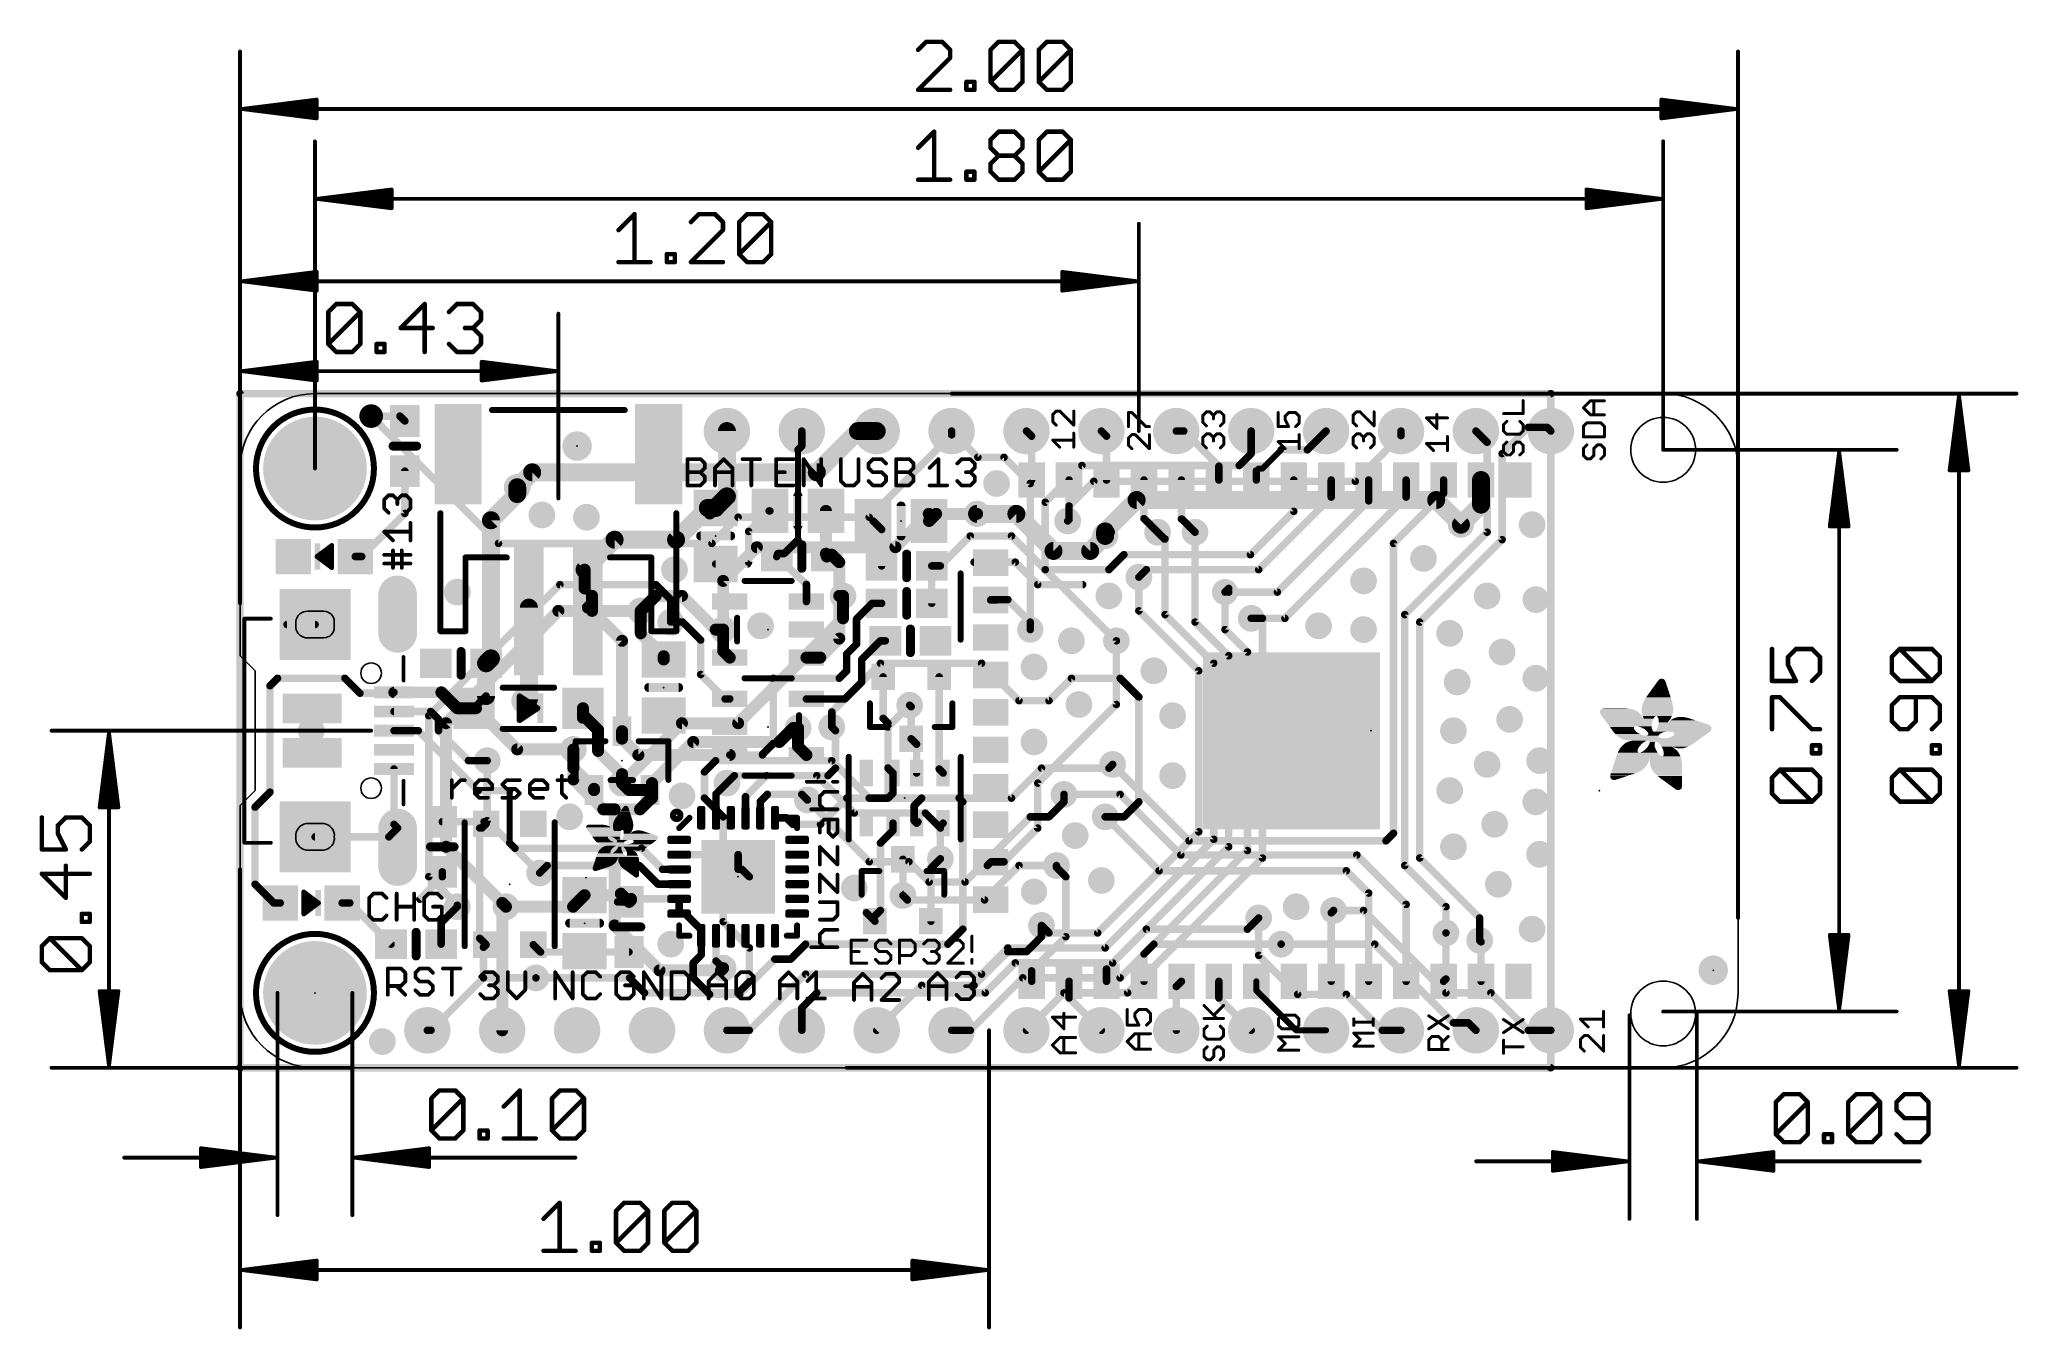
# Model space of a CAD drawing. Extents: x -6.8 to 60.3, y -8.9 to 34.9.
import ezdxf

# ---------------------------------------------------------------- set-up
doc = ezdxf.new("R2010")
doc.units = 0
for name, color, linetype in [('1', 12, 'CONTINUOUS'), ('16', 132, 'CONTINUOUS'), ('17', 110, 'CONTINUOUS'), ('18', 110, 'CONTINUOUS'), ('20', 53, 'CONTINUOUS'), ('21', 40, 'CONTINUOUS'), ('23', 40, 'CONTINUOUS'), ('47', 253, 'CONTINUOUS')]:
    doc.layers.add(name, color=color, linetype=linetype)

# ---------------------------------------------------------------- blocks, each defined once
blk = doc.blocks.new('RECT')
blk.add_solid([(-0.5, -0.5), (0.5, -0.5), (-0.5, 0.5), (0.5, 0.5)])
blk = doc.blocks.new('RECT128000X44800R50')
at = {"const_width": 0.07}
blk.add_lwpolyline([(0.365, -0.07), (0.365, 0.07, 0.4142), (0.33, 0.105), (-0.33, 0.105, 0.4142), (-0.365, 0.07), (-0.365, -0.07, 0.4142), (-0.33, -0.105), (0.33, -0.105, 0.4142)], format="xyb", close=True, dxfattribs=at)
blk.add_solid([(-0.3475, -0.0875), (0.3475, -0.0875), (-0.3475, 0.0875), (0.3475, 0.0875)])
blk = doc.blocks.new('ROUNDP')
at = {"const_width": 0.5}
blk.add_lwpolyline([(0, -0.25, 1), (0, 0.25, 1), (0, -0.25)], format="xyb", dxfattribs=at)
blk = doc.blocks.new('PIE')
at = {"const_width": 0.5}
blk.add_lwpolyline([(0, -0.25, 1), (0, 0.25, 1), (0, -0.25)], format="xyb", dxfattribs=at)
blk = doc.blocks.new('OFFSETP100')
at = {"const_width": 1}
blk.add_lwpolyline([(0, 0), (1, 0)], dxfattribs=at)
at = {"const_width": 0.5}
for points in [[(0, 0.25, 1), (0, -0.25)], [(1, -0.25, 1), (1, 0.25)]]:
    blk.add_lwpolyline(points, format="xyb", dxfattribs=at)
blk = doc.blocks.new('SQUAREP')
blk.add_solid([(-0.5, -0.5), (0.5, -0.5), (-0.5, 0.5), (0.5, 0.5)])
blk = doc.blocks.new('ROUNDV')
at = {"const_width": 0.5}
blk.add_lwpolyline([(0, -0.25, 1), (0, 0.25, 1), (0, -0.25)], format="xyb", dxfattribs=at)

msp = doc.modelspace()

# ---------------------------------------------------------------- linework, layer by layer
at = {"layer": '1'}
for points, const_width in [([(0, 22.86), (0, 0)], 0.254), ([(44.45, 22.86), (0, 22.86)], 0.254), ([(44.45, 0), (44.45, 22.86)], 0.254), ([(5.422, 22.098), (4.445, 22.098)], 0.254), ([(5.588, 21.932), (5.422, 22.098)], 0.254), ([(16.51, 19.376), (16.51, 21.59)], 0.6096), ([(19.05, 21.082), (19.05, 21.59)], 0.254), ([(26.844, 21.416), (26.67, 21.59)], 0.254), ([(26.844, 19.93), (26.844, 21.416)], 0.254), ([(29.384, 21.416), (29.21, 21.59)], 0.254), ([(29.384, 19.93), (29.384, 21.416)], 0.254), ([(32.004, 21.59), (31.75, 21.59)], 0.254), ([(33.194, 20.4), (32.004, 21.59)], 0.254), ([(36.195, 20.955), (36.83, 21.59)], 0.254), ([(18.923, 20.955), (19.05, 21.082)], 0.254), ([(18.923, 17.907), (18.923, 20.955)], 0.2032), ([(34.671, 20.32), (35.306, 20.955)], 0.2032), ([(35.306, 20.955), (36.195, 20.955)], 0.254), ([(5.588, 18.796), (5.588, 20.232)], 0.254), ([(33.194, 19.93), (33.194, 20.4)], 0.254), ([(34.464, 19.93), (34.464, 20.24)], 0.254), ([(34.464, 20.24), (34.544, 20.32)], 0.2032), ([(34.544, 20.32), (34.671, 20.32)], 0.2032), ([(42.084, 19.93), (42.084, 19.097)], 0.6096), ([(8.509, 18.5674), (9.398, 19.4564)], 0.6096), ([(9.398, 19.4564), (9.398, 19.685)], 0.6096), ([(16.118, 18.984), (16.51, 19.376)], 0.6096), ([(28.114, 19.93), (28.114, 18.589)], 0.254), ([(30.654, 19.93), (30.654, 18.622)], 0.254), ([(31.924, 18.606), (31.924, 19.93)], 0.254), ([(37.004, 19.351), (34.544, 16.891)], 0.254), ([(35.433, 15.24), (39.544, 19.351)], 0.254), ([(35.734, 18.8684), (35.734, 19.93)], 0.254), ([(37.004, 19.93), (37.004, 19.351)], 0.254), ([(38.274, 19.93), (38.274, 19.224)], 0.254), ([(40.814, 19.478), (39.116, 17.78)], 0.254), ([(39.544, 19.351), (39.544, 19.93)], 0.254), ([(40.814, 19.93), (40.814, 19.478)], 0.254), ([(4.1275, 17.3355), (5.588, 18.796)], 0.254), ([(8.509, 13.882), (8.509, 18.5674)], 0.6096), ([(14.787, 17.907), (15.864, 18.984)], 0.6096), ([(15.864, 18.984), (16.118, 18.984)], 0.6096), ([(15.93, 18.796), (16.118, 18.984)], 0.4064), ([(16.118, 18.984), (16.129, 18.984)], 0.6096), ([(17.2466, 18.187), (17.9426, 18.883)], 0.254), ([(17.9426, 18.883), (17.968, 18.883)], 0.254), ([(19.868, 17.431), (19.868, 18.883)], 0.4064), ([(23.3655, 18.542), (23.6068, 18.7833)], 0.4064), ([(23.6068, 18.7833), (24.9936, 18.7833)], 0.4064), ([(26.3271, 18.7833), (24.9936, 18.7833)], 0.6096), ([(26.3271, 18.7833), (27.5844, 17.526)], 0.6096), ([(34.2646, 17.399), (35.734, 18.8684)], 0.254), ([(38.274, 19.224), (35.179, 16.129)], 0.254), ([(42.084, 19.097), (41.402, 18.415)], 0.6096), ([(11.684, 16.891), (12.7, 17.907)], 0.6096), ([(12.7, 17.907), (14.787, 17.907)], 0.6096), ([(17.2466, 17.145), (17.2466, 18.187)], 0.254), ([(21.4655, 18.542), (21.756, 18.2515)], 0.254), ([(21.756, 18.2515), (21.756, 17.018)], 0.254), ([(23.749, 17.018), (24.765, 18.034)], 0.254), ([(24.765, 18.034), (26.162, 18.034)], 0.254), ([(26.162, 18.034), (27.305, 16.891)], 0.254), ([(28.114, 18.589), (28.067, 18.542)], 0.254), ([(28.829, 17.526), (29.337, 18.034)], 0.6096), ([(30.654, 18.622), (31.115, 18.161)], 0.254), ([(31.924, 18.606), (31.94, 18.606)], 0.254), ([(31.94, 18.606), (32.385, 18.161)], 0.254), ([(3.9075, 17.3355), (4.1275, 17.3355)], 0.254), ([(18.239, 17.438), (18.2, 17.3355)], 0.254), ([(19.2071, 16.3919), (18.2, 17.3355)], 0.254), ([(18.454, 17.438), (18.239, 17.438)], 0.254), ([(18.923, 17.907), (18.454, 17.438)], 0.254), ([(19.9, 17.3355), (19.868, 17.431)], 0.4064), ([(20.066, 17.399), (19.9, 17.3355)], 0.4064), ([(20.32, 17.145), (20.066, 17.399)], 0.4064), ([(27.5844, 17.526), (28.829, 17.526)], 0.6096), ([(29.464, 16.891), (29.972, 17.399)], 0.254), ([(29.972, 17.399), (34.2646, 17.399)], 0.254), ([(39.116, 17.78), (39.116, 7.9502)], 0.254), ([(11.684, 16.891), (11.684, 16.256)], 0.4064), ([(16.129, 17.084), (17.211, 17.084)], 0.254), ([(20.32, 16.002), (20.32, 17.145)], 0.4064), ([(23.456, 17.018), (23.456, 15.748)], 0.254), ([(23.456, 17.018), (23.749, 17.018)], 0.254), ([(24.4348, 14.517), (24.4348, 16.764)], 0.2032), ([(24.892, 17.145), (26.289, 17.145)], 0.254), ([(26.289, 17.145), (27.051, 16.383)], 0.254), ([(27.305, 16.891), (29.464, 16.891)], 0.254), ([(30.734, 16.891), (30.48, 16.637)], 0.254), ([(34.544, 16.891), (30.734, 16.891)], 0.254), ([(11.684, 16.256), (11.9385, 16.0015)], 0.254), ([(11.9385, 15.7475), (11.9385, 16.0015)], 0.4064), ([(13.589, 15.494), (14.097, 16.002)], 0.4064), ([(14.097, 16.002), (14.986, 16.002)], 0.4064), ([(14.986, 16.002), (16.129, 14.859)], 0.4064), ([(19.2071, 15.809), (19.2071, 16.3919)], 0.254), ([(20.32, 14.5542), (20.32, 16.002)], 0.4064), ([(20.447, 16.002), (20.32, 16.002)], 0.4064), ([(27.051, 16.383), (28.575, 16.383)], 0.254), ([(33.528, 16.256), (33.401, 16.129)], 0.254), ([(35.179, 16.129), (33.401, 16.129)], 0.254), ([(33.528, 16.129), (33.528, 16.256)], 0.254), ([(9.795, 12.496), (9.795, 15.604)], 0.6096), ([(11.795, 15.604), (11.9385, 15.7475)], 0.4064), ([(11.9385, 15.7475), (11.9385, 15.4935)], 0.4064), ([(11.9385, 15.4935), (12.954, 14.478)], 0.4064), ([(13.589, 15.494), (13.589, 14.732)], 0.4064), ([(20.9042, 15.2146), (21.4376, 15.748)], 0.254), ([(21.4376, 15.748), (21.756, 15.748)], 0.254), ([(21.463, 15.748), (21.756, 15.748)], 0.254), ([(25.469, 15.875), (25.454, 15.86)], 0.254), ([(25.454, 15.86), (25.639, 15.86)], 0.254), ([(26.035, 15.875), (25.469, 15.875)], 0.254), ([(26.797, 15.113), (26.035, 15.875)], 0.254), ([(1.595, 15.03), (2.545, 15.03)], 0.254), ([(13.589, 14.732), (14.366, 13.955)], 0.4064), ([(15.0114, 15.113), (14.605, 15.113)], 0.254), ([(15.621, 14.5034), (15.0114, 15.113)], 0.254), ([(16.129, 14.859), (16.383, 14.859)], 0.4064), ([(16.383, 14.1329), (16.383, 14.859)], 0.4064), ([(20.9042, 14.3891), (20.9042, 15.2146)], 0.254), ([(26.797, 15.113), (26.797, 14.859)], 0.254), ([(35.433, 15.24), (34.29, 15.24)], 0.254), ([(8.343, 13.716), (8.509, 13.882)], 0.6096), ([(12.954, 14.478), (12.954, 11.414)], 0.4064), ([(14.366, 13.955), (14.366, 13.844)], 0.4064), ([(15.621, 13.335), (15.621, 14.5034)], 0.254), ([(16.383, 14.1329), (16.6069, 13.909)], 0.4064), ([(19.6748, 13.909), (19.2071, 13.909)], 0.4064), ([(20.32, 14.5542), (19.6748, 13.909)], 0.4064), ([(20.574, 14.0335), (20.9042, 14.3637)], 0.254), ([(20.574, 13.462), (20.574, 14.0335)], 0.254), ([(20.9042, 14.3637), (20.9042, 14.3891)], 0.254), ([(21.082, 13.843), (21.463, 14.224)], 0.254), ([(21.463, 14.224), (21.717, 14.478)], 0.254), ([(21.717, 14.478), (21.883, 14.478)], 0.254), ([(29.718, 12.319), (29.718, 14.478)], 0.254), ([(8.343, 12.606), (8.343, 13.716)], 0.6096), ([(15.621, 13.335), (16.449, 12.507)], 0.254), ([(20.32, 13.208), (20.574, 13.462)], 0.254), ([(21.082, 13.081), (21.082, 13.843)], 0.254), ([(1.016, 12.954), (1.27, 13.208)], 0.254), ([(1.016, 9.3472), (1.016, 12.954)], 0.254), ([(1.27, 13.208), (3.556, 13.208)], 0.254), ([(3.556, 13.208), (4.064, 12.7)], 0.254), ([(4.064, 12.7), (5.19, 12.7)], 0.254), ([(5.22, 12.73), (6.828, 12.73)], 0.381), ([(5.19, 12.7), (5.22, 12.73)], 0.254), ([(6.828, 12.73), (7.366, 12.192)], 0.4064), ([(18.0848, 10.9982), (18.0848, 13.208)], 0.254), ([(18.0848, 13.208), (20.32, 13.208)], 0.254), ([(20.508, 12.507), (21.082, 13.081)], 0.254), ([(21.8084, 13.2555), (21.8084, 11.8466)], 0.254), ([(23.7084, 13.2555), (23.7084, 10.1281)], 0.254), ([(6.462, 12.08), (5.22, 12.08)], 0.254), ([(6.731, 11.811), (6.462, 12.08)], 0.254), ([(7.366, 12.192), (7.929, 12.192)], 0.4064), ([(8.001, 12.192), (7.929, 12.192)], 0.4064), ([(9.398, 10.795), (8.001, 12.192)], 0.4064), ([(7.929, 12.192), (8.343, 12.606)], 0.254), ([(11.629, 12.192), (11.629, 11.866)], 0.4064), ([(11.629, 11.9676), (11.629, 12.192)], 0.4064), ([(12.1412, 11.4554), (11.629, 11.9676)], 0.4064), ([(16.449, 12.507), (16.6069, 12.507)], 0.254), ([(19.746, 12.507), (19.2071, 12.507)], 0.254), ([(19.746, 12.507), (20.508, 12.507)], 0.254), ([(22.7584, 12.2428), (22.7076, 12.2936)], 0.254), ([(22.7584, 11.1555), (22.7584, 12.2428)], 0.254), ([(27.051, 9.652), (29.718, 12.319)], 0.254), ([(5.22, 11.43), (6.0452, 11.43)], 0.254), ([(6.0452, 11.43), (8.0772, 9.398)], 0.254), ([(6.731, 11.43), (6.731, 11.811)], 0.254), ([(7.747, 10.414), (6.731, 11.43)], 0.254), ([(12.1412, 11.4554), (12.1412, 10.7442)], 0.4064), ([(12.954, 11.16), (12.954, 11.414)], 0.4064), ([(18.923, 10.8911), (18.923, 11.5261)], 0.4064), ([(20.193, 11.43), (20.066, 11.557)], 0.254), ([(20.193, 10.16), (20.193, 11.43)], 0.254), ([(21.8084, 11.8466), (21.971, 11.684)], 0.254), ([(21.971, 11.684), (21.971, 10.1655)], 0.254), ([(9.398, 10.795), (11.303, 10.795)], 0.4064), ([(11.303, 10.16), (11.303, 10.795)], 0.4064), ([(12.1412, 10.7442), (12.954, 9.9314)], 0.4064), ([(13.507, 10.607), (12.954, 11.16)], 0.4064), ([(16.6069, 10.607), (13.507, 10.607)], 0.4064), ([(17.719, 10.6324), (18.0848, 10.9982)], 0.254), ([(17.719, 10.607), (17.719, 10.6324)], 0.254), ([(19.2071, 10.607), (18.923, 10.8911)], 0.4064), ([(22.7584, 11.1555), (22.9425, 10.9714)], 0.254), ([(22.9425, 10.9714), (22.9425, 9.994)], 0.254), ([(5.22, 10.13), (5.22, 8.255)], 0.254), ([(7.747, 10.414), (8.382, 10.414)], 0.254), ([(12.004, 9.459), (11.303, 10.16)], 0.4064), ([(12.954, 9.9568), (12.954, 9.652)], 0.4064), ([(12.954, 9.9314), (12.954, 9.652)], 0.4064), ([(16.6069, 10.607), (17.719, 10.607)], 0.254), ([(19.939, 9.906), (20.193, 10.16)], 0.254), ([(21.971, 10.1655), (22.1425, 9.994)], 0.254), ([(22.1425, 9.3155), (22.1425, 9.994)], 0.254), ([(23.7084, 10.1281), (23.8425, 9.994)], 0.254), ([(32.1818, 7.6962), (29.591, 10.287)], 0.254), ([(0.508, 8.8392), (1.016, 9.3472)], 0.254), ([(8.0772, 9.398), (9.144, 9.398)], 0.254), ([(9.144, 9.398), (9.144, 7.62)], 0.2032), ([(12.004, 9.414), (12.004, 9.459)], 0.4064), ([(12.954, 9.652), (13.192, 9.414)], 0.4064), ([(13.192, 9.414), (13.904, 9.414)], 0.4064), ([(16.141, 9.283), (16.51, 9.652)], 0.254), ([(16.141, 8.477), (16.141, 9.283)], 0.254), ([(17.8562, 9.906), (17.141, 9.1908)], 0.254), ([(17.641, 9.0304), (17.8816, 9.271)], 0.254), ([(17.8562, 9.906), (19.939, 9.906)], 0.254), ([(17.8816, 9.271), (19.05, 9.271)], 0.254), ([(19.05, 9.271), (19.2405, 9.0805)], 0.254), ([(21.971, 9.144), (22.1425, 9.3155)], 0.254), ([(27.051, 8.128), (27.051, 9.652)], 0.254), ([(27.94, 9.271), (29.845, 9.271)], 0.254), ([(29.845, 9.271), (31.9024, 7.2136)], 0.254), ([(0.508, 6.223), (0.508, 8.8392)], 0.254), ([(17.141, 8.477), (17.141, 9.1908)], 0.254), ([(17.641, 8.477), (17.641, 9.0304)], 0.254), ([(19.685, 8.255), (20.574, 9.144)], 0.254), ([(20.574, 9.144), (21.971, 9.144)], 0.254), ([(23.114, 9.144), (22.86, 8.89)], 0.254), ([(22.86, 8.89), (22.86, 8.3765)], 0.254), ([(24.384, 9.144), (23.114, 9.144)], 0.254), ([(24.511, 9.017), (24.384, 9.144)], 0.254), ([(24.511, 4.699), (24.511, 9.017)], 0.254), ([(5.045, 7.83), (5.345, 8.13)], 0.254), ([(5.22, 8.255), (5.345, 8.13)], 0.254), ([(6.858, 8.343), (8.274, 8.343)], 0.254), ([(8.128, 8.128), (8.128, 4.389)], 0.254), ([(8.128, 8.128), (8.199, 8.128)], 0.254), ([(8.199, 8.128), (8.344, 8.273)], 0.254), ([(8.274, 8.343), (8.344, 8.273)], 0.254), ([(18.522, 8.477), (18.141, 8.477)], 0.254), ([(18.744, 8.255), (18.522, 8.477)], 0.254), ([(18.744, 8.255), (19.685, 8.255)], 0.254), ([(22.1425, 8.0455), (21.717, 7.62)], 0.254), ([(22.1425, 8.294), (22.1425, 8.0455)], 0.254), ([(22.86, 8.3765), (22.9425, 8.294)], 0.254), ([(22.987, 8.3385), (22.9425, 8.294)], 0.254), ([(23.8425, 8.294), (23.749, 8.2005)], 0.254), ([(23.749, 8.2005), (23.749, 7.0866)], 0.254), ([(25.908, 6.985), (27.051, 8.128)], 0.254), ([(29.464, 8.509), (29.337, 8.509)], 0.254), ([(31.1658, 6.6802), (29.337, 8.509)], 0.254), ([(38.862, 7.6962), (39.116, 7.9502)], 0.254), ([(2.545, 7.83), (5.045, 7.83)], 0.254), ([(9.144, 7.62), (9.3218, 7.4422)], 0.254), ([(9.3218, 7.4422), (13.6144, 7.4422)], 0.254), ([(14.3296, 6.727), (13.6144, 7.4422)], 0.254), ([(21.717, 7.62), (21.717, 5.334)], 0.254), ([(38.862, 7.6962), (32.1818, 7.6962)], 0.254), ([(6.858, 6.643), (6.858, 6.477)], 0.254), ([(10.414, 6.858), (10.16, 6.604)], 0.254), ([(13.5382, 6.858), (10.414, 6.858)], 0.254), ([(14.1692, 6.227), (13.5382, 6.858)], 0.254), ([(14.891, 6.727), (14.3296, 6.727)], 0.254), ([(16.891, 7.227), (14.891, 7.227)], 0.254), ([(16.891, 7.227), (16.891, 6.731)], 0.254), ([(16.891, 6.731), (17.018, 6.731)], 0.254), ([(17.018, 6.731), (17.272, 6.477)], 0.254), ([(22.479, 7.069), (22.479, 5.842)], 0.254), ([(23.429, 6.7666), (23.749, 7.0866)], 0.254), ([(23.429, 4.969), (23.429, 6.7666)], 0.254), ([(25.342, 6.858), (25.454, 6.97)], 0.254), ([(25.469, 6.985), (25.454, 6.97)], 0.254), ([(25.908, 6.985), (25.469, 6.985)], 0.254), ([(27.686, 6.858), (27.686, 6.7945)], 0.254), ([(27.686, 6.7945), (28.0035, 6.477)], 0.254), ([(31.1658, 6.6802), (37.5158, 6.6802)], 0.254), ([(31.9024, 7.2136), (37.8714, 7.2136)], 0.254), ([(37.5158, 6.6802), (38.274, 5.922)], 0.254), ([(37.8714, 7.2136), (39.544, 5.541)], 0.254), ([(1.143, 5.588), (0.508, 6.223)], 0.254), ([(6.858, 6.477), (6.096, 5.715)], 0.254), ([(11.2928, 5.461), (11.684, 5.8522)], 0.4064), ([(11.684, 5.8522), (12.9638, 5.8522)], 0.4064), ([(12.913, 5.903), (13.191, 5.625)], 0.4064), ([(12.9638, 5.8522), (13.191, 5.625)], 0.4064), ([(14.1692, 6.227), (14.891, 6.227)], 0.254), ([(28.0035, 6.477), (28.0035, 4.445)], 0.254), ([(38.274, 5.922), (38.274, 2.93)], 0.254), ([(1.363, 5.588), (1.143, 5.588)], 0.254), ([(3.463, 5.588), (3.722, 5.588)], 0.254), ([(3.722, 5.588), (5.119, 4.191)], 0.254), ([(6.819, 4.914), (7.366, 5.461)], 0.254), ([(11.2928, 5.461), (9.017, 5.461)], 0.4064), ([(13.191, 5.625), (12.803, 5.625)], 0.254), ([(13.257, 5.691), (13.191, 5.625)], 0.4064), ([(13.257, 5.727), (13.257, 5.691)], 0.4064), ([(14.891, 5.727), (13.257, 5.727)], 0.254), ([(14.891, 5.727), (14.891, 5.227)], 0.254), ([(21.2425, 5.2555), (21.529, 4.969)], 0.254), ([(21.717, 5.334), (21.463, 5.08)], 0.254), ([(37.004, 5.254), (37.084, 5.334)], 0.254), ([(37.004, 2.93), (37.004, 5.254)], 0.254), ([(39.544, 5.541), (39.544, 2.93)], 0.254), ([(6.819, 4.191), (6.819, 4.914)], 0.254), ([(14.891, 5.227), (15.093, 5.227)], 0.254), ([(15.093, 5.227), (15.641, 4.679)], 0.254), ([(15.641, 4.679), (15.641, 4.477)], 0.254), ([(21.463, 5.08), (21.463, 5.035)], 0.254), ([(21.463, 5.035), (21.529, 4.969)], 0.254), ([(24.003, 4.191), (24.511, 4.699)], 0.254), ([(27.178, 4.826), (27.178, 4.445)], 0.254), ([(29.384, 3.349), (30.734, 4.699)], 0.254), ([(30.734, 4.699), (34.163, 4.699)], 0.254), ([(34.163, 4.699), (34.544, 5.08)], 0.254), ([(40.894, 4.572), (40.894, 3.01)], 0.254), ([(8.128, 4.389), (8.344, 4.173)], 0.254), ([(8.255, 4.084), (8.344, 4.173)], 0.254), ([(8.255, 3.048), (8.255, 4.084)], 0.254), ([(10.192, 3.925), (9.944, 4.173)], 0.254), ([(13.191, 3.925), (10.192, 3.925)], 0.254), ([(15.641, 3.83), (15.641, 4.477)], 0.254), ([(16.141, 4.477), (16.141, 3.6202)], 0.254), ([(18.669, 3.683), (19.177, 4.191)], 0.254), ([(19.177, 4.191), (24.003, 4.191)], 0.254), ([(26.035, 3.937), (24.892, 2.794)], 0.254), ([(26.67, 3.937), (26.035, 3.937)], 0.254), ([(27.178, 4.445), (26.67, 3.937)], 0.254), ([(28.0035, 4.445), (26.844, 3.2855)], 0.254), ([(30.654, 3.857), (30.988, 4.191)], 0.254), ([(30.988, 4.191), (35.306, 4.191)], 0.254), ([(42.037, 4.318), (42.084, 4.271)], 0.254), ([(42.084, 4.271), (42.084, 2.93)], 0.254), ([(15.641, 3.83), (15.367, 3.556)], 0.254), ([(15.367, 3.556), (15.367, 3.048)], 0.254), ([(16.141, 3.6202), (16.383, 3.3782)], 0.254), ([(16.9418, 2.4892), (18.1356, 3.683)], 0.254), ([(18.1356, 3.683), (18.669, 3.683)], 0.254), ([(26.844, 3.2855), (26.844, 2.93)], 0.254), ([(29.384, 2.93), (29.384, 3.349)], 0.254), ([(30.654, 2.93), (30.654, 3.857)], 0.254), ([(6.477, 1.27), (8.255, 3.048)], 0.254), ([(10.033, 3.048), (8.255, 3.048)], 0.254), ([(15.367, 3.048), (15.9258, 2.4892)], 0.254), ([(23.114, 2.794), (21.59, 1.27)], 0.254), ([(24.892, 2.794), (23.114, 2.794)], 0.254), ([(28.114, 2.93), (28.114, 2.366)], 0.254), ([(31.924, 2.93), (31.75, 2.756)], 0.254), ([(31.75, 2.756), (31.75, 1.27)], 0.254), ([(33.194, 2.93), (33.194, 2.366)], 0.254), ([(34.464, 2.93), (34.464, 2.62)], 0.2032), ([(34.464, 2.62), (35.814, 1.27)], 0.2032), ([(40.894, 3.01), (40.814, 2.93)], 0.254), ([(15.9258, 2.4892), (16.9418, 2.4892)], 0.254), ([(28.114, 2.366), (29.21, 1.27)], 0.254), ([(33.194, 2.366), (34.29, 1.27)], 0.254), ([(6.35, 1.27), (6.477, 1.27)], 0.254), ([(35.814, 1.27), (36.83, 1.27)], 0.2032), ([(0, 0), (44.45, 0)], 0.254)]:
    msp.add_lwpolyline(points, dxfattribs=dict(at, const_width=const_width))
for points, const_width in [([(0.0635, 22.86, 1), (-0.0635, 22.86)], 0.127), ([(0, 22.9235, 1), (0, 22.7965)], 0.127), ([(44.5135, 22.86, 1), (44.3865, 22.86)], 0.127), ([(44.45, 22.7965, 1), (44.45, 22.9235)], 0.127), ([(4.445, 22.1615, 1), (4.445, 22.0345)], 0.127), ([(5.4669, 22.1429, 1), (5.3771, 22.0531)], 0.127), ([(5.422, 22.0345, 1), (5.422, 22.1615)], 0.127), ([(5.5431, 21.8871, 1), (5.6329, 21.9769)], 0.127), ([(16.6624, 21.59, 1), (16.3576, 21.59)], 0.3048), ([(19.1135, 21.59, 1), (18.9865, 21.59)], 0.127), ([(26.7149, 21.6349, 1), (26.6251, 21.5451)], 0.127), ([(26.9075, 21.416, 1), (26.7805, 21.416)], 0.127), ([(26.7991, 21.3711, 1), (26.8889, 21.4609)], 0.127), ([(29.2549, 21.6349, 1), (29.1651, 21.5451)], 0.127), ([(29.4475, 21.416, 1), (29.3205, 21.416)], 0.127), ([(29.3391, 21.3711, 1), (29.4289, 21.4609)], 0.127), ([(31.75, 21.6535, 1), (31.75, 21.5265)], 0.127), ([(32.0489, 21.6349, 1), (31.9591, 21.5451)], 0.127), ([(32.004, 21.5265, 1), (32.004, 21.6535)], 0.127), ([(36.8749, 21.5451, 1), (36.7851, 21.6349)], 0.127), ([(18.8781, 20.9999, 1), (18.9679, 20.9101)], 0.127), ([(18.9738, 20.955, 1), (18.8722, 20.955)], 0.1016), ([(18.9865, 21.082, 1), (19.1135, 21.082)], 0.127), ([(19.0949, 21.0371, 1), (19.0051, 21.1269)], 0.127), ([(35.306, 21.0185, 1), (35.306, 20.8915)], 0.127), ([(35.3419, 20.9191, 1), (35.2701, 20.9909)], 0.1016), ([(36.1501, 20.9999, 1), (36.2399, 20.9101)], 0.127), ([(36.195, 20.8915, 1), (36.195, 21.0185)], 0.127), ([(5.6515, 20.232, 1), (5.5245, 20.232)], 0.127), ([(33.2575, 20.4, 1), (33.1305, 20.4)], 0.127), ([(33.1491, 20.3551, 1), (33.2389, 20.4449)], 0.127), ([(34.5275, 20.24, 1), (34.4005, 20.24)], 0.127), ([(34.4281, 20.2759, 1), (34.4999, 20.2041)], 0.1016), ([(34.544, 20.3708, 1), (34.544, 20.2692)], 0.1016), ([(34.5799, 20.2841, 1), (34.5081, 20.3559)], 0.1016), ([(34.6351, 20.3559, 1), (34.7069, 20.2841)], 0.1016), ([(34.671, 20.2692, 1), (34.671, 20.3708)], 0.1016), ([(42.2364, 19.93, 1), (41.9316, 19.93)], 0.3048), ([(9.5504, 19.685, 1), (9.2456, 19.685)], 0.3048), ([(9.2456, 19.4564, 1), (9.5504, 19.4564)], 0.3048), ([(9.5058, 19.3486, 1), (9.2902, 19.5642)], 0.3048), ([(16.3576, 19.376, 1), (16.6624, 19.376)], 0.3048), ([(16.6178, 19.2682, 1), (16.4022, 19.4838)], 0.3048), ([(26.7805, 19.93, 1), (26.9075, 19.93)], 0.127), ([(28.1775, 19.93, 1), (28.0505, 19.93)], 0.127), ([(29.3205, 19.93, 1), (29.4475, 19.93)], 0.127), ([(30.7175, 19.93, 1), (30.5905, 19.93)], 0.127), ([(31.9875, 19.93, 1), (31.8605, 19.93)], 0.127), ([(33.1305, 19.93, 1), (33.2575, 19.93)], 0.127), ([(34.4005, 19.93, 1), (34.5275, 19.93)], 0.127), ([(35.7975, 19.93, 1), (35.6705, 19.93)], 0.127), ([(37.0675, 19.93, 1), (36.9405, 19.93)], 0.127), ([(37.0489, 19.3061, 1), (36.9591, 19.3959)], 0.127), ([(38.3375, 19.93, 1), (38.2105, 19.93)], 0.127), ([(39.6075, 19.93, 1), (39.4805, 19.93)], 0.127), ([(39.5889, 19.3061, 1), (39.4991, 19.3959)], 0.127), ([(40.8775, 19.93, 1), (40.7505, 19.93)], 0.127), ([(40.7505, 19.478, 1), (40.8775, 19.478)], 0.127), ([(40.8589, 19.4331, 1), (40.7691, 19.5229)], 0.127), ([(5.5245, 18.796, 1), (5.6515, 18.796)], 0.127), ([(5.6329, 18.7511, 1), (5.5431, 18.8409)], 0.127), ([(8.4012, 18.6752, 1), (8.6168, 18.4596)], 0.3048), ([(8.6614, 18.5674, 1), (8.3566, 18.5674)], 0.3048), ([(15.864, 19.1364, 1), (15.864, 18.8316)], 0.3048), ([(15.9718, 18.8762, 1), (15.7562, 19.0918)], 0.3048), ([(15.8582, 18.8678, 1), (16.0018, 18.7242)], 0.2032), ([(16.0102, 19.0918, 1), (16.2258, 18.8762)], 0.3048), ([(16.118, 19.1364, 1), (16.118, 18.8316)], 0.3048), ([(16.1898, 18.9122, 1), (16.0462, 19.0558)], 0.2032), ([(16.118, 18.8316, 1), (16.118, 19.1364)], 0.3048), ([(16.129, 18.8316, 1), (16.129, 19.1364)], 0.3048), ([(17.9426, 18.9465, 1), (17.9426, 18.8195)], 0.127), ([(17.9875, 18.8381, 1), (17.8977, 18.9279)], 0.127), ([(17.968, 18.8195, 1), (17.968, 18.9465)], 0.127), ([(19.9696, 18.883, 1), (19.7664, 18.883)], 0.2032), ([(23.6068, 18.8849, 1), (23.6068, 18.6817)], 0.2032), ([(23.6786, 18.7115, 1), (23.535, 18.8551)], 0.2032), ([(24.9936, 18.9357, 1), (24.9936, 18.6309)], 0.3048), ([(24.9936, 18.6817, 1), (24.9936, 18.8849)], 0.2032), ([(26.4349, 18.8911, 1), (26.2193, 18.6755)], 0.3048), ([(26.3271, 18.6309, 1), (26.3271, 18.9357)], 0.3048), ([(35.6705, 18.8684, 1), (35.7975, 18.8684)], 0.127), ([(35.7789, 18.8235, 1), (35.6891, 18.9133)], 0.127), ([(36.9405, 19.351, 1), (37.0675, 19.351)], 0.127), ([(38.2105, 19.224, 1), (38.3375, 19.224)], 0.127), ([(38.3189, 19.1791, 1), (38.2291, 19.2689)], 0.127), ([(39.4805, 19.351, 1), (39.6075, 19.351)], 0.127), ([(41.9316, 19.097, 1), (42.2364, 19.097)], 0.3048), ([(42.1918, 18.9892, 1), (41.9762, 19.2048)], 0.3048), ([(12.7, 18.0594, 1), (12.7, 17.7546)], 0.3048), ([(12.8078, 17.7992, 1), (12.5922, 18.0148)], 0.3048), ([(14.6792, 18.0148, 1), (14.8948, 17.7992)], 0.3048), ([(14.787, 17.7546, 1), (14.787, 18.0594)], 0.3048), ([(17.3101, 18.187, 1), (17.1831, 18.187)], 0.127), ([(17.2017, 18.2319, 1), (17.2915, 18.1421)], 0.127), ([(21.5104, 18.5869, 1), (21.4206, 18.4971)], 0.127), ([(21.8195, 18.2515, 1), (21.6925, 18.2515)], 0.127), ([(21.7111, 18.2066, 1), (21.8009, 18.2964)], 0.127), ([(23.2937, 18.6138, 1), (23.4373, 18.4702)], 0.2032), ([(24.765, 18.0975, 1), (24.765, 17.9705)], 0.127), ([(24.8099, 17.9891, 1), (24.7201, 18.0789)], 0.127), ([(26.2069, 18.0789, 1), (26.1171, 17.9891)], 0.127), ([(26.162, 17.9705, 1), (26.162, 18.0975)], 0.127), ([(28.0221, 18.5869, 1), (28.1119, 18.4971)], 0.127), ([(28.0505, 18.589, 1), (28.1775, 18.589)], 0.127), ([(28.1589, 18.5441, 1), (28.0691, 18.6339)], 0.127), ([(29.4448, 17.9262, 1), (29.2292, 18.1418)], 0.3048), ([(30.6989, 18.6669, 1), (30.6091, 18.5771)], 0.127), ([(30.5905, 18.622, 1), (30.7175, 18.622)], 0.127), ([(31.0701, 18.1161, 1), (31.1599, 18.2059)], 0.127), ([(31.924, 18.6695, 1), (31.924, 18.5425)], 0.127), ([(31.8605, 18.606, 1), (31.9875, 18.606)], 0.127), ([(31.9849, 18.6509, 1), (31.8951, 18.5611)], 0.127), ([(31.94, 18.5425, 1), (31.94, 18.6695)], 0.127), ([(32.3401, 18.1161, 1), (32.4299, 18.2059)], 0.127), ([(41.2942, 18.5228, 1), (41.5098, 18.3072)], 0.3048), ([(3.9075, 17.399, 1), (3.9075, 17.272)], 0.127), ([(4.1275, 17.272, 1), (4.1275, 17.399)], 0.127), ([(18.2434, 17.3818, 1), (18.1566, 17.2892)], 0.127), ([(18.239, 17.5015, 1), (18.239, 17.3745)], 0.127), ([(18.2983, 17.4154, 1), (18.1797, 17.4606)], 0.127), ([(18.4091, 17.4829, 1), (18.4989, 17.3931)], 0.127), ([(18.454, 17.3745, 1), (18.454, 17.5015)], 0.127), ([(18.9679, 17.8621, 1), (18.8781, 17.9519)], 0.127), ([(18.8722, 17.907, 1), (18.9738, 17.907)], 0.1016), ([(19.9643, 17.4633, 1), (19.7717, 17.3987)], 0.2032), ([(19.7664, 17.431, 1), (19.9696, 17.431)], 0.2032), ([(19.8637, 17.4304, 1), (19.9363, 17.2406)], 0.2032), ([(19.8037, 17.3032, 1), (19.9963, 17.3678)], 0.2032), ([(20.1378, 17.4708, 1), (19.9942, 17.3272)], 0.2032), ([(20.1023, 17.3041, 1), (20.0297, 17.4939)], 0.2032), ([(27.5844, 17.6784, 1), (27.5844, 17.3736)], 0.3048), ([(27.4766, 17.4182, 1), (27.6922, 17.6338)], 0.3048), ([(28.7212, 17.6338, 1), (28.9368, 17.4182)], 0.3048), ([(28.829, 17.3736, 1), (28.829, 17.6784)], 0.3048), ([(29.972, 17.4625, 1), (29.972, 17.3355)], 0.127), ([(30.0169, 17.3541, 1), (29.9271, 17.4439)], 0.127), ([(34.2197, 17.4439, 1), (34.3095, 17.3541)], 0.127), ([(34.2646, 17.3355, 1), (34.2646, 17.4625)], 0.127), ([(39.1795, 17.78, 1), (39.0525, 17.78)], 0.127), ([(39.0711, 17.8249, 1), (39.1609, 17.7351)], 0.127), ([(4.0826, 17.3804, 1), (4.1724, 17.2906)], 0.127), ([(11.5762, 16.9988, 1), (11.7918, 16.7832)], 0.3048), ([(11.7856, 16.891, 1), (11.5824, 16.891)], 0.2032), ([(16.129, 17.1475, 1), (16.129, 17.0205)], 0.127), ([(17.1831, 17.145, 1), (17.3101, 17.145)], 0.127), ([(17.211, 17.0205, 1), (17.211, 17.1475)], 0.127), ([(18.1407, 17.3581, 1), (18.2593, 17.3129)], 0.127), ([(20.4216, 17.145, 1), (20.2184, 17.145)], 0.2032), ([(20.2482, 17.0732, 1), (20.3918, 17.2168)], 0.2032), ([(21.6925, 17.018, 1), (21.8195, 17.018)], 0.127), ([(23.5195, 17.018, 1), (23.3925, 17.018)], 0.127), ([(23.456, 17.0815, 1), (23.456, 16.9545)], 0.127), ([(23.7041, 17.0629, 1), (23.7939, 16.9731)], 0.127), ([(23.749, 16.9545, 1), (23.749, 17.0815)], 0.127), ([(24.4856, 16.764, 1), (24.384, 16.764)], 0.1016), ([(24.892, 17.2085, 1), (24.892, 17.0815)], 0.127), ([(26.3339, 17.1899, 1), (26.2441, 17.1001)], 0.127), ([(26.289, 17.0815, 1), (26.289, 17.2085)], 0.127), ([(27.305, 16.9545, 1), (27.305, 16.8275)], 0.127), ([(27.2601, 16.8461, 1), (27.3499, 16.9359)], 0.127), ([(29.4191, 16.9359, 1), (29.5089, 16.8461)], 0.127), ([(29.464, 16.8275, 1), (29.464, 16.9545)], 0.127), ([(30.734, 16.9545, 1), (30.734, 16.8275)], 0.127), ([(30.7789, 16.8461, 1), (30.6891, 16.9359)], 0.127), ([(34.4991, 16.9359, 1), (34.5889, 16.8461)], 0.127), ([(34.544, 16.8275, 1), (34.544, 16.9545)], 0.127), ([(11.5824, 16.256, 1), (11.7856, 16.256)], 0.2032), ([(11.7289, 16.3009, 1), (11.6391, 16.2111)], 0.127), ([(12.0401, 16.0015, 1), (11.8369, 16.0015)], 0.2032), ([(11.8936, 15.9566, 1), (11.9834, 16.0464)], 0.127), ([(14.097, 16.1036, 1), (14.097, 15.9004)], 0.2032), ([(14.1688, 15.9302, 1), (14.0252, 16.0738)], 0.2032), ([(15.0578, 16.0738, 1), (14.9142, 15.9302)], 0.2032), ([(14.986, 15.9004, 1), (14.986, 16.1036)], 0.2032), ([(19.2706, 16.3919, 1), (19.1436, 16.3919)], 0.127), ([(19.1637, 16.3456, 1), (19.2505, 16.4382)], 0.127), ([(20.4216, 16.002, 1), (20.2184, 16.002)], 0.2032), ([(20.32, 16.1036, 1), (20.32, 15.9004)], 0.2032), ([(20.447, 15.9004, 1), (20.447, 16.1036)], 0.2032), ([(27.051, 16.4465, 1), (27.051, 16.3195)], 0.127), ([(27.0061, 16.3381, 1), (27.0959, 16.4279)], 0.127), ([(28.575, 16.3195, 1), (28.575, 16.4465)], 0.127), ([(30.4351, 16.6819, 1), (30.5249, 16.5921)], 0.127), ([(33.401, 16.1925, 1), (33.401, 16.0655)], 0.127), ([(33.3561, 16.1739, 1), (33.4459, 16.0841)], 0.127), ([(33.5915, 16.256, 1), (33.4645, 16.256)], 0.127), ([(33.4645, 16.129, 1), (33.5915, 16.129)], 0.127), ([(33.5729, 16.2111, 1), (33.4831, 16.3009)], 0.127), ([(35.1341, 16.1739, 1), (35.2239, 16.0841)], 0.127), ([(35.179, 16.0655, 1), (35.179, 16.1925)], 0.127), ([(9.9474, 15.604, 1), (9.6426, 15.604)], 0.3048), ([(11.7232, 15.6758, 1), (11.8668, 15.5322)], 0.2032), ([(12.0401, 15.7475, 1), (11.8369, 15.7475)], 0.2032), ([(11.8369, 15.7475, 1), (12.0401, 15.7475)], 0.2032), ([(11.8369, 15.4935, 1), (12.0401, 15.4935)], 0.2032), ([(12.0103, 15.5653, 1), (11.8667, 15.4217)], 0.2032), ([(12.0103, 15.6757, 1), (11.8667, 15.8193)], 0.2032), ([(13.6906, 15.494, 1), (13.4874, 15.494)], 0.2032), ([(13.5172, 15.5658, 1), (13.6608, 15.4222)], 0.2032), ([(19.1436, 15.809, 1), (19.2706, 15.809)], 0.127), ([(20.2184, 16.002, 1), (20.4216, 16.002)], 0.2032), ([(21.4376, 15.8115, 1), (21.4376, 15.6845)], 0.127), ([(21.4825, 15.7031, 1), (21.3927, 15.7929)], 0.127), ([(21.463, 15.8115, 1), (21.463, 15.6845)], 0.127), ([(21.756, 15.6845, 1), (21.756, 15.8115)], 0.127), ([(21.756, 15.6845, 1), (21.756, 15.8115)], 0.127), ([(23.3925, 15.748, 1), (23.5195, 15.748)], 0.127), ([(25.454, 15.9235, 1), (25.454, 15.7965)], 0.127), ([(25.4091, 15.9049, 1), (25.4989, 15.8151)], 0.127), ([(25.469, 15.9385, 1), (25.469, 15.8115)], 0.127), ([(25.5139, 15.8301, 1), (25.4241, 15.9199)], 0.127), ([(25.639, 15.7965, 1), (25.639, 15.9235)], 0.127), ([(26.0799, 15.9199, 1), (25.9901, 15.8301)], 0.127), ([(26.035, 15.8115, 1), (26.035, 15.9385)], 0.127), ([(1.595, 15.0935, 1), (1.595, 14.9665)], 0.127), ([(2.545, 14.9665, 1), (2.545, 15.0935)], 0.127), ([(13.4874, 14.732, 1), (13.6906, 14.732)], 0.2032), ([(13.6608, 14.8038, 1), (13.5172, 14.6602)], 0.2032), ([(14.605, 15.1765, 1), (14.605, 15.0495)], 0.127), ([(15.0563, 15.1579, 1), (14.9665, 15.0681)], 0.127), ([(15.0114, 15.0495, 1), (15.0114, 15.1765)], 0.127), ([(16.129, 14.9606, 1), (16.129, 14.7574)], 0.2032), ([(16.0572, 14.7872, 1), (16.2008, 14.9308)], 0.2032), ([(16.4846, 14.859, 1), (16.2814, 14.859)], 0.2032), ([(16.383, 14.7574, 1), (16.383, 14.9606)], 0.2032), ([(20.9677, 15.2146, 1), (20.8407, 15.2146)], 0.127), ([(20.8593, 15.2595, 1), (20.9491, 15.1697)], 0.127), ([(26.8605, 15.113, 1), (26.7335, 15.113)], 0.127), ([(26.7335, 14.859, 1), (26.8605, 14.859)], 0.127), ([(26.7521, 15.0681, 1), (26.8419, 15.1579)], 0.127), ([(34.29, 15.3035, 1), (34.29, 15.1765)], 0.127), ([(35.3881, 15.2849, 1), (35.4779, 15.1951)], 0.127), ([(35.433, 15.1765, 1), (35.433, 15.3035)], 0.127), ([(8.6168, 13.7742, 1), (8.4012, 13.9898)], 0.3048), ([(13.0556, 14.478, 1), (12.8524, 14.478)], 0.2032), ([(12.8822, 14.4062, 1), (13.0258, 14.5498)], 0.2032), ([(14.4676, 13.955, 1), (14.2644, 13.955)], 0.2032), ([(14.2942, 13.8832, 1), (14.4378, 14.0268)], 0.2032), ([(15.6845, 14.5034, 1), (15.5575, 14.5034)], 0.127), ([(15.5761, 14.4585, 1), (15.6659, 14.5483)], 0.127), ([(16.2814, 14.1329, 1), (16.4846, 14.1329)], 0.2032), ([(16.4548, 14.2047, 1), (16.3112, 14.0611)], 0.2032), ([(19.2071, 14.0106, 1), (19.2071, 13.8074)], 0.2032), ([(19.6748, 13.8074, 1), (19.6748, 14.0106)], 0.2032), ([(20.2184, 14.5542, 1), (20.4216, 14.5542)], 0.2032), ([(20.3918, 14.4824, 1), (20.2482, 14.626)], 0.2032), ([(20.6375, 14.0335, 1), (20.5105, 14.0335)], 0.127), ([(20.5291, 14.0784, 1), (20.6189, 13.9886)], 0.127), ([(20.9677, 14.3891, 1), (20.8407, 14.3891)], 0.127), ([(20.8407, 14.3891, 1), (20.9677, 14.3891)], 0.127), ([(20.8407, 14.3637, 1), (20.9677, 14.3637)], 0.127), ([(20.9491, 14.3188, 1), (20.8593, 14.4086)], 0.127), ([(21.4181, 14.2689, 1), (21.5079, 14.1791)], 0.127), ([(21.5079, 14.1791, 1), (21.4181, 14.2689)], 0.127), ([(21.717, 14.5415, 1), (21.717, 14.4145)], 0.127), ([(21.7619, 14.4331, 1), (21.6721, 14.5229)], 0.127), ([(21.883, 14.4145, 1), (21.883, 14.5415)], 0.127), ([(24.384, 14.517, 1), (24.4856, 14.517)], 0.1016), ([(29.7815, 14.478, 1), (29.6545, 14.478)], 0.127), ([(8.2352, 13.8238, 1), (8.4508, 13.6082)], 0.3048), ([(8.4954, 13.716, 1), (8.1906, 13.716)], 0.3048), ([(8.3566, 13.882, 1), (8.6614, 13.882)], 0.3048), ([(14.2644, 13.844, 1), (14.4676, 13.844)], 0.2032), ([(15.6659, 13.3799, 1), (15.5761, 13.2901)], 0.127), ([(16.5351, 13.8372, 1), (16.6787, 13.9808)], 0.2032), ([(19.603, 13.9808, 1), (19.7466, 13.8372)], 0.2032), ([(20.5105, 13.462, 1), (20.6375, 13.462)], 0.127), ([(20.6189, 13.4171, 1), (20.5291, 13.5069)], 0.127), ([(21.1455, 13.843, 1), (21.0185, 13.843)], 0.127), ([(21.0371, 13.8879, 1), (21.1269, 13.7981)], 0.127), ([(1.0795, 12.954, 1), (0.9525, 12.954)], 0.127), ([(0.9711, 12.9989, 1), (1.0609, 12.9091)], 0.127), ([(1.27, 13.2715, 1), (1.27, 13.1445)], 0.127), ([(1.3149, 13.1631, 1), (1.2251, 13.2529)], 0.127), ([(3.6009, 13.2529, 1), (3.5111, 13.1631)], 0.127), ([(3.556, 13.1445, 1), (3.556, 13.2715)], 0.127), ([(4.064, 12.7635, 1), (4.064, 12.6365)], 0.127), ([(4.0191, 12.6551, 1), (4.1089, 12.7449)], 0.127), ([(5.22, 12.8253, 1), (5.22, 12.6348)], 0.1905), ([(5.1451, 12.7449, 1), (5.2349, 12.6551)], 0.127), ([(5.2649, 12.6851, 1), (5.1751, 12.7749)], 0.127), ([(5.19, 12.6365, 1), (5.19, 12.7635)], 0.127), ([(6.8998, 12.8018, 1), (6.7562, 12.6582)], 0.2032), ([(6.828, 12.6348, 1), (6.828, 12.8253)], 0.1905), ([(8.1906, 12.606, 1), (8.4954, 12.606)], 0.3048), ([(15.5575, 13.335, 1), (15.6845, 13.335)], 0.127), ([(18.1483, 13.208, 1), (18.0213, 13.208)], 0.127), ([(18.0848, 13.2715, 1), (18.0848, 13.1445)], 0.127), ([(20.2751, 13.2529, 1), (20.3649, 13.1631)], 0.127), ([(20.32, 13.1445, 1), (20.32, 13.2715)], 0.127), ([(21.0185, 13.081, 1), (21.1455, 13.081)], 0.127), ([(21.1269, 13.0361, 1), (21.0371, 13.1259)], 0.127), ([(21.8719, 13.2555, 1), (21.7449, 13.2555)], 0.127), ([(23.7719, 13.2555, 1), (23.6449, 13.2555)], 0.127), ([(5.22, 12.1435, 1), (5.22, 12.0165)], 0.127), ([(6.5069, 12.1249, 1), (6.4171, 12.0351)], 0.127), ([(6.462, 12.0165, 1), (6.462, 12.1435)], 0.127), ([(7.366, 12.2936, 1), (7.366, 12.0904)], 0.2032), ([(7.2942, 12.1202, 1), (7.4378, 12.2638)], 0.2032), ([(7.929, 12.2936, 1), (7.929, 12.0904)], 0.2032), ([(8.0728, 12.2638, 1), (7.9292, 12.1202)], 0.2032), ([(7.8841, 12.2369, 1), (7.9739, 12.1471)], 0.127), ([(7.929, 12.0904, 1), (7.929, 12.2936)], 0.2032), ([(8.001, 12.0904, 1), (8.001, 12.2936)], 0.2032), ([(8.3879, 12.5611, 1), (8.2981, 12.6509)], 0.127), ([(9.6426, 12.496, 1), (9.9474, 12.496)], 0.3048), ([(11.7306, 12.192, 1), (11.5274, 12.192)], 0.2032), ([(11.7306, 12.192, 1), (11.5274, 12.192)], 0.2032), ([(11.7008, 12.0394, 1), (11.5572, 11.8958)], 0.2032), ([(16.449, 12.5705, 1), (16.449, 12.4435)], 0.127), ([(16.4041, 12.4621, 1), (16.4939, 12.5519)], 0.127), ([(16.6069, 12.4435, 1), (16.6069, 12.5705)], 0.127), ([(19.2071, 12.5705, 1), (19.2071, 12.4435)], 0.127), ([(19.746, 12.5705, 1), (19.746, 12.4435)], 0.127), ([(19.746, 12.4435, 1), (19.746, 12.5705)], 0.127), ([(20.4631, 12.5519, 1), (20.5529, 12.4621)], 0.127), ([(20.508, 12.4435, 1), (20.508, 12.5705)], 0.127), ([(22.7525, 12.3385, 1), (22.6627, 12.2487)], 0.127), ([(22.8219, 12.2428, 1), (22.6949, 12.2428)], 0.127), ([(22.7135, 12.1979, 1), (22.8033, 12.2877)], 0.127), ([(29.6545, 12.319, 1), (29.7815, 12.319)], 0.127), ([(29.7629, 12.2741, 1), (29.6731, 12.3639)], 0.127), ([(5.22, 11.4935, 1), (5.22, 11.3665)], 0.127), ([(6.0901, 11.4749, 1), (6.0003, 11.3851)], 0.127), ([(6.0452, 11.3665, 1), (6.0452, 11.4935)], 0.127), ([(6.7945, 11.811, 1), (6.6675, 11.811)], 0.127), ([(6.7759, 11.4749, 1), (6.6861, 11.3851)], 0.127), ([(6.6675, 11.43, 1), (6.7945, 11.43)], 0.127), ([(6.6861, 11.7661, 1), (6.7759, 11.8559)], 0.127), ([(11.5274, 11.9676, 1), (11.7306, 11.9676)], 0.2032), ([(11.5274, 11.866, 1), (11.7306, 11.866)], 0.2032), ([(12.2428, 11.4554, 1), (12.0396, 11.4554)], 0.2032), ([(12.0694, 11.3836, 1), (12.213, 11.5272)], 0.2032), ([(13.0556, 11.414, 1), (12.8524, 11.414)], 0.2032), ([(12.8524, 11.414, 1), (13.0556, 11.414)], 0.2032), ([(19.0246, 11.5261, 1), (18.8214, 11.5261)], 0.2032), ([(20.1109, 11.6019, 1), (20.0211, 11.5121)], 0.127), ([(20.2565, 11.43, 1), (20.1295, 11.43)], 0.127), ([(20.1481, 11.3851, 1), (20.2379, 11.4749)], 0.127), ([(21.8533, 11.8915, 1), (21.7635, 11.8017)], 0.127), ([(21.7449, 11.8466, 1), (21.8719, 11.8466)], 0.127), ([(22.0345, 11.684, 1), (21.9075, 11.684)], 0.127), ([(21.9261, 11.6391, 1), (22.0159, 11.7289)], 0.127), ([(9.398, 10.8966, 1), (9.398, 10.6934)], 0.2032), ([(9.3262, 10.7232, 1), (9.4698, 10.8668)], 0.2032), ([(11.4046, 10.795, 1), (11.2014, 10.795)], 0.2032), ([(11.303, 10.6934, 1), (11.303, 10.8966)], 0.2032), ([(12.0396, 10.7442, 1), (12.2428, 10.7442)], 0.2032), ([(12.213, 10.816, 1), (12.0694, 10.6724)], 0.2032), ([(12.8524, 11.16, 1), (13.0556, 11.16)], 0.2032), ([(13.0258, 11.2318, 1), (12.8822, 11.0882)], 0.2032), ([(13.507, 10.7086, 1), (13.507, 10.5054)], 0.2032), ([(13.4352, 10.5352, 1), (13.5788, 10.6788)], 0.2032), ([(16.6069, 10.5054, 1), (16.6069, 10.7086)], 0.2032), ([(17.7825, 10.6324, 1), (17.6555, 10.6324)], 0.127), ([(17.6741, 10.6773, 1), (17.7639, 10.5875)], 0.127), ([(18.0213, 10.9982, 1), (18.1483, 10.9982)], 0.127), ([(18.1297, 10.9533, 1), (18.0399, 11.0431)], 0.127), ([(18.8214, 10.8911, 1), (19.0246, 10.8911)], 0.2032), ([(18.9948, 10.9629, 1), (18.8512, 10.8193)], 0.2032), ([(19.1353, 10.5352, 1), (19.2789, 10.6788)], 0.2032), ([(22.8033, 11.2004, 1), (22.7135, 11.1106)], 0.127), ([(22.6949, 11.1555, 1), (22.8219, 11.1555)], 0.127), ([(23.006, 10.9714, 1), (22.879, 10.9714)], 0.127), ([(22.8976, 10.9265, 1), (22.9874, 11.0163)], 0.127), ([(5.2835, 10.13, 1), (5.1565, 10.13)], 0.127), ([(7.747, 10.4775, 1), (7.747, 10.3505)], 0.127), ([(7.7021, 10.3691, 1), (7.7919, 10.4589)], 0.127), ([(8.382, 10.3505, 1), (8.382, 10.4775)], 0.127), ([(11.2014, 10.16, 1), (11.4046, 10.16)], 0.2032), ([(11.3748, 10.2318, 1), (11.2312, 10.0882)], 0.2032), ([(13.0556, 9.9568, 1), (12.8524, 9.9568)], 0.2032), ([(13.0556, 9.9314, 1), (12.8524, 9.9314)], 0.2032), ([(12.8822, 9.8596, 1), (13.0258, 10.0032)], 0.2032), ([(16.6069, 10.6705, 1), (16.6069, 10.5435)], 0.127), ([(17.6555, 10.607, 1), (17.7825, 10.607)], 0.127), ([(17.719, 10.5435, 1), (17.719, 10.6705)], 0.127), ([(20.1295, 10.16, 1), (20.2565, 10.16)], 0.127), ([(20.2379, 10.1151, 1), (20.1481, 10.2049)], 0.127), ([(22.0159, 10.2104, 1), (21.9261, 10.1206)], 0.127), ([(21.9075, 10.1655, 1), (22.0345, 10.1655)], 0.127), ([(22.206, 9.994, 1), (22.079, 9.994)], 0.127), ([(22.0976, 9.9491, 1), (22.1874, 10.0389)], 0.127), ([(23.7533, 10.173, 1), (23.6635, 10.0832)], 0.127), ([(23.6449, 10.1281, 1), (23.7719, 10.1281)], 0.127), ([(23.7976, 9.9491, 1), (23.8874, 10.0389)], 0.127), ([(29.6359, 10.3319, 1), (29.5461, 10.2421)], 0.127), ([(0.9525, 9.3472, 1), (1.0795, 9.3472)], 0.127), ([(1.0609, 9.3023, 1), (0.9711, 9.3921)], 0.127), ([(8.0772, 9.4615, 1), (8.0772, 9.3345)], 0.127), ([(8.0323, 9.3531, 1), (8.1221, 9.4429)], 0.127), ([(9.1948, 9.398, 1), (9.0932, 9.398)], 0.1016), ([(9.144, 9.3345, 1), (9.144, 9.4615)], 0.127), ([(12.1056, 9.459, 1), (11.9024, 9.459)], 0.2032), ([(11.9024, 9.414, 1), (12.1056, 9.414)], 0.2032), ([(11.9322, 9.3872, 1), (12.0758, 9.5308)], 0.2032), ([(12.8524, 9.652, 1), (13.0556, 9.652)], 0.2032), ([(12.8524, 9.652, 1), (13.0556, 9.652)], 0.2032), ([(13.0258, 9.7238, 1), (12.8822, 9.5802)], 0.2032), ([(13.192, 9.5156, 1), (13.192, 9.3124)], 0.2032), ([(13.1202, 9.3422, 1), (13.2638, 9.4858)], 0.2032), ([(13.904, 9.3124, 1), (13.904, 9.5156)], 0.2032), ([(16.2045, 9.283, 1), (16.0775, 9.283)], 0.127), ([(16.5549, 9.6071, 1), (16.4651, 9.6969)], 0.127), ([(17.8562, 9.9695, 1), (17.8562, 9.8425)], 0.127), ([(17.9011, 9.8611, 1), (17.8113, 9.9509)], 0.127), ([(17.8816, 9.3345, 1), (17.8816, 9.2075)], 0.127), ([(17.9265, 9.2261, 1), (17.8367, 9.3159)], 0.127), ([(19.0949, 9.3159, 1), (19.0051, 9.2261)], 0.127), ([(19.05, 9.2075, 1), (19.05, 9.3345)], 0.127), ([(19.8941, 9.9509, 1), (19.9839, 9.8611)], 0.127), ([(19.939, 9.8425, 1), (19.939, 9.9695)], 0.127), ([(22.1874, 9.2706, 1), (22.0976, 9.3604)], 0.127), ([(22.879, 9.994, 1), (23.006, 9.994)], 0.127), ([(27.1145, 9.652, 1), (26.9875, 9.652)], 0.127), ([(27.0061, 9.6969, 1), (27.0959, 9.6071)], 0.127), ([(27.94, 9.3345, 1), (27.94, 9.2075)], 0.127), ([(29.8899, 9.3159, 1), (29.8001, 9.2261)], 0.127), ([(29.845, 9.2075, 1), (29.845, 9.3345)], 0.127), ([(0.5715, 8.8392, 1), (0.4445, 8.8392)], 0.127), ([(0.4631, 8.8841, 1), (0.5529, 8.7943)], 0.127), ([(16.0961, 9.3279, 1), (16.1859, 9.2381)], 0.127), ([(17.2045, 9.1908, 1), (17.0775, 9.1908)], 0.127), ([(17.0961, 9.2357, 1), (17.1859, 9.1459)], 0.127), ([(17.7045, 9.0304, 1), (17.5775, 9.0304)], 0.127), ([(17.5961, 9.0753, 1), (17.6859, 8.9855)], 0.127), ([(19.1956, 9.0356, 1), (19.2854, 9.1254)], 0.127), ([(20.574, 9.2075, 1), (20.574, 9.0805)], 0.127), ([(20.6189, 9.0991, 1), (20.5291, 9.1889)], 0.127), ([(21.9261, 9.1889, 1), (22.0159, 9.0991)], 0.127), ([(21.971, 9.0805, 1), (21.971, 9.2075)], 0.127), ([(22.079, 9.3155, 1), (22.206, 9.3155)], 0.127), ([(22.9235, 8.89, 1), (22.7965, 8.89)], 0.127), ([(22.8151, 8.9349, 1), (22.9049, 8.8451)], 0.127), ([(23.114, 9.2075, 1), (23.114, 9.0805)], 0.127), ([(23.1589, 9.0991, 1), (23.0691, 9.1889)], 0.127), ([(24.4289, 9.1889, 1), (24.3391, 9.0991)], 0.127), ([(24.384, 9.0805, 1), (24.384, 9.2075)], 0.127), ([(24.5745, 9.017, 1), (24.4475, 9.017)], 0.127), ([(24.4661, 8.9721, 1), (24.5559, 9.0619)], 0.127), ([(5.2649, 8.2999, 1), (5.1751, 8.2101)], 0.127), ([(5.1565, 8.255, 1), (5.2835, 8.255)], 0.127), ([(5.3899, 8.0851, 1), (5.3001, 8.1749)], 0.127), ([(5.3001, 8.0851, 1), (5.3899, 8.1749)], 0.127), ([(6.858, 8.4065, 1), (6.858, 8.2795)], 0.127), ([(8.1915, 8.128, 1), (8.0645, 8.128)], 0.127), ([(8.128, 8.1915, 1), (8.128, 8.0645)], 0.127), ([(8.1541, 8.1729, 1), (8.2439, 8.0831)], 0.127), ([(8.199, 8.0645, 1), (8.199, 8.1915)], 0.127), ([(8.3189, 8.3879, 1), (8.2291, 8.2981)], 0.127), ([(8.274, 8.2795, 1), (8.274, 8.4065)], 0.127), ([(8.3889, 8.2281, 1), (8.2991, 8.3179)], 0.127), ([(8.2991, 8.2281, 1), (8.3889, 8.3179)], 0.127), ([(16.0775, 8.477, 1), (16.2045, 8.477)], 0.127), ([(17.0775, 8.477, 1), (17.2045, 8.477)], 0.127), ([(17.5775, 8.477, 1), (17.7045, 8.477)], 0.127), ([(18.141, 8.5405, 1), (18.141, 8.4135)], 0.127), ([(18.5669, 8.5219, 1), (18.4771, 8.4321)], 0.127), ([(18.522, 8.4135, 1), (18.522, 8.5405)], 0.127), ([(18.744, 8.3185, 1), (18.744, 8.1915)], 0.127), ([(18.6991, 8.2101, 1), (18.7889, 8.2999)], 0.127), ([(19.6401, 8.2999, 1), (19.7299, 8.2101)], 0.127), ([(19.685, 8.1915, 1), (19.685, 8.3185)], 0.127), ([(22.206, 8.294, 1), (22.079, 8.294)], 0.127), ([(22.079, 8.0455, 1), (22.206, 8.0455)], 0.127), ([(22.1874, 8.0006, 1), (22.0976, 8.0904)], 0.127), ([(22.9049, 8.4214, 1), (22.8151, 8.3316)], 0.127), ([(22.7965, 8.3765, 1), (22.9235, 8.3765)], 0.127), ([(22.8976, 8.3389, 1), (22.9874, 8.2491)], 0.127), ([(22.8976, 8.2491, 1), (22.9874, 8.3389)], 0.127), ([(23.0319, 8.2936, 1), (22.9421, 8.3834)], 0.127), ([(23.8125, 8.2005, 1), (23.6855, 8.2005)], 0.127), ([(23.7041, 8.2454, 1), (23.7939, 8.1556)], 0.127), ([(23.8874, 8.2491, 1), (23.7976, 8.3389)], 0.127), ([(26.9875, 8.128, 1), (27.1145, 8.128)], 0.127), ([(27.0959, 8.0831, 1), (27.0061, 8.1729)], 0.127), ([(29.337, 8.5725, 1), (29.337, 8.4455)], 0.127), ([(29.3819, 8.5539, 1), (29.2921, 8.4641)], 0.127), ([(29.464, 8.4455, 1), (29.464, 8.5725)], 0.127), ([(39.1609, 7.9053, 1), (39.0711, 7.9951)], 0.127), ([(2.545, 7.8935, 1), (2.545, 7.7665)], 0.127), ([(5.0001, 7.8749, 1), (5.0899, 7.7851)], 0.127), ([(5.045, 7.7665, 1), (5.045, 7.8935)], 0.127), ([(9.1889, 7.6649, 1), (9.0991, 7.5751)], 0.127), ([(9.0932, 7.62, 1), (9.1948, 7.62)], 0.1016), ([(9.3218, 7.5057, 1), (9.3218, 7.3787)], 0.127), ([(9.2769, 7.3973, 1), (9.3667, 7.4871)], 0.127), ([(13.6593, 7.4871, 1), (13.5695, 7.3973)], 0.127), ([(13.6144, 7.3787, 1), (13.6144, 7.5057)], 0.127), ([(21.7805, 7.62, 1), (21.6535, 7.62)], 0.127), ([(21.6721, 7.6649, 1), (21.7619, 7.5751)], 0.127), ([(32.1818, 7.7597, 1), (32.1818, 7.6327)], 0.127), ([(32.1369, 7.6513, 1), (32.2267, 7.7411)], 0.127), ([(38.8171, 7.7411, 1), (38.9069, 7.6513)], 0.127), ([(38.862, 7.6327, 1), (38.862, 7.7597)], 0.127), ([(39.0525, 7.9502, 1), (39.1795, 7.9502)], 0.127), ([(6.9215, 6.643, 1), (6.7945, 6.643)], 0.127), ([(10.1151, 6.6489, 1), (10.2049, 6.5591)], 0.127), ([(10.414, 6.9215, 1), (10.414, 6.7945)], 0.127), ([(10.4589, 6.8131, 1), (10.3691, 6.9029)], 0.127), ([(13.5831, 6.9029, 1), (13.4933, 6.8131)], 0.127), ([(13.5382, 6.7945, 1), (13.5382, 6.9215)], 0.127), ([(14.3296, 6.7905, 1), (14.3296, 6.6635)], 0.127), ([(14.2847, 6.6821, 1), (14.3745, 6.7719)], 0.127), ([(14.891, 7.2905, 1), (14.891, 7.1635)], 0.127), ([(14.891, 6.6635, 1), (14.891, 6.7905)], 0.127), ([(16.9545, 7.227, 1), (16.8275, 7.227)], 0.127), ([(16.891, 6.7945, 1), (16.891, 6.6675)], 0.127), ([(16.8275, 6.731, 1), (16.9545, 6.731)], 0.127), ([(16.891, 7.1635, 1), (16.891, 7.2905)], 0.127), ([(17.0629, 6.7759, 1), (16.9731, 6.6861)], 0.127), ([(17.018, 6.6675, 1), (17.018, 6.7945)], 0.127), ([(22.5425, 7.069, 1), (22.4155, 7.069)], 0.127), ([(23.4925, 6.7666, 1), (23.3655, 6.7666)], 0.127), ([(23.3841, 6.8115, 1), (23.4739, 6.7217)], 0.127), ([(23.6855, 7.0866, 1), (23.8125, 7.0866)], 0.127), ([(23.7939, 7.0417, 1), (23.7041, 7.1315)], 0.127), ([(25.2971, 6.9029, 1), (25.3869, 6.8131)], 0.127), ([(25.4091, 7.0149, 1), (25.4989, 6.9251)], 0.127), ([(25.469, 7.0485, 1), (25.469, 6.9215)], 0.127), ([(25.4989, 6.9251, 1), (25.4091, 7.0149)], 0.127), ([(25.5139, 6.9401, 1), (25.4241, 7.0299)], 0.127), ([(25.8631, 7.0299, 1), (25.9529, 6.9401)], 0.127), ([(25.908, 6.9215, 1), (25.908, 7.0485)], 0.127), ([(27.7495, 6.858, 1), (27.6225, 6.858)], 0.127), ([(27.7309, 6.8394, 1), (27.6411, 6.7496)], 0.127), ([(27.6225, 6.7945, 1), (27.7495, 6.7945)], 0.127), ([(31.1658, 6.7437, 1), (31.1658, 6.6167)], 0.127), ([(31.1209, 6.6353, 1), (31.2107, 6.7251)], 0.127), ([(31.9024, 7.2771, 1), (31.9024, 7.1501)], 0.127), ([(31.8575, 7.1687, 1), (31.9473, 7.2585)], 0.127), ([(37.5607, 6.7251, 1), (37.4709, 6.6353)], 0.127), ([(37.5158, 6.6167, 1), (37.5158, 6.7437)], 0.127), ([(37.9163, 7.2585, 1), (37.8265, 7.1687)], 0.127), ([(37.8714, 7.1501, 1), (37.8714, 7.2771)], 0.127), ([(0.5529, 6.2679, 1), (0.4631, 6.1781)], 0.127), ([(0.4445, 6.223, 1), (0.5715, 6.223)], 0.127), ([(6.7945, 6.477, 1), (6.9215, 6.477)], 0.127), ([(6.9029, 6.4321, 1), (6.8131, 6.5219)], 0.127), ([(11.684, 5.9538, 1), (11.684, 5.7506)], 0.2032), ([(11.7558, 5.7804, 1), (11.6122, 5.924)], 0.2032), ([(12.9848, 5.9748, 1), (12.8412, 5.8312)], 0.2032), ([(13.0356, 5.924, 1), (12.892, 5.7804)], 0.2032), ([(12.9638, 5.7506, 1), (12.9638, 5.9538)], 0.2032), ([(14.1692, 6.2905, 1), (14.1692, 6.1635)], 0.127), ([(14.1243, 6.1821, 1), (14.2141, 6.2719)], 0.127), ([(14.891, 6.1635, 1), (14.891, 6.2905)], 0.127), ([(17.2271, 6.4321, 1), (17.3169, 6.5219)], 0.127), ([(28.067, 6.477, 1), (27.94, 6.477)], 0.127), ([(27.9586, 6.4321, 1), (28.0484, 6.5219)], 0.127), ([(38.3375, 5.922, 1), (38.2105, 5.922)], 0.127), ([(1.143, 5.6515, 1), (1.143, 5.5245)], 0.127), ([(1.0981, 5.5431, 1), (1.1879, 5.6329)], 0.127), ([(1.363, 5.5245, 1), (1.363, 5.6515)], 0.127), ([(3.463, 5.6515, 1), (3.463, 5.5245)], 0.127), ([(3.7669, 5.6329, 1), (3.6771, 5.5431)], 0.127), ([(3.722, 5.5245, 1), (3.722, 5.6515)], 0.127), ([(6.0511, 5.7599, 1), (6.1409, 5.6701)], 0.127), ([(7.4109, 5.4161, 1), (7.3211, 5.5059)], 0.127), ([(9.017, 5.5626, 1), (9.017, 5.3594)], 0.2032), ([(11.221, 5.5328, 1), (11.3646, 5.3892)], 0.2032), ([(11.2928, 5.3594, 1), (11.2928, 5.5626)], 0.2032), ([(12.803, 5.6885, 1), (12.803, 5.5615)], 0.127), ([(13.1192, 5.6968, 1), (13.2628, 5.5532)], 0.2032), ([(13.1192, 5.5532, 1), (13.2628, 5.6968)], 0.2032), ([(13.1192, 5.5532, 1), (13.2628, 5.6968)], 0.2032), ([(13.3586, 5.727, 1), (13.1554, 5.727)], 0.2032), ([(13.1554, 5.691, 1), (13.3586, 5.691)], 0.2032), ([(13.3288, 5.6192, 1), (13.1852, 5.7628)], 0.2032), ([(13.191, 5.5615, 1), (13.191, 5.6885)], 0.127), ([(13.257, 5.7905, 1), (13.257, 5.6635)], 0.127), ([(14.9545, 5.727, 1), (14.8275, 5.727)], 0.127), ([(14.891, 5.6635, 1), (14.891, 5.7905)], 0.127), ([(21.2874, 5.3004, 1), (21.1976, 5.2106)], 0.127), ([(21.6535, 5.334, 1), (21.7805, 5.334)], 0.127), ([(21.7619, 5.2891, 1), (21.6721, 5.3789)], 0.127), ([(22.4155, 5.842, 1), (22.5425, 5.842)], 0.127), ([(37.0675, 5.254, 1), (36.9405, 5.254)], 0.127), ([(37.1289, 5.2891, 1), (37.0391, 5.3789)], 0.127), ([(38.2291, 5.8771, 1), (38.3189, 5.9669)], 0.127), ([(39.6075, 5.541, 1), (39.4805, 5.541)], 0.127), ([(39.4991, 5.4961, 1), (39.5889, 5.5859)], 0.127), ([(6.8825, 4.914, 1), (6.7555, 4.914)], 0.127), ([(6.7741, 4.9589, 1), (6.8639, 4.8691)], 0.127), ([(14.891, 5.2905, 1), (14.891, 5.1635)], 0.127), ([(14.8275, 5.227, 1), (14.9545, 5.227)], 0.127), ([(15.1379, 5.2719, 1), (15.0481, 5.1821)], 0.127), ([(15.093, 5.1635, 1), (15.093, 5.2905)], 0.127), ([(15.7045, 4.679, 1), (15.5775, 4.679)], 0.127), ([(15.5961, 4.6341, 1), (15.6859, 4.7239)], 0.127), ([(21.5265, 5.08, 1), (21.3995, 5.08)], 0.127), ([(21.4181, 5.1249, 1), (21.5079, 5.0351)], 0.127), ([(21.5079, 5.0799, 1), (21.4181, 4.9901)], 0.127), ([(21.3995, 5.035, 1), (21.5265, 5.035)], 0.127), ([(21.4841, 4.9241, 1), (21.5739, 5.0139)], 0.127), ([(21.4841, 4.9241, 1), (21.5739, 5.0139)], 0.127), ([(23.3655, 4.969, 1), (23.4925, 4.969)], 0.127), ([(24.4475, 4.699, 1), (24.5745, 4.699)], 0.127), ([(24.5559, 4.6541, 1), (24.4661, 4.7439)], 0.127), ([(27.2415, 4.826, 1), (27.1145, 4.826)], 0.127), ([(30.734, 4.7625, 1), (30.734, 4.6355)], 0.127), ([(30.7789, 4.6541, 1), (30.6891, 4.7439)], 0.127), ([(34.1181, 4.7439, 1), (34.2079, 4.6541)], 0.127), ([(34.163, 4.6355, 1), (34.163, 4.7625)], 0.127), ([(34.5889, 5.0351, 1), (34.4991, 5.1249)], 0.127), ([(36.9591, 5.2989, 1), (37.0489, 5.2091)], 0.127), ([(40.9575, 4.572, 1), (40.8305, 4.572)], 0.127), ([(5.0741, 4.1461, 1), (5.1639, 4.2359)], 0.127), ([(6.7555, 4.191, 1), (6.8825, 4.191)], 0.127), ([(8.1729, 4.4339, 1), (8.0831, 4.3441)], 0.127), ([(8.0645, 4.389, 1), (8.1915, 4.389)], 0.127), ([(8.3185, 4.084, 1), (8.1915, 4.084)], 0.127), ([(8.2101, 4.1289, 1), (8.2999, 4.0391)], 0.127), ([(8.3889, 4.1281, 1), (8.2991, 4.2179)], 0.127), ([(8.2991, 4.1281, 1), (8.3889, 4.2179)], 0.127), ([(9.9889, 4.2179, 1), (9.8991, 4.1281)], 0.127), ([(10.192, 3.9885, 1), (10.192, 3.8615)], 0.127), ([(10.1471, 3.8801, 1), (10.2369, 3.9699)], 0.127), ([(13.191, 3.8615, 1), (13.191, 3.9885)], 0.127), ([(15.7045, 4.477, 1), (15.5775, 4.477)], 0.127), ([(15.5775, 4.477, 1), (15.7045, 4.477)], 0.127), ([(16.2045, 4.477, 1), (16.0775, 4.477)], 0.127), ([(19.177, 4.2545, 1), (19.177, 4.1275)], 0.127), ([(19.2219, 4.1461, 1), (19.1321, 4.2359)], 0.127), ([(23.9581, 4.2359, 1), (24.0479, 4.1461)], 0.127), ([(24.003, 4.1275, 1), (24.003, 4.2545)], 0.127), ([(26.035, 4.0005, 1), (26.035, 3.8735)], 0.127), ([(26.0799, 3.8921, 1), (25.9901, 3.9819)], 0.127), ([(26.6251, 3.9819, 1), (26.7149, 3.8921)], 0.127), ([(26.67, 3.8735, 1), (26.67, 4.0005)], 0.127), ([(27.1145, 4.445, 1), (27.2415, 4.445)], 0.127), ([(27.2229, 4.4001, 1), (27.1331, 4.4899)], 0.127), ([(27.94, 4.445, 1), (28.067, 4.445)], 0.127), ([(28.0484, 4.4001, 1), (27.9586, 4.4899)], 0.127), ([(30.988, 4.2545, 1), (30.988, 4.1275)], 0.127), ([(31.0329, 4.1461, 1), (30.9431, 4.2359)], 0.127), ([(35.306, 4.1275, 1), (35.306, 4.2545)], 0.127), ([(42.0819, 4.3629, 1), (41.9921, 4.2731)], 0.127), ([(42.1475, 4.271, 1), (42.0205, 4.271)], 0.127), ([(42.0391, 4.2261, 1), (42.1289, 4.3159)], 0.127), ([(15.4305, 3.556, 1), (15.3035, 3.556)], 0.127), ([(15.3221, 3.6009, 1), (15.4119, 3.5111)], 0.127), ([(15.5775, 3.83, 1), (15.7045, 3.83)], 0.127), ([(15.6859, 3.7851, 1), (15.5961, 3.8749)], 0.127), ([(16.1859, 3.6651, 1), (16.0961, 3.5753)], 0.127), ([(16.0775, 3.6202, 1), (16.2045, 3.6202)], 0.127), ([(16.3381, 3.3333, 1), (16.4279, 3.4231)], 0.127), ([(18.1356, 3.7465, 1), (18.1356, 3.6195)], 0.127), ([(18.1805, 3.6381, 1), (18.0907, 3.7279)], 0.127), ([(18.6241, 3.7279, 1), (18.7139, 3.6381)], 0.127), ([(18.669, 3.6195, 1), (18.669, 3.7465)], 0.127), ([(26.9075, 3.2855, 1), (26.7805, 3.2855)], 0.127), ([(26.7991, 3.3304, 1), (26.8889, 3.2406)], 0.127), ([(29.4475, 3.349, 1), (29.3205, 3.349)], 0.127), ([(29.3391, 3.3939, 1), (29.4289, 3.3041)], 0.127), ([(30.7175, 3.857, 1), (30.5905, 3.857)], 0.127), ([(30.6091, 3.9019, 1), (30.6989, 3.8121)], 0.127), ([(8.255, 3.1115, 1), (8.255, 2.9845)], 0.127), ([(8.1915, 3.048, 1), (8.3185, 3.048)], 0.127), ([(8.2999, 3.0031, 1), (8.2101, 3.0929)], 0.127), ([(10.033, 2.9845, 1), (10.033, 3.1115)], 0.127), ([(15.4119, 3.0929, 1), (15.3221, 3.0031)], 0.127), ([(15.3035, 3.048, 1), (15.4305, 3.048)], 0.127), ([(23.114, 2.8575, 1), (23.114, 2.7305)], 0.127), ([(23.1589, 2.7491, 1), (23.0691, 2.8389)], 0.127), ([(24.8471, 2.8389, 1), (24.9369, 2.7491)], 0.127), ([(24.892, 2.7305, 1), (24.892, 2.8575)], 0.127), ([(26.7805, 2.93, 1), (26.9075, 2.93)], 0.127), ([(28.1775, 2.93, 1), (28.0505, 2.93)], 0.127), ([(29.3205, 2.93, 1), (29.4475, 2.93)], 0.127), ([(30.5905, 2.93, 1), (30.7175, 2.93)], 0.127), ([(31.8135, 2.756, 1), (31.6865, 2.756)], 0.127), ([(31.7051, 2.8009, 1), (31.7949, 2.7111)], 0.127), ([(31.9689, 2.8851, 1), (31.8791, 2.9749)], 0.127), ([(33.2575, 2.93, 1), (33.1305, 2.93)], 0.127), ([(34.5148, 2.93, 1), (34.4132, 2.93)], 0.1016), ([(34.4999, 2.6559, 1), (34.4281, 2.5841)], 0.1016), ([(36.9405, 2.93, 1), (37.0675, 2.93)], 0.127), ([(38.2105, 2.93, 1), (38.3375, 2.93)], 0.127), ([(39.4805, 2.93, 1), (39.6075, 2.93)], 0.127), ([(40.7691, 2.9749, 1), (40.8589, 2.8851)], 0.127), ([(40.8305, 3.01, 1), (40.9575, 3.01)], 0.127), ([(40.9389, 2.9651, 1), (40.8491, 3.0549)], 0.127), ([(42.0205, 2.93, 1), (42.1475, 2.93)], 0.127), ([(15.9258, 2.5527, 1), (15.9258, 2.4257)], 0.127), ([(15.8809, 2.4443, 1), (15.9707, 2.5341)], 0.127), ([(16.8969, 2.5341, 1), (16.9867, 2.4443)], 0.127), ([(16.9418, 2.4257, 1), (16.9418, 2.5527)], 0.127), ([(28.1589, 2.4109, 1), (28.0691, 2.3211)], 0.127), ([(28.0505, 2.366, 1), (28.1775, 2.366)], 0.127), ([(33.2389, 2.4109, 1), (33.1491, 2.3211)], 0.127), ([(33.1305, 2.366, 1), (33.2575, 2.366)], 0.127), ([(34.4132, 2.62, 1), (34.5148, 2.62)], 0.1016), ([(6.35, 1.3335, 1), (6.35, 1.2065)], 0.127), ([(6.4321, 1.3149, 1), (6.5219, 1.2251)], 0.127), ([(6.477, 1.2065, 1), (6.477, 1.3335)], 0.127), ([(21.5451, 1.3149, 1), (21.6349, 1.2251)], 0.127), ([(29.1651, 1.2251, 1), (29.2549, 1.3149)], 0.127), ([(34.2451, 1.2251, 1), (34.3349, 1.3149)], 0.127), ([(35.814, 1.3208, 1), (35.814, 1.2192)], 0.1016), ([(35.7781, 1.2341, 1), (35.8499, 1.3059)], 0.1016), ([(36.83, 1.2192, 1), (36.83, 1.3208)], 0.1016), ([(31.6865, 1.27, 1), (31.8135, 1.27)], 0.127), ([(0, 0.0635, 1), (0, -0.0635)], 0.127), ([(-0.0635, 0, 1), (0.0635, 0)], 0.127), ([(44.3865, 0, 1), (44.5135, 0)], 0.127), ([(44.45, -0.0635, 1), (44.45, 0.0635)], 0.127)]:
    msp.add_lwpolyline(points, format="xyb", dxfattribs=dict(at, const_width=const_width))
at = {"layer": '16'}
for points, const_width in [([(44.45, 22.86), (0, 22.86)], 0.254), ([(0, 22.86), (0, 0)], 0.254), ([(44.45, 0), (44.45, 22.86)], 0.254), ([(8.763, 17.78), (4.445, 22.098)], 0.254), ([(19.558, 20.193), (20.955, 21.59)], 0.6096), ([(20.955, 21.59), (21.59, 21.59)], 0.6096), ([(21.336, 18.669), (24.13, 21.463)], 0.254), ([(24.13, 21.463), (24.13, 21.59)], 0.254), ([(25.019, 20.701), (24.13, 21.59)], 0.254), ([(34.29, 20.828), (34.29, 21.59)], 0.254), ([(37.8206, 19.8882), (39.37, 21.4376)], 0.254), ([(39.37, 21.4376), (39.37, 21.59)], 0.254), ([(42.291, 21.209), (41.91, 21.59)], 0.254), ([(42.799, 20.828), (43.688, 21.717)], 0.254), ([(43.688, 21.717), (44.323, 21.717)], 0.254), ([(44.323, 21.717), (44.45, 21.59)], 0.254), ([(25.908, 20.701), (25.019, 20.701)], 0.254), ([(26.797, 19.812), (25.908, 20.701)], 0.254), ([(33.8836, 20.4216), (34.29, 20.828)], 0.254), ([(42.291, 21.209), (42.291, 18.161)], 0.254), ([(42.799, 17.907), (42.799, 20.828)], 0.254), ([(9.906, 20.193), (9.398, 19.685)], 0.6096), ([(9.906, 20.193), (19.558, 20.193)], 0.6096), ([(27.305, 19.177), (28.5496, 20.4216)], 0.254), ([(28.5496, 20.4216), (33.8836, 20.4216)], 0.254), ([(26.797, 19.812), (26.797, 14.859)], 0.254), ([(28.9522, 19.8882), (28.114, 19.05)], 0.254), ([(28.9522, 19.8882), (37.8206, 19.8882)], 0.254), ([(30.4038, 19.2532), (29.337, 18.1864)], 0.6096), ([(40.5638, 19.2532), (30.4038, 19.2532)], 0.6096), ([(40.5638, 19.2532), (41.402, 18.415)], 0.6096), ([(16.891, 18.669), (16.002, 17.78)], 0.254), ([(16.891, 18.669), (21.336, 18.669)], 0.254), ([(22.225, 17.653), (23.3553, 18.7833)], 0.4064), ([(23.3553, 18.7833), (24.9936, 18.7833)], 0.4064), ([(27.305, 16.891), (27.305, 19.177)], 0.254), ([(28.114, 19.05), (28.114, 18.589)], 0.254), ([(28.114, 18.589), (28.067, 18.542)], 0.254), ([(29.337, 18.1864), (29.337, 18.034)], 0.6096), ([(29.464, 18.161), (29.337, 18.034)], 0.4064), ([(31.3436, 17.9324), (31.115, 18.161)], 0.254), ([(32.385, 15.113), (32.385, 18.161)], 0.254), ([(42.291, 18.161), (39.497, 15.367)], 0.254), ([(16.002, 17.78), (8.763, 17.78)], 0.254), ([(17.526, 17.653), (16.383, 16.51)], 0.4064), ([(17.526, 17.653), (22.225, 17.653)], 0.4064), ([(31.369, 17.9324), (31.3436, 17.9324)], 0.254), ([(31.369, 15.367), (31.369, 17.9324)], 0.254), ([(42.799, 17.907), (40.005, 15.113)], 0.254), ([(29.718, 14.478), (27.305, 16.891)], 0.254), ([(6.4008, 11.938), (10.8458, 16.383)], 0.254), ([(10.8458, 16.383), (14.097, 16.383)], 0.254), ([(14.097, 16.383), (14.605, 15.875)], 0.254), ([(16.383, 16.51), (16.383, 14.859)], 0.4064), ([(20.447, 15.24), (20.447, 16.002)], 0.4064), ([(30.48, 16.637), (30.48, 15.494)], 0.254), ([(33.401, 16.129), (33.401, 14.859)], 0.254), ([(6.985, 11.684), (10.795, 15.494)], 0.4064), ([(10.795, 15.494), (13.589, 15.494)], 0.4064), ([(14.605, 15.875), (14.605, 15.113)], 0.254), ([(16.891, 11.684), (20.447, 15.24)], 0.4064), ([(30.48, 15.494), (32.512, 13.462)], 0.254), ([(33.02, 13.716), (31.369, 15.367)], 0.254), ([(39.497, 15.367), (39.497, 6.858)], 0.254), ([(33.528, 13.97), (32.385, 15.113)], 0.254), ([(34.163, 14.097), (33.401, 14.859)], 0.254), ([(34.671, 15.24), (34.29, 15.24)], 0.254), ([(34.671, 7.112), (34.671, 15.24)], 0.254), ([(40.005, 15.113), (40.005, 7.112)], 0.254), ([(33.528, 7.493), (33.528, 13.97)], 0.254), ([(34.163, 7.366), (34.163, 14.097)], 0.254), ([(21.717, 13.716), (20.066, 12.065)], 0.254), ([(25.146, 13.716), (21.717, 13.716)], 0.254), ([(26.416, 12.446), (25.146, 13.716)], 0.254), ([(32.512, 13.462), (32.512, 8.001)], 0.254), ([(33.02, 7.747), (33.02, 13.716)], 0.254), ([(28.194, 13.208), (27.432, 12.446)], 0.254), ([(29.845, 13.208), (28.194, 13.208)], 0.254), ([(30.48, 12.573), (29.845, 13.208)], 0.254), ([(20.066, 12.065), (20.066, 11.557)], 0.254), ([(21.971, 11.557), (22.7076, 12.2936)], 0.254), ([(27.432, 12.446), (26.416, 12.446)], 0.254), ([(30.48, 9.017), (30.48, 12.573)], 0.254), ([(6.4008, 11.938), (6.4008, 6.477)], 0.254), ([(6.985, 7.493), (6.985, 11.684)], 0.4064), ([(12.954, 9.652), (14.986, 11.684)], 0.4064), ([(14.986, 11.684), (16.891, 11.684)], 0.4064), ([(18.7651, 11.5261), (18.288, 11.049)], 0.4064), ([(18.923, 11.5261), (18.7651, 11.5261)], 0.4064), ([(21.971, 9.144), (21.971, 11.557)], 0.254), ([(11.303, 9.779), (11.303, 10.795)], 0.4064), ([(15.367, 11.049), (13.97, 9.652)], 0.4064), ([(15.367, 11.049), (18.288, 11.049)], 0.4064), ([(8.382, 10.414), (8.382, 8.382)], 0.254), ([(15.748, 10.033), (16.129, 10.414)], 0.254), ([(15.748, 9.144), (15.748, 10.033)], 0.254), ([(16.129, 10.414), (20.066, 10.414)], 0.254), ([(21.336, 9.144), (20.066, 10.414)], 0.254), ([(27.178, 10.16), (26.162, 9.144)], 0.254), ([(27.178, 10.16), (29.464, 10.16)], 0.254), ([(29.464, 10.16), (29.591, 10.287)], 0.254), ([(12.319, 8.763), (11.303, 9.779)], 0.4064), ([(13.97, 9.652), (13.97, 9.144)], 0.4064), ([(16.51, 9.652), (16.764, 9.906)], 0.254), ([(16.764, 9.906), (19.558, 9.906)], 0.254), ([(19.558, 9.906), (20.828, 8.636)], 0.254), ([(27.94, 9.017), (27.94, 9.271)], 0.254), ([(12.7, 8.763), (12.319, 8.763)], 0.4064), ([(13.5636, 8.763), (12.7, 8.763)], 0.4064), ([(12.7, 4.826), (12.7, 8.763)], 0.4064), ([(13.5636, 8.763), (13.9446, 9.144)], 0.4064), ([(13.9446, 9.144), (13.97, 9.144)], 0.4064), ([(16.383, 8.509), (15.748, 9.144)], 0.254), ([(19.2405, 9.0805), (21.336, 6.985)], 0.254), ([(20.828, 8.636), (23.241, 8.636)], 0.254), ([(21.971, 9.144), (21.336, 9.144)], 0.254), ([(26.162, 9.144), (21.971, 9.144)], 0.254), ([(23.241, 8.636), (23.749, 8.128)], 0.254), ([(27.432, 8.509), (27.94, 9.017)], 0.254), ([(29.972, 8.509), (30.48, 9.017)], 0.254), ([(8.382, 8.382), (10.16, 6.604)], 0.254), ([(16.383, 4.953), (16.383, 8.509)], 0.254), ([(23.749, 8.128), (23.749, 7.0866)], 0.254), ([(24.5872, 6.2992), (26.797, 8.509)], 0.254), ([(26.797, 8.509), (27.432, 8.509)], 0.254), ([(32.512, 8.001), (29.083, 4.572)], 0.254), ([(29.337, 8.509), (29.972, 8.509)], 0.254), ([(8.89, 5.588), (6.985, 7.493)], 0.4064), ([(29.337, 4.064), (33.02, 7.747)], 0.254), ([(29.591, 3.556), (33.528, 7.493)], 0.254), ([(29.845, 3.048), (34.163, 7.366)], 0.254), ([(21.336, 6.985), (22.6822, 6.985)], 0.254), ([(22.6822, 6.985), (23.368, 6.2992)], 0.254), ([(26.416, 6.858), (25.2476, 5.6896)], 0.254), ([(26.416, 6.858), (27.686, 6.858)], 0.254), ([(30.099, 2.54), (34.671, 7.112)], 0.254), ([(39.497, 6.858), (40.894, 5.461)], 0.254), ([(40.005, 7.112), (42.037, 5.08)], 0.254), ([(6.4008, 6.477), (7.366, 5.5118)], 0.254), ([(23.368, 6.2992), (24.5872, 6.2992)], 0.254), ([(7.366, 5.5118), (7.366, 5.461)], 0.254), ([(8.89, 1.27), (8.89, 5.588)], 0.4064), ([(8.89, 5.588), (9.017, 5.461)], 0.4064), ([(22.6314, 5.6896), (22.479, 5.842)], 0.254), ([(25.2476, 5.6896), (22.6314, 5.6896)], 0.254), ([(37.084, 5.334), (38.1, 5.334)], 0.254), ([(38.1, 5.334), (40.894, 2.54)], 0.254), ([(40.894, 5.461), (40.894, 4.572)], 0.254), ([(14.224, 3.302), (12.7, 4.826)], 0.4064), ([(17.272, 4.064), (16.383, 4.953)], 0.254), ([(27.432, 4.572), (27.178, 4.826)], 0.254), ([(29.083, 4.572), (27.432, 4.572)], 0.254), ([(34.544, 5.08), (34.544, 3.81)], 0.254), ([(42.037, 5.08), (42.037, 4.318)], 0.254), ([(17.272, 2.921), (17.272, 4.064)], 0.254), ([(25.146, 3.175), (26.035, 4.064)], 0.254), ([(26.035, 4.064), (29.337, 4.064)], 0.254), ([(35.306, 4.191), (38.481, 4.191)], 0.254), ([(38.481, 4.191), (41.148, 1.524)], 0.254), ([(14.224, 3.302), (16.3068, 3.302)], 0.4064), ([(16.3068, 3.302), (16.383, 3.3782)], 0.4064), ([(25.273, 2.54), (26.289, 3.556)], 0.254), ([(26.289, 3.556), (29.591, 3.556)], 0.254), ([(34.544, 3.81), (35.8648, 2.4892)], 0.254), ([(13.208, 3.048), (10.033, 3.048)], 0.254), ([(13.716, 2.54), (13.208, 3.048)], 0.254), ([(16.891, 2.54), (17.272, 2.921)], 0.254), ([(19.177, 3.175), (17.272, 1.27)], 0.254), ([(19.177, 3.175), (25.146, 3.175)], 0.254), ([(26.543, 3.048), (24.765, 1.27)], 0.254), ([(29.845, 3.048), (26.543, 3.048)], 0.254), ([(16.891, 2.54), (13.716, 2.54)], 0.254), ([(19.05, 2.032), (19.558, 2.54)], 0.254), ([(19.05, 1.27), (19.05, 2.032)], 0.254), ([(19.558, 2.54), (25.273, 2.54)], 0.254), ([(26.67, 1.27), (27.94, 2.54)], 0.254), ([(27.94, 2.54), (30.099, 2.54)], 0.254), ([(35.8648, 2.4892), (37.5158, 2.4892)], 0.254), ([(37.5158, 2.4892), (38.735, 1.27)], 0.254), ([(40.894, 2.54), (42.418, 2.54)], 0.254), ([(42.418, 2.54), (43.688, 1.27)], 0.254), ([(17.272, 1.27), (16.51, 1.27)], 0.254), ([(24.765, 1.27), (24.13, 1.27)], 0.254), ([(38.735, 1.27), (39.37, 1.27)], 0.254), ([(41.148, 1.524), (41.656, 1.524)], 0.254), ([(41.656, 1.524), (41.91, 1.27)], 0.254), ([(43.688, 1.27), (44.45, 1.27)], 0.254), ([(0, 0), (44.45, 0)], 0.254)]:
    msp.add_lwpolyline(points, dxfattribs=dict(at, const_width=const_width))
for points, const_width in [([(0, 22.9235, 1), (0, 22.7965)], 0.127), ([(0.0635, 22.86, 1), (-0.0635, 22.86)], 0.127), ([(44.5135, 22.86, 1), (44.3865, 22.86)], 0.127), ([(44.45, 22.7965, 1), (44.45, 22.9235)], 0.127), ([(4.4899, 22.1429, 1), (4.4001, 22.0531)], 0.127), ([(20.955, 21.7424, 1), (20.955, 21.4376)], 0.3048), ([(21.0628, 21.4822, 1), (20.8472, 21.6978)], 0.3048), ([(21.59, 21.4376, 1), (21.59, 21.7424)], 0.3048), ([(24.1935, 21.59, 1), (24.0665, 21.59)], 0.127), ([(24.1749, 21.6349, 1), (24.0851, 21.5451)], 0.127), ([(24.0665, 21.463, 1), (24.1935, 21.463)], 0.127), ([(24.1749, 21.4181, 1), (24.0851, 21.5079)], 0.127), ([(34.3535, 21.59, 1), (34.2265, 21.59)], 0.127), ([(39.4335, 21.59, 1), (39.3065, 21.59)], 0.127), ([(39.3065, 21.4376, 1), (39.4335, 21.4376)], 0.127), ([(39.4149, 21.3927, 1), (39.3251, 21.4825)], 0.127), ([(41.9549, 21.6349, 1), (41.8651, 21.5451)], 0.127), ([(43.688, 21.7805, 1), (43.688, 21.6535)], 0.127), ([(43.7329, 21.6721, 1), (43.6431, 21.7619)], 0.127), ([(44.3679, 21.7619, 1), (44.2781, 21.6721)], 0.127), ([(44.323, 21.6535, 1), (44.323, 21.7805)], 0.127), ([(44.4051, 21.5451, 1), (44.4949, 21.6349)], 0.127), ([(25.019, 20.7645, 1), (25.019, 20.6375)], 0.127), ([(24.9741, 20.6561, 1), (25.0639, 20.7459)], 0.127), ([(25.9529, 20.7459, 1), (25.8631, 20.6561)], 0.127), ([(25.908, 20.6375, 1), (25.908, 20.7645)], 0.127), ([(34.2265, 20.828, 1), (34.3535, 20.828)], 0.127), ([(34.3349, 20.7831, 1), (34.2451, 20.8729)], 0.127), ([(42.3545, 21.209, 1), (42.2275, 21.209)], 0.127), ([(42.2461, 21.1641, 1), (42.3359, 21.2539)], 0.127), ([(42.8625, 20.828, 1), (42.7355, 20.828)], 0.127), ([(42.7541, 20.8729, 1), (42.8439, 20.7831)], 0.127), ([(9.906, 20.3454, 1), (9.906, 20.0406)], 0.3048), ([(10.0138, 20.0852, 1), (9.7982, 20.3008)], 0.3048), ([(19.4502, 20.3008, 1), (19.6658, 20.0852)], 0.3048), ([(19.558, 20.0406, 1), (19.558, 20.3454)], 0.3048), ([(28.5496, 20.4851, 1), (28.5496, 20.3581)], 0.127), ([(28.5945, 20.3767, 1), (28.5047, 20.4665)], 0.127), ([(33.8387, 20.4665, 1), (33.9285, 20.3767)], 0.127), ([(33.8836, 20.3581, 1), (33.8836, 20.4851)], 0.127), ([(9.2902, 19.7928, 1), (9.5058, 19.5772)], 0.3048), ([(26.8605, 19.812, 1), (26.7335, 19.812)], 0.127), ([(26.7521, 19.7671, 1), (26.8419, 19.8569)], 0.127), ([(28.9522, 19.9517, 1), (28.9522, 19.8247)], 0.127), ([(28.9971, 19.8433, 1), (28.9073, 19.9331)], 0.127), ([(30.4038, 19.4056, 1), (30.4038, 19.1008)], 0.3048), ([(30.5116, 19.1454, 1), (30.296, 19.361)], 0.3048), ([(37.7757, 19.9331, 1), (37.8655, 19.8433)], 0.127), ([(37.8206, 19.8247, 1), (37.8206, 19.9517)], 0.127), ([(40.6716, 19.361, 1), (40.456, 19.1454)], 0.3048), ([(40.5638, 19.1008, 1), (40.5638, 19.4056)], 0.3048), ([(16.891, 18.7325, 1), (16.891, 18.6055)], 0.127), ([(16.9359, 18.6241, 1), (16.8461, 18.7139)], 0.127), ([(21.336, 18.6055, 1), (21.336, 18.7325)], 0.127), ([(23.3553, 18.8849, 1), (23.3553, 18.6817)], 0.2032), ([(23.4271, 18.7115, 1), (23.2835, 18.8551)], 0.2032), ([(24.9936, 18.6817, 1), (24.9936, 18.8849)], 0.2032), ([(27.3685, 19.177, 1), (27.2415, 19.177)], 0.127), ([(27.2601, 19.2219, 1), (27.3499, 19.1321)], 0.127), ([(28.1775, 19.05, 1), (28.0505, 19.05)], 0.127), ([(28.0691, 19.0949, 1), (28.1589, 19.0051)], 0.127), ([(21.2911, 18.7139, 1), (21.3809, 18.6241)], 0.127), ([(28.0221, 18.5869, 1), (28.1119, 18.4971)], 0.127), ([(28.0505, 18.589, 1), (28.1775, 18.589)], 0.127), ([(28.1589, 18.5441, 1), (28.0691, 18.6339)], 0.127), ([(29.2292, 18.2942, 1), (29.4448, 18.0786)], 0.3048), ([(29.4894, 18.1864, 1), (29.1846, 18.1864)], 0.3048), ([(29.1846, 18.034, 1), (29.4894, 18.034)], 0.3048), ([(29.2652, 18.1058, 1), (29.4088, 17.9622)], 0.2032), ([(29.5358, 18.0892, 1), (29.3922, 18.2328)], 0.2032), ([(31.1599, 18.2059, 1), (31.0701, 18.1161)], 0.127), ([(32.4485, 18.161, 1), (32.3215, 18.161)], 0.127), ([(41.2942, 18.3072, 1), (41.5098, 18.5228)], 0.3048), ([(42.2275, 18.161, 1), (42.3545, 18.161)], 0.127), ([(42.3359, 18.1161, 1), (42.2461, 18.2059)], 0.127), ([(8.763, 17.8435, 1), (8.763, 17.7165)], 0.127), ([(8.7181, 17.7351, 1), (8.8079, 17.8249)], 0.127), ([(15.9571, 17.8249, 1), (16.0469, 17.7351)], 0.127), ([(16.002, 17.7165, 1), (16.002, 17.8435)], 0.127), ([(17.526, 17.7546, 1), (17.526, 17.5514)], 0.2032), ([(17.5978, 17.5812, 1), (17.4542, 17.7248)], 0.2032), ([(22.1532, 17.7248, 1), (22.2968, 17.5812)], 0.2032), ([(22.225, 17.5514, 1), (22.225, 17.7546)], 0.2032), ([(31.3436, 17.9959, 1), (31.3436, 17.8689)], 0.127), ([(31.2987, 17.8875, 1), (31.3885, 17.9773)], 0.127), ([(31.4325, 17.9324, 1), (31.3055, 17.9324)], 0.127), ([(31.369, 17.8689, 1), (31.369, 17.9959)], 0.127), ([(42.7355, 17.907, 1), (42.8625, 17.907)], 0.127), ([(42.8439, 17.8621, 1), (42.7541, 17.9519)], 0.127), ([(27.3499, 16.9359, 1), (27.2601, 16.8461)], 0.127), ([(27.2415, 16.891, 1), (27.3685, 16.891)], 0.127), ([(10.8458, 16.4465, 1), (10.8458, 16.3195)], 0.127), ([(10.8907, 16.3381, 1), (10.8009, 16.4279)], 0.127), ([(14.1419, 16.4279, 1), (14.0521, 16.3381)], 0.127), ([(14.097, 16.3195, 1), (14.097, 16.4465)], 0.127), ([(16.4846, 16.51, 1), (16.2814, 16.51)], 0.2032), ([(16.3112, 16.5818, 1), (16.4548, 16.4382)], 0.2032), ([(20.5486, 16.002, 1), (20.3454, 16.002)], 0.2032), ([(30.5435, 16.637, 1), (30.4165, 16.637)], 0.127), ([(33.4645, 16.129, 1), (33.3375, 16.129)], 0.127), ([(10.795, 15.5956, 1), (10.795, 15.3924)], 0.2032), ([(10.8668, 15.4222, 1), (10.7232, 15.5658)], 0.2032), ([(13.589, 15.3924, 1), (13.589, 15.5956)], 0.2032), ([(14.6685, 15.875, 1), (14.5415, 15.875)], 0.127), ([(14.5601, 15.8301, 1), (14.6499, 15.9199)], 0.127), ([(20.5188, 15.1682, 1), (20.3752, 15.3118)], 0.2032), ([(30.5249, 15.5389, 1), (30.4351, 15.4491)], 0.127), ([(30.4165, 15.494, 1), (30.5435, 15.494)], 0.127), ([(31.4139, 15.4119, 1), (31.3241, 15.3221)], 0.127), ([(39.5605, 15.367, 1), (39.4335, 15.367)], 0.127), ([(39.4521, 15.4119, 1), (39.5419, 15.3221)], 0.127), ([(14.5415, 15.113, 1), (14.6685, 15.113)], 0.127), ([(16.2814, 14.859, 1), (16.4846, 14.859)], 0.2032), ([(20.3454, 15.24, 1), (20.5486, 15.24)], 0.2032), ([(26.7335, 14.859, 1), (26.8605, 14.859)], 0.127), ([(31.3055, 15.367, 1), (31.4325, 15.367)], 0.127), ([(32.4299, 15.1579, 1), (32.3401, 15.0681)], 0.127), ([(32.3215, 15.113, 1), (32.4485, 15.113)], 0.127), ([(33.4459, 14.9039, 1), (33.3561, 14.8141)], 0.127), ([(33.3375, 14.859, 1), (33.4645, 14.859)], 0.127), ([(34.29, 15.3035, 1), (34.29, 15.1765)], 0.127), ([(34.7345, 15.24, 1), (34.6075, 15.24)], 0.127), ([(34.671, 15.1765, 1), (34.671, 15.3035)], 0.127), ([(40.0685, 15.113, 1), (39.9415, 15.113)], 0.127), ([(39.9601, 15.1579, 1), (40.0499, 15.0681)], 0.127), ([(29.6731, 14.4331, 1), (29.7629, 14.5229)], 0.127), ([(33.5915, 13.97, 1), (33.4645, 13.97)], 0.127), ([(34.2265, 14.097, 1), (34.0995, 14.097)], 0.127), ([(34.1181, 14.0521, 1), (34.2079, 14.1419)], 0.127), ([(21.717, 13.7795, 1), (21.717, 13.6525)], 0.127), ([(21.7619, 13.6711, 1), (21.6721, 13.7609)], 0.127), ([(25.1909, 13.7609, 1), (25.1011, 13.6711)], 0.127), ([(25.146, 13.6525, 1), (25.146, 13.7795)], 0.127), ([(32.5755, 13.462, 1), (32.4485, 13.462)], 0.127), ([(32.4671, 13.4171, 1), (32.5569, 13.5069)], 0.127), ([(33.0835, 13.716, 1), (32.9565, 13.716)], 0.127), ([(32.9751, 13.6711, 1), (33.0649, 13.7609)], 0.127), ([(33.4831, 13.9251, 1), (33.5729, 14.0149)], 0.127), ([(28.194, 13.2715, 1), (28.194, 13.1445)], 0.127), ([(28.2389, 13.1631, 1), (28.1491, 13.2529)], 0.127), ([(29.8899, 13.2529, 1), (29.8001, 13.1631)], 0.127), ([(29.845, 13.1445, 1), (29.845, 13.2715)], 0.127), ([(20.1295, 12.065, 1), (20.0025, 12.065)], 0.127), ([(20.0211, 12.1099, 1), (20.1109, 12.0201)], 0.127), ([(22.7525, 12.2487, 1), (22.6627, 12.3385)], 0.127), ([(26.416, 12.5095, 1), (26.416, 12.3825)], 0.127), ([(26.3711, 12.4011, 1), (26.4609, 12.4909)], 0.127), ([(27.3871, 12.4909, 1), (27.4769, 12.4011)], 0.127), ([(27.432, 12.3825, 1), (27.432, 12.5095)], 0.127), ([(30.5435, 12.573, 1), (30.4165, 12.573)], 0.127), ([(30.4351, 12.5281, 1), (30.5249, 12.6179)], 0.127), ([(6.4643, 11.938, 1), (6.3373, 11.938)], 0.127), ([(6.3559, 11.9829, 1), (6.4457, 11.8931)], 0.127), ([(7.0866, 11.684, 1), (6.8834, 11.684)], 0.2032), ([(6.9132, 11.7558, 1), (7.0568, 11.6122)], 0.2032), ([(14.986, 11.7856, 1), (14.986, 11.5824)], 0.2032), ([(15.0578, 11.6122, 1), (14.9142, 11.7558)], 0.2032), ([(16.8192, 11.7558, 1), (16.9628, 11.6122)], 0.2032), ([(16.891, 11.5824, 1), (16.891, 11.7856)], 0.2032), ([(18.7651, 11.6277, 1), (18.7651, 11.4245)], 0.2032), ([(18.8369, 11.4543, 1), (18.6933, 11.5979)], 0.2032), ([(18.923, 11.4245, 1), (18.923, 11.6277)], 0.2032), ([(20.0025, 11.557, 1), (20.1295, 11.557)], 0.127), ([(22.0345, 11.557, 1), (21.9075, 11.557)], 0.127), ([(21.9261, 11.6019, 1), (22.0159, 11.5121)], 0.127), ([(11.4046, 10.795, 1), (11.2014, 10.795)], 0.2032), ([(15.367, 11.1506, 1), (15.367, 10.9474)], 0.2032), ([(15.4388, 10.9772, 1), (15.2952, 11.1208)], 0.2032), ([(18.2162, 11.1208, 1), (18.3598, 10.9772)], 0.2032), ([(18.288, 10.9474, 1), (18.288, 11.1506)], 0.2032), ([(8.4455, 10.414, 1), (8.3185, 10.414)], 0.127), ([(15.8115, 10.033, 1), (15.6845, 10.033)], 0.127), ([(15.7031, 10.0779, 1), (15.7929, 9.9881)], 0.127), ([(16.129, 10.4775, 1), (16.129, 10.3505)], 0.127), ([(16.1739, 10.3691, 1), (16.0841, 10.4589)], 0.127), ([(20.1109, 10.4589, 1), (20.0211, 10.3691)], 0.127), ([(20.066, 10.3505, 1), (20.066, 10.4775)], 0.127), ([(27.178, 10.2235, 1), (27.178, 10.0965)], 0.127), ([(27.2229, 10.1151, 1), (27.1331, 10.2049)], 0.127), ([(29.4191, 10.2049, 1), (29.5089, 10.1151)], 0.127), ([(29.464, 10.0965, 1), (29.464, 10.2235)], 0.127), ([(29.6359, 10.2421, 1), (29.5461, 10.3319)], 0.127), ([(11.2014, 9.779, 1), (11.4046, 9.779)], 0.2032), ([(11.3748, 9.8508, 1), (11.2312, 9.7072)], 0.2032), ([(12.8822, 9.7238, 1), (13.0258, 9.5802)], 0.2032), ([(14.0716, 9.652, 1), (13.8684, 9.652)], 0.2032), ([(13.8982, 9.7238, 1), (14.0418, 9.5802)], 0.2032), ([(16.4651, 9.6969, 1), (16.5549, 9.6071)], 0.127), ([(16.764, 9.9695, 1), (16.764, 9.8425)], 0.127), ([(16.8089, 9.8611, 1), (16.7191, 9.9509)], 0.127), ([(19.6029, 9.9509, 1), (19.5131, 9.8611)], 0.127), ([(19.558, 9.8425, 1), (19.558, 9.9695)], 0.127), ([(28.0035, 9.271, 1), (27.8765, 9.271)], 0.127), ([(12.319, 8.8646, 1), (12.319, 8.6614)], 0.2032), ([(12.2472, 8.6912, 1), (12.3908, 8.8348)], 0.2032), ([(12.7, 8.8646, 1), (12.7, 8.6614)], 0.2032), ([(12.8016, 8.763, 1), (12.5984, 8.763)], 0.2032), ([(12.7, 8.6614, 1), (12.7, 8.8646)], 0.2032), ([(13.4918, 8.8348, 1), (13.6354, 8.6912)], 0.2032), ([(13.5636, 8.6614, 1), (13.5636, 8.8646)], 0.2032), ([(13.9446, 9.2456, 1), (13.9446, 9.0424)], 0.2032), ([(13.8684, 9.144, 1), (14.0716, 9.144)], 0.2032), ([(14.0164, 9.0722, 1), (13.8728, 9.2158)], 0.2032), ([(13.97, 9.0424, 1), (13.97, 9.2456)], 0.2032), ([(15.7929, 9.1889, 1), (15.7031, 9.0991)], 0.127), ([(15.6845, 9.144, 1), (15.8115, 9.144)], 0.127), ([(19.2854, 9.1254, 1), (19.1956, 9.0356)], 0.127), ([(20.828, 8.6995, 1), (20.828, 8.5725)], 0.127), ([(20.7831, 8.5911, 1), (20.8729, 8.6809)], 0.127), ([(21.336, 9.2075, 1), (21.336, 9.0805)], 0.127), ([(21.2911, 9.0991, 1), (21.3809, 9.1889)], 0.127), ([(21.971, 9.2075, 1), (21.971, 9.0805)], 0.127), ([(21.9075, 9.144, 1), (22.0345, 9.144)], 0.127), ([(21.971, 9.0805, 1), (21.971, 9.2075)], 0.127), ([(23.2859, 8.6809, 1), (23.1961, 8.5911)], 0.127), ([(23.241, 8.5725, 1), (23.241, 8.6995)], 0.127), ([(26.1171, 9.1889, 1), (26.2069, 9.0991)], 0.127), ([(26.162, 9.0805, 1), (26.162, 9.2075)], 0.127), ([(27.8765, 9.017, 1), (28.0035, 9.017)], 0.127), ([(27.9849, 8.9721, 1), (27.8951, 9.0619)], 0.127), ([(30.4165, 9.017, 1), (30.5435, 9.017)], 0.127), ([(30.5249, 8.9721, 1), (30.4351, 9.0619)], 0.127), ([(8.4269, 8.4269, 1), (8.3371, 8.3371)], 0.127), ([(8.3185, 8.382, 1), (8.4455, 8.382)], 0.127), ([(16.4465, 8.509, 1), (16.3195, 8.509)], 0.127), ([(16.3381, 8.4641, 1), (16.4279, 8.5539)], 0.127), ([(23.8125, 8.128, 1), (23.6855, 8.128)], 0.127), ([(23.7041, 8.0831, 1), (23.7939, 8.1729)], 0.127), ([(26.797, 8.5725, 1), (26.797, 8.4455)], 0.127), ([(26.8419, 8.4641, 1), (26.7521, 8.5539)], 0.127), ([(27.3871, 8.5539, 1), (27.4769, 8.4641)], 0.127), ([(27.432, 8.4455, 1), (27.432, 8.5725)], 0.127), ([(29.337, 8.5725, 1), (29.337, 8.4455)], 0.127), ([(29.9271, 8.5539, 1), (30.0169, 8.4641)], 0.127), ([(29.972, 8.4455, 1), (29.972, 8.5725)], 0.127), ([(32.4485, 8.001, 1), (32.5755, 8.001)], 0.127), ([(32.5569, 7.9561, 1), (32.4671, 8.0459)], 0.127), ([(6.8834, 7.493, 1), (7.0866, 7.493)], 0.2032), ([(7.0568, 7.5648, 1), (6.9132, 7.4212)], 0.2032), ([(32.9565, 7.747, 1), (33.0835, 7.747)], 0.127), ([(33.0649, 7.7021, 1), (32.9751, 7.7919)], 0.127), ([(33.4645, 7.493, 1), (33.5915, 7.493)], 0.127), ([(33.5729, 7.4481, 1), (33.4831, 7.5379)], 0.127), ([(34.0995, 7.366, 1), (34.2265, 7.366)], 0.127), ([(34.2079, 7.3211, 1), (34.1181, 7.4109)], 0.127), ([(10.1151, 6.5591, 1), (10.2049, 6.6489)], 0.127), ([(21.336, 7.0485, 1), (21.336, 6.9215)], 0.127), ([(21.2911, 6.9401, 1), (21.3809, 7.0299)], 0.127), ([(22.7271, 7.0299, 1), (22.6373, 6.9401)], 0.127), ([(22.6822, 6.9215, 1), (22.6822, 7.0485)], 0.127), ([(23.6855, 7.0866, 1), (23.8125, 7.0866)], 0.127), ([(26.416, 6.9215, 1), (26.416, 6.7945)], 0.127), ([(26.4609, 6.8131, 1), (26.3711, 6.9029)], 0.127), ([(27.686, 6.7945, 1), (27.686, 6.9215)], 0.127), ([(34.6075, 7.112, 1), (34.7345, 7.112)], 0.127), ([(34.7159, 7.0671, 1), (34.6261, 7.1569)], 0.127), ([(39.5419, 6.9029, 1), (39.4521, 6.8131)], 0.127), ([(39.4335, 6.858, 1), (39.5605, 6.858)], 0.127), ([(40.0499, 7.1569, 1), (39.9601, 7.0671)], 0.127), ([(39.9415, 7.112, 1), (40.0685, 7.112)], 0.127), ([(6.4457, 6.5219, 1), (6.3559, 6.4321)], 0.127), ([(6.3373, 6.477, 1), (6.4643, 6.477)], 0.127), ([(23.368, 6.3627, 1), (23.368, 6.2357)], 0.127), ([(23.3231, 6.2543, 1), (23.4129, 6.3441)], 0.127), ([(24.5423, 6.3441, 1), (24.6321, 6.2543)], 0.127), ([(24.5872, 6.2357, 1), (24.5872, 6.3627)], 0.127), ([(7.4295, 5.5118, 1), (7.3025, 5.5118)], 0.127), ([(7.3025, 5.461, 1), (7.4295, 5.461)], 0.127), ([(7.3211, 5.4669, 1), (7.4109, 5.5567)], 0.127), ([(8.9916, 5.588, 1), (8.7884, 5.588)], 0.2032), ([(8.9618, 5.6598, 1), (8.8182, 5.5162)], 0.2032), ([(8.8182, 5.5162, 1), (8.9618, 5.6598)], 0.2032), ([(8.9452, 5.3892, 1), (9.0888, 5.5328)], 0.2032), ([(22.5239, 5.8869, 1), (22.4341, 5.7971)], 0.127), ([(22.6314, 5.7531, 1), (22.6314, 5.6261)], 0.127), ([(22.5865, 5.6447, 1), (22.6763, 5.7345)], 0.127), ([(25.2027, 5.7345, 1), (25.2925, 5.6447)], 0.127), ([(25.2476, 5.6261, 1), (25.2476, 5.7531)], 0.127), ([(37.084, 5.3975, 1), (37.084, 5.2705)], 0.127), ([(38.1449, 5.3789, 1), (38.0551, 5.2891)], 0.127), ([(38.1, 5.2705, 1), (38.1, 5.3975)], 0.127), ([(40.9575, 5.461, 1), (40.8305, 5.461)], 0.127), ([(40.8491, 5.4161, 1), (40.9389, 5.5059)], 0.127), ([(12.5984, 4.826, 1), (12.8016, 4.826)], 0.2032), ([(12.7718, 4.8978, 1), (12.6282, 4.7542)], 0.2032), ([(16.4279, 4.9979, 1), (16.3381, 4.9081)], 0.127), ([(16.3195, 4.953, 1), (16.4465, 4.953)], 0.127), ([(27.2229, 4.8709, 1), (27.1331, 4.7811)], 0.127), ([(27.432, 4.6355, 1), (27.432, 4.5085)], 0.127), ([(29.083, 4.5085, 1), (29.083, 4.6355)], 0.127), ([(34.6075, 5.08, 1), (34.4805, 5.08)], 0.127), ([(42.1005, 5.08, 1), (41.9735, 5.08)], 0.127), ([(41.9921, 5.0351, 1), (42.0819, 5.1249)], 0.127), ([(17.3355, 4.064, 1), (17.2085, 4.064)], 0.127), ([(17.2271, 4.0191, 1), (17.3169, 4.1089)], 0.127), ([(26.035, 4.1275, 1), (26.035, 4.0005)], 0.127), ([(26.0799, 4.0191, 1), (25.9901, 4.1089)], 0.127), ([(27.3871, 4.5271, 1), (27.4769, 4.6169)], 0.127), ([(29.0381, 4.6169, 1), (29.1279, 4.5271)], 0.127), ([(29.2921, 4.1089, 1), (29.3819, 4.0191)], 0.127), ([(29.337, 4.0005, 1), (29.337, 4.1275)], 0.127), ([(35.306, 4.2545, 1), (35.306, 4.1275)], 0.127), ([(38.5259, 4.2359, 1), (38.4361, 4.1461)], 0.127), ([(38.481, 4.1275, 1), (38.481, 4.2545)], 0.127), ([(40.8305, 4.572, 1), (40.9575, 4.572)], 0.127), ([(41.9735, 4.318, 1), (42.1005, 4.318)], 0.127), ([(14.224, 3.4036, 1), (14.224, 3.2004)], 0.2032), ([(14.1522, 3.2302, 1), (14.2958, 3.3738)], 0.2032), ([(16.235, 3.3738, 1), (16.3786, 3.2302)], 0.2032), ([(16.3068, 3.2004, 1), (16.3068, 3.4036)], 0.2032), ([(16.4548, 3.3064, 1), (16.3112, 3.45)], 0.2032), ([(26.289, 3.6195, 1), (26.289, 3.4925)], 0.127), ([(26.3339, 3.5111, 1), (26.2441, 3.6009)], 0.127), ([(29.5461, 3.6009, 1), (29.6359, 3.5111)], 0.127), ([(29.591, 3.4925, 1), (29.591, 3.6195)], 0.127), ([(34.5889, 3.8549, 1), (34.4991, 3.7651)], 0.127), ([(34.4805, 3.81, 1), (34.6075, 3.81)], 0.127), ([(10.033, 3.1115, 1), (10.033, 2.9845)], 0.127), ([(13.2529, 3.0929, 1), (13.1631, 3.0031)], 0.127), ([(13.208, 2.9845, 1), (13.208, 3.1115)], 0.127), ([(17.2085, 2.921, 1), (17.3355, 2.921)], 0.127), ([(17.3169, 2.8761, 1), (17.2271, 2.9659)], 0.127), ([(19.177, 3.2385, 1), (19.177, 3.1115)], 0.127), ([(19.2219, 3.1301, 1), (19.1321, 3.2199)], 0.127), ([(25.1011, 3.2199, 1), (25.1909, 3.1301)], 0.127), ([(25.146, 3.1115, 1), (25.146, 3.2385)], 0.127), ([(26.543, 3.1115, 1), (26.543, 2.9845)], 0.127), ([(26.5879, 3.0031, 1), (26.4981, 3.0929)], 0.127), ([(29.8001, 3.0929, 1), (29.8899, 3.0031)], 0.127), ([(29.845, 2.9845, 1), (29.845, 3.1115)], 0.127), ([(13.716, 2.6035, 1), (13.716, 2.4765)], 0.127), ([(13.6711, 2.4951, 1), (13.7609, 2.5849)], 0.127), ([(16.8461, 2.5849, 1), (16.9359, 2.4951)], 0.127), ([(16.891, 2.4765, 1), (16.891, 2.6035)], 0.127), ([(19.1135, 2.032, 1), (18.9865, 2.032)], 0.127), ([(19.0051, 2.0769, 1), (19.0949, 1.9871)], 0.127), ([(19.558, 2.6035, 1), (19.558, 2.4765)], 0.127), ([(19.6029, 2.4951, 1), (19.5131, 2.5849)], 0.127), ([(25.2281, 2.5849, 1), (25.3179, 2.4951)], 0.127), ([(25.273, 2.4765, 1), (25.273, 2.6035)], 0.127), ([(27.94, 2.6035, 1), (27.94, 2.4765)], 0.127), ([(27.9849, 2.4951, 1), (27.8951, 2.5849)], 0.127), ([(30.0541, 2.5849, 1), (30.1439, 2.4951)], 0.127), ([(30.099, 2.4765, 1), (30.099, 2.6035)], 0.127), ([(35.8648, 2.5527, 1), (35.8648, 2.4257)], 0.127), ([(35.8199, 2.4443, 1), (35.9097, 2.5341)], 0.127), ([(37.5607, 2.5341, 1), (37.4709, 2.4443)], 0.127), ([(37.5158, 2.4257, 1), (37.5158, 2.5527)], 0.127), ([(40.894, 2.6035, 1), (40.894, 2.4765)], 0.127), ([(40.8491, 2.4951, 1), (40.9389, 2.5849)], 0.127), ([(42.4629, 2.5849, 1), (42.3731, 2.4951)], 0.127), ([(42.418, 2.4765, 1), (42.418, 2.6035)], 0.127), ([(8.7884, 1.27, 1), (8.9916, 1.27)], 0.2032), ([(16.51, 1.3335, 1), (16.51, 1.2065)], 0.127), ([(17.2271, 1.3149, 1), (17.3169, 1.2251)], 0.127), ([(17.272, 1.2065, 1), (17.272, 1.3335)], 0.127), ([(24.13, 1.3335, 1), (24.13, 1.2065)], 0.127), ([(24.7201, 1.3149, 1), (24.8099, 1.2251)], 0.127), ([(24.765, 1.2065, 1), (24.765, 1.3335)], 0.127), ([(26.6251, 1.3149, 1), (26.7149, 1.2251)], 0.127), ([(38.735, 1.3335, 1), (38.735, 1.2065)], 0.127), ([(38.6901, 1.2251, 1), (38.7799, 1.3149)], 0.127), ([(39.37, 1.2065, 1), (39.37, 1.3335)], 0.127), ([(41.148, 1.5875, 1), (41.148, 1.4605)], 0.127), ([(41.1031, 1.4791, 1), (41.1929, 1.5689)], 0.127), ([(41.7009, 1.5689, 1), (41.6111, 1.4791)], 0.127), ([(41.656, 1.4605, 1), (41.656, 1.5875)], 0.127), ([(41.8651, 1.2251, 1), (41.9549, 1.3149)], 0.127), ([(43.688, 1.3335, 1), (43.688, 1.2065)], 0.127), ([(43.6431, 1.2251, 1), (43.7329, 1.3149)], 0.127), ([(44.45, 1.2065, 1), (44.45, 1.3335)], 0.127), ([(18.9865, 1.27, 1), (19.1135, 1.27)], 0.127), ([(0, 0.0635, 1), (0, -0.0635)], 0.127), ([(-0.0635, 0, 1), (0.0635, 0)], 0.127), ([(44.3865, 0, 1), (44.5135, 0)], 0.127), ([(44.45, -0.0635, 1), (44.45, 0.0635)], 0.127)]:
    msp.add_lwpolyline(points, format="xyb", dxfattribs=dict(at, const_width=const_width))
at = {"layer": '20'}
for p, q in [((48.26, 22.86), (2.54, 22.86)), ((0, 20.32), (0, 13.97)), ((50.8, 2.54), (50.8, 20.32)), ((2.295, 15.48), (2.845, 15.48)), ((1.895, 14.93), (1.895, 15.13)), ((3.195, 15.13), (3.195, 14.93)), ((2.845, 14.58), (2.295, 14.58)), ((0, 13.97), (0.508, 13.462)), ((0.508, 13.462), (0.508, 9.398)), ((0.508, 9.398), (0, 8.89)), ((0, 8.89), (0, 2.54)), ((2.245, 8.28), (2.845, 8.28)), ((2.845, 7.38), (2.245, 7.38)), ((2.54, 0), (48.26, 0))]:
    msp.add_line(p, q, dxfattribs=at)
for centre, radius in [((48.26, 20.955), 1.1), ((4.445, 13.38), 0.35), ((4.445, 9.48), 0.35), ((48.26, 1.8415), 1.1)]:
    msp.add_circle(centre, radius, dxfattribs=at)
for centre, radius, start, end in [((2.54, 20.32), 2.54, 90, 180), ((48.26, 20.32), 2.54, 0, 90), ((2.27, 15.105), 0.3758, 86.1859, 176.1859), ((2.845, 15.13), 0.35, 0, 90), ((2.27, 14.955), 0.3758, 183.8141, 273.8141), ((2.845, 14.93), 0.35, 270, 0), ((2.295, 7.88), 0.4031, 97.125, 187.125), ((2.795, 7.88), 0.4031, 352.875, 82.875), ((2.295, 7.78), 0.4031, 172.875, 262.875), ((2.795, 7.78), 0.4031, 277.125, 7.125), ((2.54, 2.54), 2.54, 180, 270), ((48.26, 2.54), 2.54, 270, 0)]:
    msp.add_arc(centre, radius, start, end, dxfattribs=at)
at = {"layer": '21'}
for points, const_width in [([(2.54, 18.32, 1), (2.54, 22.32, 1), (2.54, 18.32)], 0.2032), ([(8.545, 22.3548, 1), (8.545, 22.2532)], 0.1016), ([(13.045, 22.2532, 1), (13.045, 22.3548)], 0.1016), ([(27.5404, 22.1671, 1), (27.5764, 22.1311)], 0.0508), ([(27.5838, 22.1491, 1), (27.533, 22.1491)], 0.0508), ([(27.677, 22.2931, 1), (27.677, 22.2423)], 0.0508), ([(27.695, 22.2498, 1), (27.6591, 22.2857)], 0.0508), ([(27.8136, 22.2857, 1), (27.7777, 22.2498)], 0.0508), ([(27.7957, 22.2423, 1), (27.7957, 22.2931)], 0.0508), ([(28.2956, 22.2677, 1), (28.2448, 22.2677)], 0.0508), ([(30.1492, 22.2169, 1), (30.0984, 22.2169)], 0.0508), ([(30.1238, 22.2423, 1), (30.1238, 22.1915)], 0.0508), ([(30.2604, 22.2349, 1), (30.2245, 22.199)], 0.0508), ([(30.2424, 22.1915, 1), (30.2424, 22.2423)], 0.0508), ([(32.6331, 22.1417, 1), (32.6691, 22.1057)], 0.0508), ([(32.6765, 22.1237, 1), (32.6257, 22.1237)], 0.0508), ([(32.7697, 22.2677, 1), (32.7697, 22.2169)], 0.0508), ([(32.7877, 22.2244, 1), (32.7518, 22.2603)], 0.0508), ([(32.9063, 22.2603, 1), (32.8704, 22.2244)], 0.0508), ([(32.8884, 22.2169, 1), (32.8884, 22.2677)], 0.0508), ([(32.989, 22.1417, 1), (33.025, 22.1057)], 0.0508), ([(33.0324, 22.1237, 1), (32.9816, 22.1237)], 0.0508), ([(32.989, 22.1057, 1), (33.025, 22.1417)], 0.0508), ([(33.1256, 22.2677, 1), (33.1256, 22.2169)], 0.0508), ([(33.1436, 22.2244, 1), (33.1077, 22.2603)], 0.0508), ([(33.2622, 22.2603, 1), (33.2263, 22.2244)], 0.0508), ([(33.2443, 22.2169, 1), (33.2443, 22.2677)], 0.0508), ([(33.3883, 22.1237, 1), (33.3375, 22.1237)], 0.0508), ([(33.3449, 22.1057, 1), (33.3809, 22.1417)], 0.0508), ([(35.2292, 22.2169, 1), (35.1784, 22.2169)], 0.0508), ([(35.4665, 22.0983, 1), (35.4157, 22.0983)], 0.0508), ([(35.5597, 22.2423, 1), (35.5597, 22.1915)], 0.0508), ([(35.5777, 22.199, 1), (35.5417, 22.2349)], 0.0508), ([(35.8149, 22.2349, 1), (35.779, 22.199)], 0.0508), ([(35.797, 22.1915, 1), (35.797, 22.2423)], 0.0508), ([(35.941, 22.0983, 1), (35.8902, 22.0983)], 0.0508), ([(37.7258, 22.1417, 1), (37.7618, 22.1057)], 0.0508), ([(37.7692, 22.1237, 1), (37.7184, 22.1237)], 0.0508), ([(37.8624, 22.2677, 1), (37.8624, 22.2169)], 0.0508), ([(37.8804, 22.2244, 1), (37.8445, 22.2603)], 0.0508), ([(37.999, 22.2603, 1), (37.9631, 22.2244)], 0.0508), ([(37.9811, 22.2169, 1), (37.9811, 22.2677)], 0.0508), ([(38.481, 22.2423, 1), (38.4302, 22.2423)], 0.0508), ([(40.6143, 22.1534, 1), (40.5635, 22.1534)], 0.0508), ([(42.8492, 22.2075, 1), (42.8492, 22.1567)], 0.0508), ([(43.5356, 22.6228, 1), (43.4848, 22.6228)], 0.0508), ([(43.4848, 22.1821, 1), (43.5356, 22.1821)], 0.0508), ([(43.5102, 22.1567, 1), (43.5102, 22.2075)], 0.0508), ([(45.5723, 22.3972, 1), (45.5363, 22.3613)], 0.0508), ([(45.5363, 22.3972, 1), (45.5723, 22.3613)], 0.0508), ([(45.7916, 22.6419, 1), (45.7916, 22.5911)], 0.0508), ([(45.7916, 22.1674, 1), (45.7916, 22.1166)], 0.0508), ([(45.8095, 22.5986, 1), (45.7736, 22.6345)], 0.0508), ([(45.7736, 22.124, 1), (45.8095, 22.16)], 0.0508), ([(45.9356, 22.6165, 1), (45.8848, 22.6165)], 0.0508), ([(45.8848, 22.142, 1), (45.9356, 22.142)], 0.0508), ([(46.2661, 22.5911, 1), (46.2661, 22.6419)], 0.0508), ([(46.2661, 22.1166, 1), (46.2661, 22.1674)], 0.0508), ([(27.5764, 21.9298, 1), (27.5404, 21.8939)], 0.0508), ([(27.533, 21.9118, 1), (27.5838, 21.9118)], 0.0508), ([(27.6591, 21.7752, 1), (27.695, 21.8112)], 0.0508), ([(28.2448, 21.7932, 1), (28.2956, 21.7932)], 0.0508), ([(28.2956, 21.5193, 1), (28.2448, 21.5193)], 0.0508), ([(28.2522, 21.7752, 1), (28.2882, 21.8112)], 0.0508), ([(30.0984, 21.7424, 1), (30.1492, 21.7424)], 0.0508), ([(30.2424, 21.4939, 1), (30.2424, 21.4431)], 0.0508), ([(30.2604, 21.4506, 1), (30.2245, 21.4865)], 0.0508), ([(30.379, 21.4865, 1), (30.3431, 21.4506)], 0.0508), ([(30.3611, 21.4431, 1), (30.3611, 21.4939)], 0.0508), ([(30.717, 21.7678, 1), (30.717, 21.717)], 0.0508), ([(30.699, 21.7244, 1), (30.7349, 21.7604)], 0.0508), ([(30.861, 21.4685, 1), (30.8102, 21.4685)], 0.0508), ([(30.8356, 21.717, 1), (30.8356, 21.7678)], 0.0508), ([(32.6691, 21.9044, 1), (32.6331, 21.8685)], 0.0508), ([(32.6257, 21.8864, 1), (32.6765, 21.8864)], 0.0508), ([(32.7697, 21.5193, 1), (32.7697, 21.4685)], 0.0508), ([(32.7518, 21.7498, 1), (32.7877, 21.7858)], 0.0508), ([(32.7877, 21.476, 1), (32.7518, 21.5119)], 0.0508), ([(32.9063, 21.5119, 1), (32.8704, 21.476)], 0.0508), ([(32.8884, 21.4685, 1), (32.8884, 21.5193)], 0.0508), ([(32.9816, 22.0051, 1), (33.0324, 22.0051)], 0.0508), ([(33.1256, 21.5193, 1), (33.1256, 21.4685)], 0.0508), ([(33.1436, 21.476, 1), (33.1077, 21.5119)], 0.0508), ([(33.2263, 21.7858, 1), (33.2622, 21.7498)], 0.0508), ([(33.2622, 21.5119, 1), (33.2263, 21.476)], 0.0508), ([(33.2443, 21.4685, 1), (33.2443, 21.5193)], 0.0508), ([(33.3375, 21.8864, 1), (33.3883, 21.8864)], 0.0508), ([(33.3809, 21.8685, 1), (33.3449, 21.9044)], 0.0508), ([(35.2038, 21.7678, 1), (35.2038, 21.717)], 0.0508), ([(35.1784, 21.7424, 1), (35.2292, 21.7424)], 0.0508), ([(35.4231, 22.1163, 1), (35.459, 22.0803)], 0.0508), ([(35.4638, 21.991, 1), (35.4183, 21.9683)], 0.0508), ([(35.4157, 21.9797, 1), (35.4665, 21.9797)], 0.0508), ([(35.537, 21.731, 1), (35.5824, 21.7538)], 0.0508), ([(35.5597, 21.717, 1), (35.5597, 21.7678)], 0.0508), ([(35.779, 21.7604, 1), (35.8149, 21.7244)], 0.0508), ([(35.8902, 21.861, 1), (35.941, 21.861)], 0.0508), ([(35.941, 21.4685, 1), (35.8902, 21.4685)], 0.0508), ([(35.8976, 22.0803, 1), (35.9336, 22.1163)], 0.0508), ([(35.9336, 21.8431, 1), (35.8976, 21.879)], 0.0508), ([(37.7618, 21.9044, 1), (37.7258, 21.8685)], 0.0508), ([(37.7184, 21.8864, 1), (37.7692, 21.8864)], 0.0508), ([(37.8624, 21.5193, 1), (37.8624, 21.4685)], 0.0508), ([(37.8445, 21.7498, 1), (37.8804, 21.7858)], 0.0508), ([(37.8804, 21.476, 1), (37.8445, 21.5119)], 0.0508), ([(37.999, 21.5119, 1), (37.9631, 21.476)], 0.0508), ([(37.9811, 21.4685, 1), (37.9811, 21.5193)], 0.0508), ([(38.2183, 21.5193, 1), (38.2183, 21.4685)], 0.0508), ([(38.2363, 21.476, 1), (38.2004, 21.5119)], 0.0508), ([(38.3549, 21.5119, 1), (38.319, 21.476)], 0.0508), ([(38.337, 21.4685, 1), (38.337, 21.5193)], 0.0508), ([(38.4302, 21.7678, 1), (38.481, 21.7678)], 0.0508), ([(38.4376, 21.7498, 1), (38.4736, 21.7858)], 0.0508), ([(40.251, 22.0528, 1), (40.215, 22.0168)], 0.0508), ([(40.233, 22.0602, 1), (40.233, 22.0094)], 0.0508), ([(40.5635, 21.6789, 1), (40.6143, 21.6789)], 0.0508), ([(40.5709, 21.6609, 1), (40.6069, 21.6969)], 0.0508), ([(40.9448, 22.0094, 1), (40.9448, 22.0602)], 0.0508), ([(42.8746, 21.811, 1), (42.8238, 21.811)], 0.0508), ([(42.8238, 21.5906, 1), (42.8746, 21.5906)], 0.0508), ([(42.8313, 21.8289, 1), (42.8672, 21.793)], 0.0508), ([(42.8672, 21.6086, 1), (42.8313, 21.5727)], 0.0508), ([(42.9594, 21.5059, 1), (42.9594, 21.4551)], 0.0508), ([(42.9774, 21.9032, 1), (42.9414, 21.9391)], 0.0508), ([(42.9414, 21.4625, 1), (42.9774, 21.4984)], 0.0508), ([(43.418, 21.9391, 1), (43.3821, 21.9032)], 0.0508), ([(43.3821, 21.4984, 1), (43.418, 21.4625)], 0.0508), ([(43.4, 21.4551, 1), (43.4, 21.5059)], 0.0508), ([(43.5356, 21.811, 1), (43.4848, 21.811)], 0.0508), ([(43.4848, 21.5906, 1), (43.5356, 21.5906)], 0.0508), ([(43.4922, 21.793, 1), (43.5282, 21.8289)], 0.0508), ([(43.5282, 21.5727, 1), (43.4922, 21.6086)], 0.0508), ([(45.5363, 21.7675, 1), (45.5723, 21.7315)], 0.0508), ([(45.5797, 21.7495, 1), (45.5289, 21.7495)], 0.0508), ([(45.6729, 21.8935, 1), (45.6729, 21.8427)], 0.0508), ([(45.6909, 21.8502, 1), (45.655, 21.8861)], 0.0508), ([(46.1654, 21.8861, 1), (46.1295, 21.8502)], 0.0508), ([(46.1475, 21.8427, 1), (46.1475, 21.8935)], 0.0508), ([(46.2915, 21.7495, 1), (46.2407, 21.7495)], 0.0508), ([(46.2481, 21.7315, 1), (46.2841, 21.7675)], 0.0508), ([(5.188, 21.1582, 1), (5.188, 21.0058)], 0.1524), ([(5.988, 21.0058, 1), (5.988, 21.1582)], 0.1524), ([(27.5764, 21.3, 1), (27.5404, 21.2641)], 0.0508), ([(27.5584, 21.3075, 1), (27.5584, 21.2567)], 0.0508), ([(27.7777, 21.0268, 1), (27.8136, 21.0627)], 0.0508), ([(28.2448, 21.0448, 1), (28.2956, 21.0448)], 0.0508), ([(28.2702, 21.2567, 1), (28.2702, 21.3075)], 0.0508), ([(30.1492, 21.3499, 1), (30.0984, 21.3499)], 0.0508), ([(30.1058, 21.3678, 1), (30.1418, 21.3319)], 0.0508), ([(30.1418, 21.1306, 1), (30.1058, 21.0947)], 0.0508), ([(30.0984, 21.1126, 1), (30.1492, 21.1126)], 0.0508), ([(30.2245, 20.976, 1), (30.2604, 21.0119)], 0.0508), ([(30.8102, 20.994, 1), (30.861, 20.994)], 0.0508), ([(30.8176, 20.976, 1), (30.8536, 21.0119)], 0.0508), ([(32.6765, 21.3753, 1), (32.6257, 21.3753)], 0.0508), ([(32.6331, 21.3932, 1), (32.6691, 21.3573)], 0.0508), ([(32.6691, 21.156, 1), (32.6331, 21.1201)], 0.0508), ([(32.6257, 21.138, 1), (32.6765, 21.138)], 0.0508), ([(32.7518, 21.0014, 1), (32.7877, 21.0373)], 0.0508), ([(33.0324, 21.3753, 1), (32.9816, 21.3753)], 0.0508), ([(32.989, 21.3932, 1), (33.025, 21.3573)], 0.0508), ([(32.9816, 21.2567, 1), (33.0324, 21.2567)], 0.0508), ([(32.989, 21.3573, 1), (33.025, 21.3932)], 0.0508), ([(33.2263, 21.0373, 1), (33.2622, 21.0014)], 0.0508), ([(33.3883, 21.3753, 1), (33.3375, 21.3753)], 0.0508), ([(33.3375, 21.138, 1), (33.3883, 21.138)], 0.0508), ([(33.3449, 21.3573, 1), (33.3809, 21.3932)], 0.0508), ([(33.3809, 21.1201, 1), (33.3449, 21.156)], 0.0508), ([(35.2218, 21.2492, 1), (35.1858, 21.2133)], 0.0508), ([(35.2038, 21.2567, 1), (35.2038, 21.2059)], 0.0508), ([(35.4231, 20.976, 1), (35.459, 21.0119)], 0.0508), ([(35.8902, 20.994, 1), (35.941, 20.994)], 0.0508), ([(35.9156, 21.2059, 1), (35.9156, 21.2567)], 0.0508), ([(37.7692, 21.3753, 1), (37.7184, 21.3753)], 0.0508), ([(37.7258, 21.3932, 1), (37.7618, 21.3573)], 0.0508), ([(37.7618, 21.156, 1), (37.7258, 21.1201)], 0.0508), ([(37.7184, 21.138, 1), (37.7692, 21.138)], 0.0508), ([(37.8445, 21.0014, 1), (37.8804, 21.0373)], 0.0508), ([(38.1251, 21.3753, 1), (38.0743, 21.3753)], 0.0508), ([(38.0817, 21.3932, 1), (38.1177, 21.3573)], 0.0508), ([(38.0743, 21.2567, 1), (38.1251, 21.2567)], 0.0508), ([(38.0817, 21.3573, 1), (38.1177, 21.3932)], 0.0508), ([(38.319, 21.0373, 1), (38.3549, 21.0014)], 0.0508), ([(38.481, 21.3753, 1), (38.4302, 21.3753)], 0.0508), ([(38.4302, 21.138, 1), (38.481, 21.138)], 0.0508), ([(38.4376, 21.3573, 1), (38.4736, 21.3932)], 0.0508), ([(38.4736, 21.1201, 1), (38.4376, 21.156)], 0.0508), ([(40.251, 21.1857, 1), (40.215, 21.1498)], 0.0508), ([(40.233, 21.1932, 1), (40.233, 21.1424)], 0.0508), ([(40.4523, 20.9125, 1), (40.4882, 20.9484)], 0.0508), ([(40.9702, 21.405, 1), (40.9194, 21.405)], 0.0508), ([(40.9194, 20.9305, 1), (40.9702, 20.9305)], 0.0508), ([(40.9448, 21.1424, 1), (40.9448, 21.1932)], 0.0508), ([(42.8746, 21.1093, 1), (42.8238, 21.1093)], 0.0508), ([(42.8672, 20.907, 1), (42.8313, 20.871)], 0.0508), ([(42.8238, 20.889, 1), (42.8746, 20.889)], 0.0508), ([(42.8313, 21.1273, 1), (42.8672, 21.0914)], 0.0508), ([(42.9594, 20.8042, 1), (42.9594, 20.7534)], 0.0508), ([(42.9774, 21.2015, 1), (42.9414, 21.2374)], 0.0508), ([(42.9414, 20.7609, 1), (42.9774, 20.7968)], 0.0508), ([(43.0516, 20.7968, 1), (43.0875, 20.7609)], 0.0508), ([(43.0696, 20.7534, 1), (43.0696, 20.8042)], 0.0508), ([(43.2051, 21.1093, 1), (43.1543, 21.1093)], 0.0508), ([(43.1543, 20.889, 1), (43.2051, 20.889)], 0.0508), ([(43.1618, 21.1273, 1), (43.1977, 21.0914)], 0.0508), ([(43.1977, 20.871, 1), (43.1618, 20.907)], 0.0508), ([(43.2899, 21.2449, 1), (43.2899, 21.1941)], 0.0508), ([(43.3078, 21.2015, 1), (43.2719, 21.2374)], 0.0508), ([(43.418, 21.2374, 1), (43.3821, 21.2015)], 0.0508), ([(43.3821, 20.7968, 1), (43.418, 20.7609)], 0.0508), ([(43.4, 21.1941, 1), (43.4, 21.2449)], 0.0508), ([(43.5356, 21.1093, 1), (43.4848, 21.1093)], 0.0508), ([(43.4848, 20.889, 1), (43.5356, 20.889)], 0.0508), ([(43.4922, 21.0914, 1), (43.5282, 21.1273)], 0.0508), ([(43.5282, 20.871, 1), (43.4922, 20.907)], 0.0508), ([(45.5543, 21.419, 1), (45.5543, 21.3682)], 0.0508), ([(45.5289, 21.3936, 1), (45.5797, 21.3936)], 0.0508), ([(45.5797, 21.0011, 1), (45.5289, 21.0011)], 0.0508), ([(45.5363, 21.019, 1), (45.5723, 20.9831)], 0.0508), ([(45.5723, 20.7818, 1), (45.5363, 20.7459)], 0.0508), ([(45.6909, 21.1018, 1), (45.655, 21.1377)], 0.0508), ([(45.9356, 21.0011, 1), (45.8848, 21.0011)], 0.0508), ([(45.8922, 21.019, 1), (45.9282, 20.9831)], 0.0508), ([(45.9282, 20.7459, 1), (45.8922, 20.7818)], 0.0508), ([(46.0288, 21.1451, 1), (46.0288, 21.0943)], 0.0508), ([(46.0468, 21.1018, 1), (46.0109, 21.1377)], 0.0508), ([(46.1654, 21.1377, 1), (46.1295, 21.1018)], 0.0508), ([(46.1475, 21.0943, 1), (46.1475, 21.1451)], 0.0508), ([(46.2407, 21.3936, 1), (46.2915, 21.3936)], 0.0508), ([(46.2915, 21.0011, 1), (46.2407, 21.0011)], 0.0508), ([(46.2481, 20.9831, 1), (46.2841, 21.019)], 0.0508), ([(46.2841, 20.7459, 1), (46.2481, 20.7818)], 0.0508), ([(46.2661, 21.3682, 1), (46.2661, 21.419)], 0.0508), ([(15.202, 20.6383, 1), (15.1385, 20.6383)], 0.0635), ([(15.1702, 20.67, 1), (15.1702, 20.6065)], 0.0635), ([(15.1702, 20.2251, 1), (15.1702, 20.1616)], 0.0635), ([(15.6376, 20.6607, 1), (15.5926, 20.6158)], 0.0635), ([(15.6376, 20.2158, 1), (15.5926, 20.1709)], 0.0635), ([(15.5926, 20.2158, 1), (15.6376, 20.1709)], 0.0635), ([(15.6151, 20.6065, 1), (15.6151, 20.67)], 0.0635), ([(15.6151, 20.1616, 1), (15.6151, 20.2251)], 0.0635), ([(15.7951, 20.49, 1), (15.7316, 20.49)], 0.0635), ([(15.7316, 20.3417, 1), (15.7951, 20.3417)], 0.0635), ([(15.7409, 20.4675, 1), (15.7858, 20.5124)], 0.0635), ([(15.7858, 20.3192, 1), (15.7409, 20.3641)], 0.0635), ([(16.1057, 20.2251, 1), (16.1057, 20.1616)], 0.0635), ([(16.1375, 20.3417, 1), (16.074, 20.3417)], 0.0635), ([(16.0833, 20.3641, 1), (16.1282, 20.3192)], 0.0635), ([(16.4248, 20.6607, 1), (16.3799, 20.6158)], 0.0635), ([(16.4248, 20.6158, 1), (16.3799, 20.6607)], 0.0635), ([(16.7307, 20.3417, 1), (16.6672, 20.3417)], 0.0635), ([(16.6765, 20.3192, 1), (16.7214, 20.3641)], 0.0635), ([(16.6989, 20.1616, 1), (16.6989, 20.2251)], 0.0635), ([(17.0413, 20.67, 1), (17.0413, 20.6065)], 0.0635), ([(17.3696, 20.6383, 1), (17.3061, 20.6383)], 0.0635), ([(17.6344, 20.6065, 1), (17.6344, 20.67)], 0.0635), ([(18.178, 20.67, 1), (18.178, 20.6065)], 0.0635), ([(18.2097, 20.6383, 1), (18.1462, 20.6383)], 0.0635), ([(18.178, 20.2251, 1), (18.178, 20.1616)], 0.0635), ([(18.4746, 20.1616, 1), (18.4746, 20.2251)], 0.0635), ([(18.7712, 20.6065, 1), (18.7712, 20.67)], 0.0635), ([(19.1399, 20.6559, 1), (19.0871, 20.6206)], 0.0635), ([(19.1453, 20.6383, 1), (19.0818, 20.6383)], 0.0635), ([(19.7384, 20.6383, 1), (19.6749, 20.6383)], 0.0635), ([(20.409, 20.6383, 1), (20.3455, 20.6383)], 0.0635), ([(21.0021, 20.6383, 1), (20.9386, 20.6383)], 0.0635), ([(21.3445, 20.49, 1), (21.281, 20.49)], 0.0635), ([(21.281, 20.3417, 1), (21.3445, 20.3417)], 0.0635), ([(21.2903, 20.5124, 1), (21.3352, 20.4675)], 0.0635), ([(21.3352, 20.3641, 1), (21.2903, 20.3192)], 0.0635), ([(21.461, 20.67, 1), (21.461, 20.6065)], 0.0635), ([(21.461, 20.2251, 1), (21.461, 20.1616)], 0.0635), ([(21.4835, 20.6158, 1), (21.4386, 20.6607)], 0.0635), ([(21.4386, 20.1709, 1), (21.4835, 20.2158)], 0.0635), ([(21.7801, 20.6607, 1), (21.7352, 20.6158)], 0.0635), ([(21.7801, 20.2158, 1), (21.7352, 20.1709)], 0.0635), ([(21.7576, 20.6065, 1), (21.7576, 20.67)], 0.0635), ([(21.7576, 20.1616, 1), (21.7576, 20.2251)], 0.0635), ([(21.8835, 20.4675, 1), (21.9284, 20.5124)], 0.0635), ([(22.28, 20.6383, 1), (22.2165, 20.6383)], 0.0635), ([(22.2483, 20.67, 1), (22.2483, 20.6065)], 0.0635), ([(22.2483, 20.2251, 1), (22.2483, 20.1616)], 0.0635), ([(22.7156, 20.6607, 1), (22.6707, 20.6158)], 0.0635), ([(22.7156, 20.2158, 1), (22.6707, 20.1709)], 0.0635), ([(22.6707, 20.2158, 1), (22.7156, 20.1709)], 0.0635), ([(22.6931, 20.6065, 1), (22.6931, 20.67)], 0.0635), ([(22.6931, 20.1616, 1), (22.6931, 20.2251)], 0.0635), ([(22.8732, 20.49, 1), (22.8097, 20.49)], 0.0635), ([(22.8097, 20.3417, 1), (22.8732, 20.3417)], 0.0635), ([(22.819, 20.4675, 1), (22.8639, 20.5124)], 0.0635), ([(22.8639, 20.3192, 1), (22.819, 20.3641)], 0.0635), ([(23.3625, 20.3641, 1), (23.4074, 20.3192)], 0.0635), ([(23.7133, 20.6383, 1), (23.6498, 20.6383)], 0.0635), ([(23.704, 20.6158, 1), (23.6591, 20.6607)], 0.0635), ([(24.298, 20.5124, 1), (24.343, 20.4675)], 0.0635), ([(24.4688, 20.67, 1), (24.4688, 20.6065)], 0.0635), ([(24.4912, 20.6158, 1), (24.4463, 20.6607)], 0.0635), ([(24.6171, 20.2251, 1), (24.6171, 20.1616)], 0.0635), ([(24.7878, 20.6607, 1), (24.7429, 20.6158)], 0.0635), ([(24.7878, 20.2158, 1), (24.7429, 20.1709)], 0.0635), ([(24.7429, 20.2158, 1), (24.7878, 20.1709)], 0.0635), ([(24.7654, 20.6065, 1), (24.7654, 20.67)], 0.0635), ([(24.7654, 20.1616, 1), (24.7654, 20.2251)], 0.0635), ([(24.9454, 20.49, 1), (24.8819, 20.49)], 0.0635), ([(24.8819, 20.3417, 1), (24.9454, 20.3417)], 0.0635), ([(24.8912, 20.4675, 1), (24.9361, 20.5124)], 0.0635), ([(24.9361, 20.3192, 1), (24.8912, 20.3641)], 0.0635), ([(45.5289, 20.7638, 1), (45.5797, 20.7638)], 0.0508), ([(45.6729, 20.6706, 1), (45.6729, 20.6198)], 0.0508), ([(45.655, 20.6272, 1), (45.6909, 20.6631)], 0.0508), ([(45.7736, 20.6631, 1), (45.8095, 20.6272)], 0.0508), ([(45.7916, 20.6198, 1), (45.7916, 20.6706)], 0.0508), ([(45.8848, 20.7638, 1), (45.9356, 20.7638)], 0.0508), ([(46.1295, 20.6631, 1), (46.1654, 20.6272)], 0.0508), ([(46.2407, 20.7638, 1), (46.2915, 20.7638)], 0.0508), ([(5.037, 19.4442, 1), (5.037, 19.3807)], 0.0635), ([(5.0595, 19.39, 1), (5.0146, 19.4349)], 0.0635), ([(5.2078, 19.4349, 1), (5.1629, 19.39)], 0.0635), ([(5.1853, 19.3807, 1), (5.1853, 19.4442)], 0.0635), ([(5.4819, 19.4442, 1), (5.4819, 19.3807)], 0.0635), ([(5.5044, 19.39, 1), (5.4595, 19.4349)], 0.0635), ([(5.6527, 19.4349, 1), (5.6078, 19.39)], 0.0635), ([(5.6302, 19.3807, 1), (5.6302, 19.4442)], 0.0635), ([(15.1702, 19.7802, 1), (15.1702, 19.7168)], 0.0635), ([(15.1385, 19.7485, 1), (15.202, 19.7485)], 0.0635), ([(15.5926, 19.771, 1), (15.6376, 19.726)], 0.0635), ([(15.6151, 19.7168, 1), (15.6151, 19.7802)], 0.0635), ([(15.7951, 20.0451, 1), (15.7316, 20.0451)], 0.0635), ([(15.7316, 19.8968, 1), (15.7951, 19.8968)], 0.0635), ([(15.7409, 20.0226, 1), (15.7858, 20.0675)], 0.0635), ([(15.7858, 19.8743, 1), (15.7409, 19.9192)], 0.0635), ([(16.074, 19.7485, 1), (16.1375, 19.7485)], 0.0635), ([(16.6672, 19.7485, 1), (16.7307, 19.7485)], 0.0635), ([(17.3061, 19.7485, 1), (17.3696, 19.7485)], 0.0635), ([(18.1462, 19.7485, 1), (18.2097, 19.7485)], 0.0635), ([(18.178, 19.7802, 1), (18.178, 19.7168)], 0.0635), ([(18.7712, 19.7168, 1), (18.7712, 19.7802)], 0.0635), ([(18.9942, 19.391, 1), (18.8418, 19.391)], 0.1524), ([(19.0818, 19.7485, 1), (19.1453, 19.7485)], 0.0635), ([(19.6749, 19.7485, 1), (19.7384, 19.7485)], 0.0635), ([(19.6803, 19.7309, 1), (19.7331, 19.7661)], 0.0635), ([(20.3997, 19.9192, 1), (20.3548, 19.8743)], 0.0635), ([(20.3455, 19.8968, 1), (20.409, 19.8968)], 0.0635), ([(20.5255, 19.7802, 1), (20.5255, 19.7168)], 0.0635), ([(20.5031, 19.726, 1), (20.548, 19.771)], 0.0635), ([(20.7996, 19.771, 1), (20.8446, 19.726)], 0.0635), ([(20.8221, 19.7168, 1), (20.8221, 19.7802)], 0.0635), ([(20.9386, 19.8968, 1), (21.0021, 19.8968)], 0.0635), ([(20.9928, 19.8743, 1), (20.9479, 19.9192)], 0.0635), ([(21.3352, 19.9192, 1), (21.2903, 19.8743)], 0.0635), ([(21.461, 19.7802, 1), (21.461, 19.7168)], 0.0635), ([(21.4386, 19.726, 1), (21.4835, 19.771)], 0.0635), ([(21.7352, 19.771, 1), (21.7801, 19.726)], 0.0635), ([(21.7576, 19.7168, 1), (21.7576, 19.7802)], 0.0635), ([(21.9377, 20.0451, 1), (21.8742, 20.0451)], 0.0635), ([(21.8742, 19.8968, 1), (21.9377, 19.8968)], 0.0635), ([(21.8835, 20.0226, 1), (21.9284, 20.0675)], 0.0635), ([(21.9284, 19.8743, 1), (21.8835, 19.9192)], 0.0635), ([(22.2165, 19.7485, 1), (22.28, 19.7485)], 0.0635), ([(22.2483, 19.7802, 1), (22.2483, 19.7168)], 0.0635), ([(22.6707, 19.771, 1), (22.7156, 19.726)], 0.0635), ([(22.6931, 19.7168, 1), (22.6931, 19.7802)], 0.0635), ([(22.8732, 20.0451, 1), (22.8097, 20.0451)], 0.0635), ([(22.8097, 19.8968, 1), (22.8732, 19.8968)], 0.0635), ([(22.819, 20.0226, 1), (22.8639, 20.0675)], 0.0635), ([(22.8639, 19.8743, 1), (22.819, 19.9192)], 0.0635), ([(23.385, 19.7802, 1), (23.385, 19.7168)], 0.0635), ([(23.6498, 19.7485, 1), (23.7133, 19.7485)], 0.0635), ([(23.9782, 19.7168, 1), (23.9782, 19.7802)], 0.0635), ([(24.343, 19.9192, 1), (24.298, 19.8743)], 0.0635), ([(24.4688, 19.7802, 1), (24.4688, 19.7168)], 0.0635), ([(24.4463, 19.726, 1), (24.4912, 19.771)], 0.0635), ([(24.7429, 19.771, 1), (24.7878, 19.726)], 0.0635), ([(24.7654, 19.7168, 1), (24.7654, 19.7802)], 0.0635), ([(24.9454, 20.0451, 1), (24.8819, 20.0451)], 0.0635), ([(24.8819, 19.8968, 1), (24.9454, 19.8968)], 0.0635), ([(24.8912, 20.0226, 1), (24.9361, 20.0675)], 0.0635), ([(24.9361, 19.8743, 1), (24.8912, 19.9192)], 0.0635), ([(4.9205, 19.2641, 1), (4.857, 19.2641)], 0.0635), ([(4.8663, 19.2866, 1), (4.9112, 19.2417)], 0.0635), ([(4.9112, 18.99, 1), (4.8663, 18.9451)], 0.0635), ([(4.857, 18.9675, 1), (4.9205, 18.9675)], 0.0635), ([(5.0146, 18.7968, 1), (5.0595, 18.8417)], 0.0635), ([(5.3654, 19.2641, 1), (5.3019, 19.2641)], 0.0635), ([(5.3112, 19.2866, 1), (5.3561, 19.2417)], 0.0635), ([(5.3019, 19.1158, 1), (5.3654, 19.1158)], 0.0635), ([(5.3112, 19.2417, 1), (5.3561, 19.2866)], 0.0635), ([(5.6078, 18.8417, 1), (5.6527, 18.7968)], 0.0635), ([(5.8102, 19.2641, 1), (5.7468, 19.2641)], 0.0635), ([(5.7468, 18.9675, 1), (5.8102, 18.9675)], 0.0635), ([(5.756, 19.2417, 1), (5.801, 19.2866)], 0.0635), ([(5.801, 18.9451, 1), (5.756, 18.99)], 0.0635), ([(6.8458, 18.804, 1), (6.7442, 18.804)], 0.1016), ([(14.8458, 18.804, 1), (14.7442, 18.804)], 0.1016), ([(22.4917, 19.05, 1), (22.3393, 19.05)], 0.1524), ([(4.8887, 18.2121, 1), (4.8887, 18.1486)], 0.0635), ([(4.9112, 18.2028, 1), (4.8663, 18.1579)], 0.0635), ([(5.8102, 18.4769, 1), (5.7468, 18.4769)], 0.0635), ([(5.7785, 18.1486, 1), (5.7785, 18.2121)], 0.0635), ([(15.621, 18.1102, 1), (15.621, 17.9578)], 0.1524), ([(16.637, 17.9578, 1), (16.637, 18.1102)], 0.1524), ([(18.8418, 18.375, 1), (18.9942, 18.375)], 0.1524), ([(2.6543, 17.4117, 1), (2.6543, 17.3355)], 0.0762), ([(2.8575, 17.5641, 1), (2.8575, 17.4879)], 0.0762), ([(3.0607, 17.7165, 1), (3.0607, 17.6403)], 0.0762), ([(3.1496, 17.7165, 1), (3.0734, 17.7165)], 0.0762), ([(3.1344, 17.686, 1), (3.0886, 17.747)], 0.0762), ([(3.1115, 17.6403, 1), (3.1115, 17.7165)], 0.0762), ([(3.1115, 17.4879, 1), (3.1115, 17.5641)], 0.0762), ([(3.1115, 17.3355, 1), (3.1115, 17.4117)], 0.0762), ([(4.8887, 17.4248, 1), (4.8887, 17.3614)], 0.0635), ([(5.2171, 17.5414, 1), (5.1536, 17.5414)], 0.0635), ([(5.2171, 17.3931, 1), (5.1536, 17.3931)], 0.0635), ([(5.1629, 17.8613, 1), (5.2078, 17.9062)], 0.0635), ([(5.5137, 17.5414, 1), (5.4502, 17.5414)], 0.0635), ([(5.7468, 17.8837, 1), (5.8102, 17.8837)], 0.0635), ([(5.7785, 17.3614, 1), (5.7785, 17.4248)], 0.0635), ([(19.1262, 17.7355, 1), (18.9738, 17.7355)], 0.1524), ([(22.3393, 18.034, 1), (22.4917, 18.034)], 0.1524), ([(22.6822, 17.418, 1), (22.5298, 17.418)], 0.1524), ([(2.6264, 17.366, 1), (2.5806, 17.305)], 0.0762), ([(2.5806, 17.366, 1), (2.6264, 17.305)], 0.0762), ([(2.7559, 17.2593, 1), (2.7559, 17.1831)], 0.0762), ([(2.9591, 17.1069, 1), (2.9591, 17.0307)], 0.0762), ([(3.0734, 16.9545, 1), (3.1496, 16.9545)], 0.0762), ([(3.0886, 16.924, 1), (3.1344, 16.985)], 0.0762), ([(3.1115, 17.1831, 1), (3.1115, 17.2593)], 0.0762), ([(3.1115, 17.0307, 1), (3.1115, 17.1069)], 0.0762), ([(4.8887, 17.1283, 1), (4.8887, 17.0648)], 0.0635), ([(5.1536, 17.3931, 1), (5.2171, 17.3931)], 0.0635), ([(5.1536, 16.9482, 1), (5.2171, 16.9482)], 0.0635), ([(5.4502, 16.9482, 1), (5.5137, 16.9482)], 0.0635), ([(5.7785, 17.0648, 1), (5.7785, 17.1283)], 0.0635), ([(7.645, 17.3548, 1), (7.645, 17.2532)], 0.1016), ([(7.6958, 17.304, 1), (7.5942, 17.304)], 0.1016), ([(9.045, 17.2532, 1), (9.045, 17.3548)], 0.1016), ([(12.545, 17.3548, 1), (12.545, 17.2532)], 0.1016), ([(13.9958, 17.304, 1), (13.8942, 17.304)], 0.1016), ([(13.945, 17.2532, 1), (13.945, 17.3548)], 0.1016), ([(18.9738, 16.9355, 1), (19.1262, 16.9355)], 0.1524), ([(17.107, 16.5598, 1), (17.107, 16.4582)], 0.1016), ([(18.707, 16.4582, 1), (18.707, 16.5598)], 0.1016), ([(22.5298, 16.618, 1), (22.6822, 16.618)], 0.1524), ([(22.6822, 16.148, 1), (22.5298, 16.148)], 0.1524), ([(0.145, 15.2618, 1), (0.145, 15.1982)], 0.0635), ([(0.1768, 15.23, 1), (0.1133, 15.23)], 0.0635), ([(1.045, 15.1982, 1), (1.045, 15.2618)], 0.0635), ([(6.795, 14.8548, 1), (6.795, 14.7532)], 0.1016), ([(6.7442, 14.804, 1), (6.8458, 14.804)], 0.1016), ([(7.5942, 14.804, 1), (7.6958, 14.804)], 0.1016), ([(7.645, 14.7532, 1), (7.645, 14.8548)], 0.1016), ([(13.945, 14.8548, 1), (13.945, 14.7532)], 0.1016), ([(13.8942, 14.804, 1), (13.9958, 14.804)], 0.1016), ([(14.7442, 14.804, 1), (14.8458, 14.804)], 0.1016), ([(14.795, 14.7532, 1), (14.795, 14.8548)], 0.1016), ([(16.9078, 15.259, 1), (16.8062, 15.259)], 0.1016), ([(22.5298, 15.348, 1), (22.6822, 15.348)], 0.1524), ([(22.8092, 14.878, 1), (22.6568, 14.878)], 0.1524), ([(7.5692, 14.116, 1), (7.4168, 14.116)], 0.1524), ([(16.8062, 14.459, 1), (16.9078, 14.459)], 0.1016), ([(22.6568, 14.078, 1), (22.8092, 14.078)], 0.1524), ([(5.5767, 13.93, 1), (5.5133, 13.93)], 0.0635), ([(5.5133, 13.13, 1), (5.5767, 13.13)], 0.0635), ([(7.4168, 13.316, 1), (7.5692, 13.316)], 0.1524), ([(8.906, 12.9428, 1), (8.906, 12.8412)], 0.1016), ([(10.652, 12.8412, 1), (10.652, 12.9428)], 0.1016), ([(13.858, 12.9702, 1), (13.858, 12.8178)], 0.1524), ([(14.874, 12.8178, 1), (14.874, 12.9702)], 0.1524), ([(17.107, 13.2598, 1), (17.107, 13.1582)], 0.1016), ([(17.107, 13.2578, 1), (17.107, 13.1562)], 0.1016), ([(18.707, 13.1582, 1), (18.707, 13.2598)], 0.1016), ([(18.707, 13.1562, 1), (18.707, 13.2578)], 0.1016), ([(9.5298, 12.592, 1), (9.4282, 12.592)], 0.1016), ([(9.5072, 12.6343, 1), (9.4508, 12.5497)], 0.1016), ([(9.6298, 12.392, 1), (9.5282, 12.392)], 0.1016), ([(9.6072, 12.4343, 1), (9.5508, 12.3497)], 0.1016), ([(9.579, 12.2428, 1), (9.579, 12.1412)], 0.1016), ([(9.5508, 12.0343, 1), (9.6072, 11.9497)], 0.1016), ([(9.9072, 12.1497, 1), (9.8508, 12.2343)], 0.1016), ([(9.8508, 12.1497, 1), (9.9072, 12.2343)], 0.1016), ([(9.879, 12.1412, 1), (9.879, 12.2428)], 0.1016), ([(10.1072, 12.1497, 1), (10.0508, 12.2343)], 0.1016), ([(10.0508, 12.1497, 1), (10.1072, 12.2343)], 0.1016), ([(21.4092, 12.3555, 1), (21.3076, 12.3555)], 0.1016), ([(24.2092, 12.3555, 1), (24.1076, 12.3555)], 0.1016), ([(8.906, 11.5428, 1), (8.906, 11.4412)], 0.1016), ([(9.4508, 11.8343, 1), (9.5072, 11.7497)], 0.1016), ([(9.4282, 11.792, 1), (9.5298, 11.792)], 0.1016), ([(9.5282, 11.992, 1), (9.6298, 11.992)], 0.1016), ([(10.652, 11.4412, 1), (10.652, 11.5428)], 0.1016), ([(19.0078, 11.957, 1), (18.9062, 11.957)], 0.1016), ([(21.3584, 11.6063, 1), (21.3584, 11.5047)], 0.1016), ([(21.3076, 11.5555, 1), (21.4092, 11.5555)], 0.1016), ([(21.9584, 11.5047, 1), (21.9584, 11.6063)], 0.1016), ([(23.5584, 11.6063, 1), (23.5584, 11.5047)], 0.1016), ([(24.1076, 11.5555, 1), (24.2092, 11.5555)], 0.1016), ([(24.1584, 11.5047, 1), (24.1584, 11.6063)], 0.1016), ([(11.4324, 11.0744, 1), (11.3308, 11.0744)], 0.1016), ([(11.3816, 11.1252, 1), (11.3816, 11.0236)], 0.1016), ([(12.3904, 11.0236, 1), (12.3904, 11.1252)], 0.1016), ([(13.5176, 11.1252, 1), (13.5176, 11.0236)], 0.1016), ([(14.5772, 11.0744, 1), (14.4756, 11.0744)], 0.1016), ([(14.5264, 11.0236, 1), (14.5264, 11.1252)], 0.1016), ([(18.9062, 11.157, 1), (19.0078, 11.157)], 0.1016), ([(20.6933, 10.544, 1), (20.5917, 10.544)], 0.1016), ([(24.4933, 10.544, 1), (24.3917, 10.544)], 0.1016), ([(5.5767, 9.73, 1), (5.5133, 9.73)], 0.0635), ([(7.2105, 9.7499, 1), (7.147, 9.7499)], 0.0635), ([(7.1563, 9.4757, 1), (7.2012, 9.4308)], 0.0635), ([(7.4754, 9.7816, 1), (7.4754, 9.7181)], 0.0635), ([(7.4978, 9.7274, 1), (7.4529, 9.7723)], 0.0635), ([(7.6237, 9.7181, 1), (7.6237, 9.7816)], 0.0635), ([(7.9901, 9.6016, 1), (7.9266, 9.6016)], 0.0635), ([(7.9359, 9.624, 1), (7.9808, 9.5791)], 0.0635), ([(7.9584, 9.485, 1), (7.9584, 9.4215)], 0.0635), ([(8.1067, 9.7816, 1), (8.1067, 9.7181)], 0.0635), ([(8.1291, 9.7274, 1), (8.0842, 9.7723)], 0.0635), ([(8.4257, 9.7723, 1), (8.3808, 9.7274)], 0.0635), ([(8.4033, 9.7181, 1), (8.4033, 9.7816)], 0.0635), ([(8.5833, 9.6016, 1), (8.5198, 9.6016)], 0.0635), ([(8.5198, 9.4533, 1), (8.5833, 9.4533)], 0.0635), ([(8.5291, 9.5791, 1), (8.574, 9.624)], 0.0635), ([(8.5516, 9.4215, 1), (8.5516, 9.485)], 0.0635), ([(8.9163, 9.624, 1), (8.8714, 9.5791)], 0.0635), ([(8.8714, 9.624, 1), (8.9163, 9.5791)], 0.0635), ([(9.0422, 9.7816, 1), (9.0422, 9.7181)], 0.0635), ([(9.0422, 9.485, 1), (9.0422, 9.4215)], 0.0635), ([(9.0646, 9.7274, 1), (9.0197, 9.7723)], 0.0635), ([(9.0197, 9.4308, 1), (9.0646, 9.4757)], 0.0635), ([(9.3612, 9.4757, 1), (9.3163, 9.4308)], 0.0635), ([(9.3388, 9.4215, 1), (9.3388, 9.485)], 0.0635), ([(9.4871, 9.7181, 1), (9.4871, 9.7816)], 0.0635), ([(9.8294, 9.485, 1), (9.8294, 9.4215)], 0.0635), ([(9.8612, 9.6016, 1), (9.7977, 9.6016)], 0.0635), ([(9.807, 9.624, 1), (9.8519, 9.5791)], 0.0635), ([(9.9777, 9.7816, 1), (9.9777, 9.7181)], 0.0635), ([(10.0002, 9.7274, 1), (9.9553, 9.7723)], 0.0635), ([(10.2967, 9.7723, 1), (10.2518, 9.7274)], 0.0635), ([(10.2743, 9.7181, 1), (10.2743, 9.7816)], 0.0635), ([(10.4543, 9.6016, 1), (10.3908, 9.6016)], 0.0635), ([(10.3908, 9.4533, 1), (10.4543, 9.4533)], 0.0635), ([(10.4001, 9.5791, 1), (10.445, 9.624)], 0.0635), ([(10.4226, 9.4215, 1), (10.4226, 9.485)], 0.0635), ([(10.7649, 9.7816, 1), (10.7649, 9.7181)], 0.0635), ([(10.945, 9.8982, 1), (10.8815, 9.8982)], 0.0635), ([(11.0615, 9.7181, 1), (11.0615, 9.7816)], 0.0635), ([(11.3308, 9.7616, 1), (11.4324, 9.7616)], 0.1016), ([(12.5676, 9.8044, 1), (12.5676, 9.7028)], 0.1016), ([(13.3264, 9.7028, 1), (13.3264, 9.8044)], 0.1016), ([(14.4756, 9.7616, 1), (14.5772, 9.7616)], 0.1016), ([(17.107, 9.9578, 1), (17.107, 9.8562)], 0.1016), ([(18.707, 9.8562, 1), (18.707, 9.9578)], 0.1016), ([(19.2184, 9.7309, 1), (19.2184, 9.6674)], 0.0635), ([(19.8116, 9.3885, 1), (19.8116, 9.325)], 0.0635), ([(19.8341, 9.3343, 1), (19.7892, 9.3792)], 0.0635), ([(19.8116, 9.6674, 1), (19.8116, 9.7309)], 0.0635), ([(20.1082, 9.7309, 1), (20.1082, 9.6674)], 0.0635), ([(20.2565, 9.6674, 1), (20.2565, 9.7309)], 0.0635), ([(20.2565, 9.325, 1), (20.2565, 9.3885)], 0.0635), ([(5.5133, 8.93, 1), (5.5767, 8.93)], 0.0635), ([(7.147, 9.1567, 1), (7.2105, 9.1567)], 0.0635), ([(7.9266, 9.305, 1), (7.9901, 9.305)], 0.0635), ([(7.9808, 9.3274, 1), (7.9359, 9.2825)], 0.0635), ([(8.1067, 9.1885, 1), (8.1067, 9.125)], 0.0635), ([(8.0842, 9.1342, 1), (8.1291, 9.1792)], 0.0635), ([(8.4033, 9.125, 1), (8.4033, 9.1885)], 0.0635), ([(8.8939, 9.1885, 1), (8.8939, 9.125)], 0.0635), ([(9.3163, 9.1792, 1), (9.3612, 9.1342)], 0.0635), ([(9.3388, 9.125, 1), (9.3388, 9.1885)], 0.0635), ([(9.5095, 9.2825, 1), (9.4646, 9.3274)], 0.0635), ([(9.4646, 9.2825, 1), (9.5095, 9.3274)], 0.0635), ([(9.8519, 9.3274, 1), (9.807, 9.2825)], 0.0635), ([(9.7977, 9.305, 1), (9.8612, 9.305)], 0.0635), ([(9.9777, 9.1885, 1), (9.9777, 9.125)], 0.0635), ([(9.9553, 9.1342, 1), (10.0002, 9.1792)], 0.0635), ([(10.2743, 9.125, 1), (10.2743, 9.1885)], 0.0635), ([(10.9357, 9.3274, 1), (10.8908, 9.2825)], 0.0635), ([(10.8815, 9.305, 1), (10.945, 9.305)], 0.0635), ([(11.0391, 9.1342, 1), (11.084, 9.1792)], 0.0635), ([(14.8082, 8.4328, 1), (14.8082, 8.6868, 1), (14.8082, 8.4328)], 0.2032), ([(19.3667, 8.7954, 1), (19.3667, 8.7319)], 0.0635), ([(19.6951, 9.2085, 1), (19.6316, 9.2085)], 0.0635), ([(19.6316, 8.9119, 1), (19.6951, 8.9119)], 0.0635), ([(19.6409, 9.2309, 1), (19.6858, 9.186)], 0.0635), ([(19.6858, 8.9344, 1), (19.6409, 8.8895)], 0.0635), ([(19.7892, 8.7412, 1), (19.8341, 8.7861)], 0.0635), ([(20.2565, 8.7319, 1), (20.2565, 8.7954)], 0.0635), ([(7.6694, 8.323, 1), (7.5678, 8.323)], 0.1016), ([(10.7202, 8.323, 1), (10.6186, 8.323)], 0.1016), ([(14.8551, 8.1629, 1), (14.9269, 8.0911)], 0.1016), ([(15.2769, 8.4411, 1), (15.2051, 8.5129)], 0.1016), ([(18.541, 8.5278, 1), (18.541, 8.4262)], 0.1016), ([(18.9418, 8.477, 1), (18.8402, 8.477)], 0.1016), ([(18.8402, 8.127, 1), (18.9418, 8.127)], 0.1016), ([(18.891, 8.4262, 1), (18.891, 8.5278)], 0.1016), ([(19.6951, 8.273, 1), (19.6316, 8.273)], 0.0635), ([(19.6409, 8.2954, 1), (19.6858, 8.2505)], 0.0635), ([(19.8116, 8.453, 1), (19.8116, 8.3895)], 0.0635), ([(19.8341, 8.3988, 1), (19.7892, 8.4437)], 0.0635), ([(19.9917, 8.4213, 1), (19.9282, 8.4213)], 0.0635), ([(20.2883, 8.4213, 1), (20.2248, 8.4213)], 0.0635), ([(20.2565, 8.3895, 1), (20.2565, 8.453)], 0.0635), ([(0.145, 7.6618, 1), (0.145, 7.5983)], 0.0635), ([(0.1133, 7.63, 1), (0.1768, 7.63)], 0.0635), ([(1.045, 7.5983, 1), (1.045, 7.6618)], 0.0635), ([(6.458, 7.5692, 1), (6.458, 7.4168)], 0.1524), ([(7.258, 7.4168, 1), (7.258, 7.5692)], 0.1524), ([(19.6316, 7.9764, 1), (19.6951, 7.9764)], 0.0635), ([(19.6951, 7.4858, 1), (19.6316, 7.4858)], 0.0635), ([(19.6858, 7.5082, 1), (19.6409, 7.4633)], 0.0635), ([(19.9282, 7.9764, 1), (19.9917, 7.9764)], 0.0635), ([(19.9824, 7.9988, 1), (19.9375, 7.9539)], 0.0635), ([(20.0858, 7.8505, 1), (20.1307, 7.8056)], 0.0635), ([(20.0858, 7.8056, 1), (20.1307, 7.8505)], 0.0635), ([(20.2248, 7.9764, 1), (20.2883, 7.9764)], 0.0635), ([(20.2883, 7.4858, 1), (20.2248, 7.4858)], 0.0635), ([(20.279, 7.9539, 1), (20.234, 7.9988)], 0.0635), ([(20.5917, 7.744, 1), (20.6933, 7.744)], 0.1016), ([(24.3917, 7.744, 1), (24.4933, 7.744)], 0.1016), ([(19.6316, 6.8926, 1), (19.6951, 6.8926)], 0.0635), ([(20.2248, 6.8926, 1), (20.2883, 6.8926)], 0.0635), ([(20.234, 6.8701, 1), (20.279, 6.915)], 0.0635), ([(21.079, 6.7198, 1), (21.079, 6.6182)], 0.1016), ([(21.1298, 6.669, 1), (21.0282, 6.669)], 0.1016), ([(21.679, 6.6182, 1), (21.679, 6.7198)], 0.1016), ([(23.279, 6.7198, 1), (23.279, 6.6182)], 0.1016), ([(23.9298, 6.669, 1), (23.8282, 6.669)], 0.1016), ([(23.879, 6.6182, 1), (23.879, 6.7198)], 0.1016), ([(2.1819, 5.9995, 1), (2.1361, 5.9385)], 0.0762), ([(2.1971, 5.969, 1), (2.1209, 5.969)], 0.0762), ([(19.6951, 6.5502, 1), (19.6316, 6.5502)], 0.0635), ([(19.6858, 6.5727, 1), (19.6409, 6.5278)], 0.0635), ([(20.2883, 6.5502, 1), (20.2248, 6.5502)], 0.0635), ([(2.159, 5.9817, 1), (2.159, 5.9055)], 0.0762), ([(2.159, 5.8293, 1), (2.159, 5.7531)], 0.0762), ([(2.159, 5.6769, 1), (2.159, 5.6007)], 0.0762), ([(2.159, 5.5245, 1), (2.159, 5.4483)], 0.0762), ([(2.159, 5.3721, 1), (2.159, 5.2959)], 0.0762), ([(2.1929, 5.9055, 1), (2.1929, 5.9817)], 0.0762), ([(2.3283, 5.2959, 1), (2.3283, 5.3721)], 0.0762), ([(2.3961, 5.7531, 1), (2.3961, 5.8293)], 0.0762), ([(2.5315, 5.4483, 1), (2.5315, 5.5245)], 0.0762), ([(2.5993, 5.6007, 1), (2.5993, 5.6769)], 0.0762), ([(2.6899, 5.5575, 1), (2.6441, 5.6185)], 0.0762), ([(2.6441, 5.5575, 1), (2.6899, 5.6185)], 0.0762), ([(4.407, 5.758, 1), (4.3435, 5.758)], 0.0635), ([(4.3528, 5.7804, 1), (4.3977, 5.7355)], 0.0635), ([(4.5235, 5.938, 1), (4.5235, 5.8745)], 0.0635), ([(4.546, 5.8838, 1), (4.5011, 5.9287)], 0.0635), ([(4.8426, 5.9287, 1), (4.7976, 5.8838)], 0.0635), ([(4.8201, 5.8745, 1), (4.8201, 5.938)], 0.0635), ([(4.9459, 5.7355, 1), (4.9908, 5.7804)], 0.0635), ([(5.3107, 5.4931, 1), (5.3107, 5.4296)], 0.0635), ([(5.3425, 5.9063, 1), (5.279, 5.9063)], 0.0635), ([(5.9357, 5.9063, 1), (5.8722, 5.9063)], 0.0635), ([(5.9039, 5.4296, 1), (5.9039, 5.4931)], 0.0635), ([(6.278, 5.758, 1), (6.2145, 5.758)], 0.0635), ([(6.2238, 5.7804, 1), (6.2687, 5.7355)], 0.0635), ([(6.3946, 5.938, 1), (6.3946, 5.8745)], 0.0635), ([(6.417, 5.8838, 1), (6.3721, 5.9287)], 0.0635), ([(6.5428, 5.4931, 1), (6.5428, 5.4296)], 0.0635), ([(6.7136, 5.9287, 1), (6.6687, 5.8838)], 0.0635), ([(6.6911, 5.8745, 1), (6.6911, 5.938)], 0.0635), ([(6.8712, 5.4614, 1), (6.8077, 5.4614)], 0.0635), ([(6.817, 5.7355, 1), (6.8619, 5.7804)], 0.0635), ([(6.8394, 5.4296, 1), (6.8394, 5.4931)], 0.0635), ([(19.6316, 5.9571, 1), (19.6951, 5.9571)], 0.0635), ([(19.6633, 5.6465, 1), (19.6633, 5.583)], 0.0635), ([(20.2248, 5.9571, 1), (20.2883, 5.9571)], 0.0635), ([(20.2883, 5.6147, 1), (20.2248, 5.6147)], 0.0635), ([(20.234, 5.9346, 1), (20.279, 5.9795)], 0.0635), ([(20.2565, 5.583, 1), (20.2565, 5.6465)], 0.0635), ([(21.0282, 5.869, 1), (21.1298, 5.869)], 0.1016), ([(23.8282, 5.869, 1), (23.9298, 5.869)], 0.1016), ([(2.1361, 5.2375, 1), (2.1819, 5.1765)], 0.0762), ([(2.1209, 5.207, 1), (2.1971, 5.207)], 0.0762), ([(4.3435, 5.1648, 1), (4.407, 5.1648)], 0.0635), ([(4.3977, 5.1872, 1), (4.3528, 5.1423)], 0.0635), ([(4.5235, 5.0483, 1), (4.5235, 4.9848)], 0.0635), ([(4.5011, 4.994, 1), (4.546, 5.039)], 0.0635), ([(4.7976, 5.039, 1), (4.8426, 4.994)], 0.0635), ([(4.8201, 4.9848, 1), (4.8201, 5.0483)], 0.0635), ([(4.9908, 5.1423, 1), (4.9459, 5.1872)], 0.0635), ([(5.279, 5.0165, 1), (5.3425, 5.0165)], 0.0635), ([(6.0452, 4.591, 1), (5.8928, 4.591)], 0.1524), ([(5.8722, 5.0165, 1), (5.9357, 5.0165)], 0.0635), ([(6.2687, 5.1872, 1), (6.2238, 5.1423)], 0.0635), ([(6.2145, 5.1648, 1), (6.278, 5.1648)], 0.0635), ([(6.3946, 5.0483, 1), (6.3946, 4.9848)], 0.0635), ([(6.3721, 4.994, 1), (6.417, 5.039)], 0.0635), ([(6.6687, 5.039, 1), (6.7136, 4.994)], 0.0635), ([(6.6911, 4.9848, 1), (6.6911, 5.0483)], 0.0635), ([(6.8077, 5.1648, 1), (6.8712, 5.1648)], 0.0635), ([(6.8619, 5.1423, 1), (6.817, 5.1872)], 0.0635), ([(11.176, 4.9784, 1), (11.176, 4.826)], 0.1524), ([(12.192, 4.826, 1), (12.192, 4.9784)], 0.1524), ([(12.791, 4.8512, 1), (12.791, 4.6988)], 0.1524), ([(13.591, 4.6988, 1), (13.591, 4.8512)], 0.1524), ([(14.9418, 4.827, 1), (14.8402, 4.827)], 0.1016), ([(18.9418, 4.827, 1), (18.8402, 4.827)], 0.1016), ([(19.6633, 5.0533, 1), (19.6633, 4.9898)], 0.0635), ([(19.8116, 4.7109, 1), (19.8116, 4.6474)], 0.0635), ([(19.8341, 4.6567, 1), (19.7892, 4.7016)], 0.0635), ([(20.0858, 5.044, 1), (20.1307, 4.9991)], 0.0635), ([(20.1082, 4.9898, 1), (20.1082, 5.0533)], 0.0635), ([(20.2248, 5.1698, 1), (20.2883, 5.1698)], 0.0635), ([(20.279, 5.1474, 1), (20.234, 5.1923)], 0.0635), ([(20.2565, 4.6474, 1), (20.2565, 4.7109)], 0.0635), ([(2.54, 0.54, 1), (2.54, 4.54, 1), (2.54, 0.54)], 0.2032), ([(7.5678, 4.123, 1), (7.6694, 4.123)], 0.1016), ([(10.6186, 4.123, 1), (10.7202, 4.123)], 0.1016), ([(14.891, 4.5278, 1), (14.891, 4.4262)], 0.1016), ([(14.8402, 4.477, 1), (14.9418, 4.477)], 0.1016), ([(15.241, 4.4262, 1), (15.241, 4.5278)], 0.1016), ([(18.541, 4.5278, 1), (18.541, 4.4262)], 0.1016), ([(18.8402, 4.477, 1), (18.9418, 4.477)], 0.1016), ([(18.891, 4.4262, 1), (18.891, 4.5278)], 0.1016), ([(19.3667, 4.1178, 1), (19.3667, 4.0543)], 0.0635), ([(19.6951, 4.5309, 1), (19.6316, 4.5309)], 0.0635), ([(19.6409, 4.5534, 1), (19.6858, 4.5084)], 0.0635), ([(19.6316, 4.2343, 1), (19.6951, 4.2343)], 0.0635), ([(19.6858, 4.2568, 1), (19.6409, 4.2119)], 0.0635), ([(19.7892, 4.0636, 1), (19.8341, 4.1085)], 0.0635), ([(20.2565, 4.0543, 1), (20.2565, 4.1178)], 0.0635), ([(20.7279, 4.3568, 1), (20.7279, 4.306)], 0.0508), ([(20.7533, 4.3314, 1), (20.7025, 4.3314)], 0.0508), ([(21.2533, 4.306, 1), (21.2533, 4.3568)], 0.0508), ([(21.5719, 4.2, 1), (21.5211, 4.2)], 0.0508), ([(21.5285, 4.218, 1), (21.5645, 4.1821)], 0.0508), ([(21.5645, 4.0866, 1), (21.5285, 4.0507)], 0.0508), ([(21.5211, 4.0687, 1), (21.5719, 4.0687)], 0.0508), ([(21.6778, 4.3568, 1), (21.6778, 4.306)], 0.0508), ([(21.6958, 4.3134, 1), (21.6599, 4.3493)], 0.0508), ([(21.9585, 4.3493, 1), (21.9226, 4.3134)], 0.0508), ([(21.9405, 4.306, 1), (21.9405, 4.3568)], 0.0508), ([(22.0539, 4.1821, 1), (22.0898, 4.218)], 0.0508), ([(22.3905, 4.3314, 1), (22.3397, 4.3314)], 0.0508), ([(22.3651, 4.3568, 1), (22.3651, 4.306)], 0.0508), ([(22.7771, 4.3493, 1), (22.7412, 4.3134)], 0.0508), ([(22.7591, 4.306, 1), (22.7591, 4.3568)], 0.0508), ([(22.9159, 4.2, 1), (22.8651, 4.2)], 0.0508), ([(22.8725, 4.1821, 1), (22.9084, 4.218)], 0.0508), ([(23.1657, 4.218, 1), (23.2016, 4.1821)], 0.0508), ([(23.315, 4.3568, 1), (23.315, 4.306)], 0.0508), ([(23.333, 4.3134, 1), (23.297, 4.3493)], 0.0508), ([(23.5957, 4.3493, 1), (23.5597, 4.3134)], 0.0508), ([(23.5777, 4.306, 1), (23.5777, 4.3568)], 0.0508), ([(23.7344, 4.2, 1), (23.6836, 4.2)], 0.0508), ([(23.6836, 4.0687, 1), (23.7344, 4.0687)], 0.0508), ([(23.6911, 4.1821, 1), (23.727, 4.218)], 0.0508), ([(23.727, 4.0507, 1), (23.6911, 4.0866)], 0.0508), ([(23.9843, 4.218, 1), (24.0202, 4.1821)], 0.0508), ([(24.1336, 4.3568, 1), (24.1336, 4.306)], 0.0508), ([(24.1515, 4.3134, 1), (24.1156, 4.3493)], 0.0508), ([(24.4142, 4.3493, 1), (24.3783, 4.3134)], 0.0508), ([(24.3963, 4.306, 1), (24.3963, 4.3568)], 0.0508), ([(24.553, 4.2, 1), (24.5022, 4.2)], 0.0508), ([(24.5022, 4.0687, 1), (24.553, 4.0687)], 0.0508), ([(24.5097, 4.1821, 1), (24.5456, 4.218)], 0.0508), ([(24.5456, 4.0507, 1), (24.5097, 4.0866)], 0.0508), ([(24.8462, 4.4627, 1), (24.7954, 4.4627)], 0.0508), ([(5.0102, 3.398, 1), (5.0102, 3.3345)], 0.0635), ([(5.042, 3.3663, 1), (4.9785, 3.3663)], 0.0635), ([(5.4776, 3.3887, 1), (5.4326, 3.3438)], 0.0635), ([(5.4551, 3.3345, 1), (5.4551, 3.398)], 0.0635), ([(5.8928, 3.791, 1), (6.0452, 3.791)], 0.1524), ([(6.094, 3.398, 1), (6.094, 3.3345)], 0.0635), ([(6.1165, 3.3438, 1), (6.0716, 3.3887)], 0.0635), ([(6.4131, 3.3887, 1), (6.3682, 3.3438)], 0.0635), ([(6.3906, 3.3345, 1), (6.3906, 3.398)], 0.0635), ([(6.8813, 3.398, 1), (6.8813, 3.3345)], 0.0635), ([(7.2096, 3.3663, 1), (7.1461, 3.3663)], 0.0635), ([(7.4744, 3.3345, 1), (7.4744, 3.398)], 0.0635), ([(20.7279, 3.9627, 1), (20.7279, 3.9119)], 0.0508), ([(20.7279, 3.5687, 1), (20.7279, 3.5179)], 0.0508), ([(20.7025, 3.5433, 1), (20.7533, 3.5433)], 0.0508), ([(20.9906, 3.9119, 1), (20.9906, 3.9627)], 0.0508), ([(21.2533, 3.5179, 1), (21.2533, 3.5687)], 0.0508), ([(21.5645, 3.6926, 1), (21.5285, 3.6567)], 0.0508), ([(21.6778, 3.9627, 1), (21.6778, 3.9119)], 0.0508), ([(21.6778, 3.5687, 1), (21.6778, 3.5179)], 0.0508), ([(21.6599, 3.9194, 1), (21.6958, 3.9553)], 0.0508), ([(21.6599, 3.5253, 1), (21.6958, 3.5613)], 0.0508), ([(21.9226, 3.5613, 1), (21.9585, 3.5253)], 0.0508), ([(21.9585, 3.9553, 1), (21.9226, 3.9194)], 0.0508), ([(21.9405, 3.9119, 1), (21.9405, 3.9627)], 0.0508), ([(21.9405, 3.5179, 1), (21.9405, 3.5687)], 0.0508), ([(22.0973, 3.806, 1), (22.0465, 3.806)], 0.0508), ([(22.0465, 3.6746, 1), (22.0973, 3.6746)], 0.0508), ([(22.0539, 3.788, 1), (22.0898, 3.824)], 0.0508), ([(22.0898, 3.6567, 1), (22.0539, 3.6926)], 0.0508), ([(22.3651, 3.8314, 1), (22.3651, 3.7806)], 0.0508), ([(22.3397, 3.5433, 1), (22.3905, 3.5433)], 0.0508), ([(22.7412, 3.824, 1), (22.7771, 3.788)], 0.0508), ([(22.7591, 3.7806, 1), (22.7591, 3.8314)], 0.0508), ([(22.8651, 3.9373, 1), (22.9159, 3.9373)], 0.0508), ([(22.9084, 3.9194, 1), (22.8725, 3.9553)], 0.0508), ([(23.2016, 3.6926, 1), (23.1657, 3.6567)], 0.0508), ([(23.315, 3.5687, 1), (23.315, 3.5179)], 0.0508), ([(23.297, 3.5253, 1), (23.333, 3.5613)], 0.0508), ([(23.4463, 3.9627, 1), (23.4463, 3.9119)], 0.0508), ([(23.5597, 3.5613, 1), (23.5957, 3.5253)], 0.0508), ([(23.5957, 3.9553, 1), (23.5597, 3.9194)], 0.0508), ([(23.5597, 3.9553, 1), (23.5957, 3.9194)], 0.0508), ([(23.5777, 3.9119, 1), (23.5777, 3.9627)], 0.0508), ([(23.5777, 3.5179, 1), (23.5777, 3.5687)], 0.0508), ([(23.7344, 3.806, 1), (23.6836, 3.806)], 0.0508), ([(23.6836, 3.6746, 1), (23.7344, 3.6746)], 0.0508), ([(23.6911, 3.788, 1), (23.727, 3.824)], 0.0508), ([(23.727, 3.6567, 1), (23.6911, 3.6926)], 0.0508), ([(24.0022, 3.5687, 1), (24.0022, 3.5179)], 0.0508), ([(23.9843, 3.5613, 1), (24.0202, 3.5253)], 0.0508), ([(24.5276, 3.5179, 1), (24.5276, 3.5687)], 0.0508), ([(24.7954, 3.9373, 1), (24.8462, 3.9373)], 0.0508), ([(24.8462, 3.6746, 1), (24.7954, 3.6746)], 0.0508), ([(24.7954, 3.5433, 1), (24.8462, 3.5433)], 0.0508), ([(5.0102, 2.8048, 1), (5.0102, 2.7413)], 0.0635), ([(5.3293, 2.7955, 1), (5.2844, 2.7506)], 0.0635), ([(5.4326, 2.7955, 1), (5.4776, 2.7506)], 0.0635), ([(5.4551, 2.7413, 1), (5.4551, 2.8048)], 0.0635), ([(5.6351, 3.218, 1), (5.5716, 3.218)], 0.0635), ([(5.5716, 2.9214, 1), (5.6351, 2.9214)], 0.0635), ([(5.5809, 3.1955, 1), (5.6258, 3.2404)], 0.0635), ([(5.6258, 2.8989, 1), (5.5809, 2.9438)], 0.0635), ([(5.9775, 3.218, 1), (5.914, 3.218)], 0.0635), ([(5.914, 3.0697, 1), (5.9775, 3.0697)], 0.0635), ([(5.9233, 3.2404, 1), (5.9682, 3.1955)], 0.0635), ([(5.9682, 3.0921, 1), (5.9233, 3.0472)], 0.0635), ([(5.9682, 2.6472, 1), (5.9233, 2.6023)], 0.0635), ([(6.094, 2.9531, 1), (6.094, 2.8896)], 0.0635), ([(6.0716, 2.8989, 1), (6.1165, 2.9438)], 0.0635), ([(6.4131, 2.9438, 1), (6.3682, 2.8989)], 0.0635), ([(6.3906, 2.8896, 1), (6.3906, 2.9531)], 0.0635), ([(6.5707, 2.7731, 1), (6.5072, 2.7731)], 0.0635), ([(6.5165, 3.1955, 1), (6.5614, 3.2404)], 0.0635), ([(6.5165, 2.7506, 1), (6.5614, 2.7955)], 0.0635), ([(6.5614, 2.6023, 1), (6.5165, 2.6472)], 0.0635), ([(8.1225, 3.1134, 1), (8.1674, 3.0685)], 0.0635), ([(8.2933, 3.271, 1), (8.2933, 3.2075)], 0.0635), ([(8.3157, 3.2168, 1), (8.2708, 3.2617)], 0.0635), ([(8.4416, 2.8261, 1), (8.4416, 2.7626)], 0.0635), ([(8.6123, 3.2617, 1), (8.5674, 3.2168)], 0.0635), ([(8.6123, 2.8168, 1), (8.5674, 2.7719)], 0.0635), ([(8.5674, 2.8168, 1), (8.6123, 2.7719)], 0.0635), ([(8.5899, 3.2075, 1), (8.5899, 3.271)], 0.0635), ([(8.5899, 2.7626, 1), (8.5899, 2.8261)], 0.0635), ([(8.7699, 3.091, 1), (8.7064, 3.091)], 0.0635), ([(8.7064, 2.9427, 1), (8.7699, 2.9427)], 0.0635), ([(8.7699, 2.6461, 1), (8.7064, 2.6461)], 0.0635), ([(8.7157, 3.0685, 1), (8.7606, 3.1134)], 0.0635), ([(8.7606, 2.9202, 1), (8.7157, 2.9651)], 0.0635), ([(8.7157, 2.6236, 1), (8.7606, 2.6685)], 0.0635), ([(9.1123, 3.2393, 1), (9.0488, 3.2393)], 0.0635), ([(9.103, 2.6685, 1), (9.058, 2.6236)], 0.0635), ([(9.7054, 3.2393, 1), (9.6419, 3.2393)], 0.0635), ([(9.6961, 2.6236, 1), (9.6512, 2.6685)], 0.0635), ([(10.7167, 3.2393, 1), (10.6532, 3.2393)], 0.0635), ([(10.7114, 3.2569, 1), (10.6586, 3.2216)], 0.0635), ([(11.3099, 3.2393, 1), (11.2464, 3.2393)], 0.0635), ([(11.6523, 3.091, 1), (11.5887, 3.091)], 0.0635), ([(11.598, 3.1134, 1), (11.643, 3.0685)], 0.0635), ([(11.7688, 3.271, 1), (11.7688, 3.2075)], 0.0635), ([(11.7912, 3.2168, 1), (11.7463, 3.2617)], 0.0635), ([(12.0878, 3.2617, 1), (12.0429, 3.2168)], 0.0635), ([(12.0654, 3.2075, 1), (12.0654, 3.271)], 0.0635), ([(12.1912, 3.0685, 1), (12.2361, 3.1134)], 0.0635), ([(12.789, 3.091, 1), (12.7255, 3.091)], 0.0635), ([(12.7348, 3.1134, 1), (12.7797, 3.0685)], 0.0635), ([(12.9055, 3.271, 1), (12.9055, 3.2075)], 0.0635), ([(12.928, 3.2168, 1), (12.8831, 3.2617)], 0.0635), ([(13.0538, 2.8261, 1), (13.0538, 2.7626)], 0.0635), ([(13.2246, 3.2617, 1), (13.1796, 3.2168)], 0.0635), ([(13.2021, 3.2075, 1), (13.2021, 3.271)], 0.0635), ([(13.3821, 2.7944, 1), (13.3186, 2.7944)], 0.0635), ([(13.3279, 3.0685, 1), (13.3728, 3.1134)], 0.0635), ([(13.3504, 2.7626, 1), (13.3504, 2.8261)], 0.0635), ([(13.7245, 3.2393, 1), (13.661, 3.2393)], 0.0635), ([(13.7192, 3.2569, 1), (13.6663, 3.2216)], 0.0635), ([(14.3177, 3.2393, 1), (14.2542, 3.2393)], 0.0635), ([(14.66, 3.2393, 1), (14.5965, 3.2393)], 0.0635), ([(14.6283, 3.271, 1), (14.6283, 3.2075)], 0.0635), ([(15.0956, 3.2617, 1), (15.0507, 3.2168)], 0.0635), ([(15.0731, 3.2075, 1), (15.0731, 3.271)], 0.0635), ([(15.2532, 3.091, 1), (15.1897, 3.091)], 0.0635), ([(15.199, 3.0685, 1), (15.2439, 3.1134)], 0.0635), ([(15.9237, 2.9427, 1), (15.8602, 2.9427)], 0.0635), ([(15.8695, 2.9651, 1), (15.9144, 2.9202)], 0.0635), ([(15.892, 2.8261, 1), (15.892, 2.7626)], 0.0635), ([(16.211, 3.2617, 1), (16.1661, 3.2168)], 0.0635), ([(16.211, 3.2168, 1), (16.1661, 3.2617)], 0.0635), ([(16.5169, 2.9427, 1), (16.4534, 2.9427)], 0.0635), ([(16.4627, 2.9202, 1), (16.5076, 2.9651)], 0.0635), ([(16.4852, 2.7626, 1), (16.4852, 2.8261)], 0.0635), ([(16.805, 3.1134, 1), (16.85, 3.0685)], 0.0635), ([(16.8592, 3.091, 1), (16.7958, 3.091)], 0.0635), ([(16.9758, 3.271, 1), (16.9758, 3.2075)], 0.0635), ([(16.9982, 3.2168, 1), (16.9533, 3.2617)], 0.0635), ([(17.2948, 3.2617, 1), (17.2499, 3.2168)], 0.0635), ([(17.2724, 3.2075, 1), (17.2724, 3.271)], 0.0635), ([(17.4524, 3.091, 1), (17.3889, 3.091)], 0.0635), ([(17.4431, 3.0685, 1), (17.3982, 3.1134)], 0.0635), ([(17.3982, 3.0685, 1), (17.4431, 3.1134)], 0.0635), ([(18.3367, 2.9427, 1), (18.2732, 2.9427)], 0.0635), ([(18.2825, 2.9651, 1), (18.3274, 2.9202)], 0.0635), ([(18.305, 2.8261, 1), (18.305, 2.7626)], 0.0635), ([(18.624, 3.2617, 1), (18.5791, 3.2168)], 0.0635), ([(18.624, 3.2168, 1), (18.5791, 3.2617)], 0.0635), ([(18.9299, 2.9427, 1), (18.8664, 2.9427)], 0.0635), ([(18.8757, 2.9202, 1), (18.9206, 2.9651)], 0.0635), ([(18.8982, 2.7626, 1), (18.8982, 2.8261)], 0.0635), ([(19.218, 2.9651, 1), (19.263, 2.9202)], 0.0635), ([(19.5688, 3.2393, 1), (19.5053, 3.2393)], 0.0635), ([(19.5595, 3.2168, 1), (19.5146, 3.2617)], 0.0635), ([(20.8513, 2.8919, 1), (20.7878, 2.8919)], 0.0635), ([(20.7971, 2.9143, 1), (20.842, 2.8694)], 0.0635), ([(20.8196, 2.7753, 1), (20.8196, 2.7118)], 0.0635), ([(21.1386, 3.2109, 1), (21.0937, 3.166)], 0.0635), ([(21.1386, 3.166, 1), (21.0937, 3.2109)], 0.0635), ([(21.4445, 2.8919, 1), (21.381, 2.8919)], 0.0635), ([(21.3903, 2.8694, 1), (21.4352, 2.9143)], 0.0635), ([(21.4128, 2.7118, 1), (21.4128, 2.7753)], 0.0635), ([(21.7326, 3.0626, 1), (21.7776, 3.0177)], 0.0635), ([(21.9034, 3.2202, 1), (21.9034, 3.1567)], 0.0635), ([(21.9258, 3.166, 1), (21.8809, 3.2109)], 0.0635), ([(22.2224, 3.2109, 1), (22.1775, 3.166)], 0.0635), ([(22.2, 3.1567, 1), (22.2, 3.2202)], 0.0635), ([(22.38, 3.0402, 1), (22.3165, 3.0402)], 0.0635), ([(22.3165, 2.8919, 1), (22.38, 2.8919)], 0.0635), ([(22.3258, 3.0177, 1), (22.3707, 3.0626)], 0.0635), ([(22.3707, 2.8694, 1), (22.3258, 2.9143)], 0.0635), ([(23.3913, 2.9173, 1), (23.3278, 2.9173)], 0.0635), ([(23.3371, 2.9397, 1), (23.382, 2.8948)], 0.0635), ([(23.3596, 2.8007, 1), (23.3596, 2.7372)], 0.0635), ([(23.6786, 3.2363, 1), (23.6337, 3.1914)], 0.0635), ([(23.6786, 3.1914, 1), (23.6337, 3.2363)], 0.0635), ([(23.9845, 2.9173, 1), (23.921, 2.9173)], 0.0635), ([(23.9303, 2.8948, 1), (23.9752, 2.9397)], 0.0635), ([(23.9528, 2.7372, 1), (23.9528, 2.8007)], 0.0635), ([(24.2726, 3.088, 1), (24.3176, 3.0431)], 0.0635), ([(24.4434, 3.2456, 1), (24.4434, 3.1821)], 0.0635), ([(24.4658, 3.1914, 1), (24.4209, 3.2363)], 0.0635), ([(24.5917, 2.8007, 1), (24.5917, 2.7372)], 0.0635), ([(24.7624, 3.2363, 1), (24.7175, 3.1914)], 0.0635), ([(24.7624, 2.7914, 1), (24.7175, 2.7465)], 0.0635), ([(24.7175, 2.7914, 1), (24.7624, 2.7465)], 0.0635), ([(24.74, 3.1821, 1), (24.74, 3.2456)], 0.0635), ([(24.74, 2.7372, 1), (24.74, 2.8007)], 0.0635), ([(24.92, 3.0656, 1), (24.8565, 3.0656)], 0.0635), ([(24.8565, 2.9173, 1), (24.92, 2.9173)], 0.0635), ([(24.8658, 3.0431, 1), (24.9107, 3.088)], 0.0635), ([(24.9107, 2.8948, 1), (24.8658, 2.9397)], 0.0635), ([(4.9785, 2.4765, 1), (5.042, 2.4765)], 0.0635), ([(5.5809, 2.454, 1), (5.6258, 2.499)], 0.0635), ([(6.094, 2.5083, 1), (6.094, 2.4447)], 0.0635), ([(6.0716, 2.454, 1), (6.1165, 2.499)], 0.0635), ([(6.3682, 2.499, 1), (6.4131, 2.454)], 0.0635), ([(6.3906, 2.4447, 1), (6.3906, 2.5083)], 0.0635), ([(6.5072, 2.6248, 1), (6.5707, 2.6248)], 0.0635), ([(7.1461, 2.4765, 1), (7.2096, 2.4765)], 0.0635), ([(8.1674, 2.5202, 1), (8.1225, 2.4753)], 0.0635), ([(8.2933, 2.3813, 1), (8.2933, 2.3177)], 0.0635), ([(8.2708, 2.327, 1), (8.3157, 2.372)], 0.0635), ([(8.5674, 2.372, 1), (8.6123, 2.327)], 0.0635), ([(8.5899, 2.3177, 1), (8.5899, 2.3813)], 0.0635), ([(8.7064, 2.4978, 1), (8.7699, 2.4978)], 0.0635), ([(8.7606, 2.4753, 1), (8.7157, 2.5202)], 0.0635), ([(9.0488, 2.6461, 1), (9.1123, 2.6461)], 0.0635), ([(9.3546, 2.372, 1), (9.3995, 2.327)], 0.0635), ([(9.3546, 2.327, 1), (9.3995, 2.372)], 0.0635), ([(9.6419, 2.6461, 1), (9.7054, 2.6461)], 0.0635), ([(10.6532, 2.3495, 1), (10.7167, 2.3495)], 0.0635), ([(11.2464, 2.3495, 1), (11.3099, 2.3495)], 0.0635), ([(11.2517, 2.3319, 1), (11.3046, 2.3671)], 0.0635), ([(11.5887, 2.4978, 1), (11.6523, 2.4978)], 0.0635), ([(11.643, 2.5202, 1), (11.598, 2.4753)], 0.0635), ([(11.7688, 2.3813, 1), (11.7688, 2.3177)], 0.0635), ([(11.7463, 2.327, 1), (11.7912, 2.372)], 0.0635), ([(12.0429, 2.372, 1), (12.0878, 2.327)], 0.0635), ([(12.0654, 2.3177, 1), (12.0654, 2.3813)], 0.0635), ([(12.2361, 2.4753, 1), (12.1912, 2.5202)], 0.0635), ([(12.7255, 2.4978, 1), (12.789, 2.4978)], 0.0635), ([(12.7797, 2.5202, 1), (12.7348, 2.4753)], 0.0635), ([(12.9055, 2.3813, 1), (12.9055, 2.3177)], 0.0635), ([(12.8831, 2.327, 1), (12.928, 2.372)], 0.0635), ([(13.1796, 2.372, 1), (13.2246, 2.327)], 0.0635), ([(13.2021, 2.3177, 1), (13.2021, 2.3813)], 0.0635), ([(13.3186, 2.4978, 1), (13.3821, 2.4978)], 0.0635), ([(13.3728, 2.4753, 1), (13.3279, 2.5202)], 0.0635), ([(13.661, 2.3495, 1), (13.7245, 2.3495)], 0.0635), ([(14.2542, 2.3495, 1), (14.3177, 2.3495)], 0.0635), ([(14.2595, 2.3319, 1), (14.3123, 2.3671)], 0.0635), ([(14.6283, 2.3813, 1), (14.6283, 2.3177)], 0.0635), ([(14.5965, 2.3495, 1), (14.66, 2.3495)], 0.0635), ([(15.0507, 2.372, 1), (15.0956, 2.327)], 0.0635), ([(15.0731, 2.3177, 1), (15.0731, 2.3813)], 0.0635), ([(15.1897, 2.4978, 1), (15.2532, 2.4978)], 0.0635), ([(15.2439, 2.4753, 1), (15.199, 2.5202)], 0.0635), ([(15.8602, 2.3495, 1), (15.9237, 2.3495)], 0.0635), ([(16.4534, 2.3495, 1), (16.5169, 2.3495)], 0.0635), ([(16.85, 2.5202, 1), (16.805, 2.4753)], 0.0635), ([(16.805, 2.5202, 1), (16.85, 2.4753)], 0.0635), ([(16.7958, 2.4978, 1), (16.8592, 2.4978)], 0.0635), ([(16.9758, 2.3813, 1), (16.9758, 2.3177)], 0.0635), ([(16.9533, 2.327, 1), (16.9982, 2.372)], 0.0635), ([(17.2499, 2.372, 1), (17.2948, 2.327)], 0.0635), ([(17.2724, 2.3177, 1), (17.2724, 2.3813)], 0.0635), ([(17.3889, 2.4978, 1), (17.4524, 2.4978)], 0.0635), ([(17.4431, 2.4753, 1), (17.3982, 2.5202)], 0.0635), ([(18.2732, 2.3495, 1), (18.3367, 2.3495)], 0.0635), ([(18.8664, 2.3495, 1), (18.9299, 2.3495)], 0.0635), ([(19.2405, 2.3813, 1), (19.2405, 2.3177)], 0.0635), ([(19.5053, 2.3495, 1), (19.5688, 2.3495)], 0.0635), ([(19.8337, 2.3177, 1), (19.8337, 2.3813)], 0.0635), ([(20.7878, 2.2987, 1), (20.8513, 2.2987)], 0.0635), ([(21.381, 2.2987, 1), (21.4445, 2.2987)], 0.0635), ([(21.7326, 2.3212, 1), (21.7776, 2.2762)], 0.0635), ([(21.7551, 2.3305, 1), (21.7551, 2.267)], 0.0635), ([(22.3483, 2.267, 1), (22.3483, 2.3305)], 0.0635), ([(23.3278, 2.3241, 1), (23.3913, 2.3241)], 0.0635), ([(23.921, 2.3241, 1), (23.9845, 2.3241)], 0.0635), ([(24.3176, 2.4948, 1), (24.2726, 2.4499)], 0.0635), ([(24.4434, 2.3559, 1), (24.4434, 2.2923)], 0.0635), ([(24.4209, 2.3016, 1), (24.4658, 2.3466)], 0.0635), ([(24.7175, 2.3466, 1), (24.7624, 2.3016)], 0.0635), ([(24.74, 2.2923, 1), (24.74, 2.3559)], 0.0635), ([(24.92, 2.6207, 1), (24.8565, 2.6207)], 0.0635), ([(24.8565, 2.4724, 1), (24.92, 2.4724)], 0.0635), ([(24.8658, 2.5982, 1), (24.9107, 2.6431)], 0.0635), ([(24.9107, 2.4499, 1), (24.8658, 2.4948)], 0.0635), ([(30.111, 1.9732, 1), (30.0602, 1.9732)], 0.0508), ([(30.4797, 1.9986, 1), (30.4797, 1.9478)], 0.0508), ([(30.4976, 1.9552, 1), (30.4617, 1.9911)], 0.0508), ([(30.7603, 1.9911, 1), (30.7244, 1.9552)], 0.0508), ([(30.7424, 1.9478, 1), (30.7424, 1.9986)], 0.0508), ([(32.7072, 2.1302, 1), (32.6713, 2.0943)], 0.0508), ([(33.3682, 2.0943, 1), (33.3322, 2.1302)], 0.0508), ([(27.5456, 1.7402, 1), (27.5456, 1.6894)], 0.0508), ([(27.5636, 1.7328, 1), (27.5277, 1.6969)], 0.0508), ([(27.9651, 1.8462, 1), (27.9143, 1.8462)], 0.0508), ([(27.9143, 1.3208, 1), (27.9651, 1.3208)], 0.0508), ([(27.9217, 1.3028, 1), (27.9576, 1.3388)], 0.0508), ([(28.3337, 1.6894, 1), (28.3337, 1.7402)], 0.0508), ([(30.0856, 1.4732, 1), (30.0856, 1.4224)], 0.0508), ([(30.0602, 1.4478, 1), (30.111, 1.4478)], 0.0508), ([(30.3737, 1.8418, 1), (30.3229, 1.8418)], 0.0508), ([(30.371, 1.7218, 1), (30.3256, 1.6991)], 0.0508), ([(30.3229, 1.7105, 1), (30.3737, 1.7105)], 0.0508), ([(30.3304, 1.8598, 1), (30.3663, 1.8239)], 0.0508), ([(30.4569, 1.4364, 1), (30.5024, 1.4592)], 0.0508), ([(30.4797, 1.4224, 1), (30.4797, 1.4732)], 0.0508), ([(30.7244, 1.4658, 1), (30.7603, 1.4298)], 0.0508), ([(30.8991, 1.8418, 1), (30.8483, 1.8418)], 0.0508), ([(30.8483, 1.5791, 1), (30.8991, 1.5791)], 0.0508), ([(30.8557, 1.8239, 1), (30.8917, 1.8598)], 0.0508), ([(30.8917, 1.5612, 1), (30.8557, 1.5971)], 0.0508), ([(32.6892, 1.697, 1), (32.6892, 1.6462)], 0.0508), ([(32.7146, 1.3005, 1), (32.6638, 1.3005)], 0.0508), ([(32.6713, 1.3184, 1), (32.7072, 1.2825)], 0.0508), ([(32.8174, 1.3927, 1), (32.7814, 1.4286)], 0.0508), ([(33.0018, 1.7997, 1), (33.0377, 1.7638)], 0.0508), ([(33.1119, 1.6537, 1), (33.1478, 1.6896)], 0.0508), ([(33.258, 1.4286, 1), (33.2221, 1.3927)], 0.0508), ([(33.3756, 1.3005, 1), (33.3248, 1.3005)], 0.0508), ([(33.3322, 1.2825, 1), (33.3682, 1.3184)], 0.0508), ([(33.3502, 1.6462, 1), (33.3502, 1.697)], 0.0508), ([(35.2419, 1.664, 1), (35.1911, 1.664)], 0.0508), ([(35.2345, 1.4532, 1), (35.1986, 1.4172)], 0.0508), ([(35.1911, 1.4352, 1), (35.2419, 1.4352)], 0.0508), ([(35.1986, 1.6819, 1), (35.2345, 1.646)], 0.0508), ([(35.3309, 1.8038, 1), (35.3309, 1.753)], 0.0508), ([(35.3309, 1.3462, 1), (35.3309, 1.2954)], 0.0508), ([(35.3489, 1.7604, 1), (35.313, 1.7963)], 0.0508), ([(35.313, 1.3028, 1), (35.3489, 1.3388)], 0.0508), ([(35.7705, 1.3388, 1), (35.8065, 1.3028)], 0.0508), ([(35.8065, 1.7963, 1), (35.7705, 1.7604)], 0.0508), ([(35.7885, 1.753, 1), (35.7885, 1.8038)], 0.0508), ([(35.7885, 1.2954, 1), (35.7885, 1.3462)], 0.0508), ([(35.9283, 1.664, 1), (35.8775, 1.664)], 0.0508), ([(35.8775, 1.4352, 1), (35.9283, 1.4352)], 0.0508), ([(35.8849, 1.646, 1), (35.9209, 1.6819)], 0.0508), ([(35.9209, 1.4172, 1), (35.8849, 1.4532)], 0.0508), ([(37.7946, 1.6581, 1), (37.7438, 1.6581)], 0.0508), ([(37.7692, 1.5733, 1), (37.7692, 1.5225)], 0.0508), ([(37.7438, 1.4377, 1), (37.7946, 1.4377)], 0.0508), ([(38.4556, 1.6581, 1), (38.4048, 1.6581)], 0.0508), ([(38.4048, 1.4377, 1), (38.4556, 1.4377)], 0.0508), ([(38.4302, 1.5225, 1), (38.4302, 1.5733)], 0.0508), ([(40.3233, 1.7826, 1), (40.2951, 1.7403)], 0.0508), ([(40.2951, 1.3419, 1), (40.3233, 1.2997)], 0.0508), ([(40.9843, 1.7403, 1), (40.9561, 1.7826)], 0.0508), ([(40.9561, 1.2997, 1), (40.9843, 1.3419)], 0.0508), ([(42.8633, 1.6556, 1), (42.8351, 1.6133)], 0.0508), ([(43.5243, 1.6133, 1), (43.4961, 1.6556)], 0.0508), ([(45.4706, 1.665, 1), (45.4347, 1.629)], 0.0508), ([(45.4526, 1.6724, 1), (45.4526, 1.6216)], 0.0508), ([(45.6974, 1.3663, 1), (45.7333, 1.4023)], 0.0508), ([(46.2661, 1.9097, 1), (46.2153, 1.9097)], 0.0508), ([(46.2153, 1.3843, 1), (46.2661, 1.3843)], 0.0508), ([(46.2407, 1.6216, 1), (46.2407, 1.6724)], 0.0508), ([(27.5636, 0.7829, 1), (27.5277, 0.747)], 0.0508), ([(27.5277, 0.7829, 1), (27.5636, 0.747)], 0.0508), ([(27.8083, 1.053, 1), (27.8083, 1.0022)], 0.0508), ([(27.8263, 1.0096, 1), (27.7904, 1.0456)], 0.0508), ([(27.9651, 1.0276, 1), (27.9143, 1.0276)], 0.0508), ([(28.3337, 1.0022, 1), (28.3337, 1.053)], 0.0508), ([(30.1036, 0.9099, 1), (30.0677, 0.874)], 0.0508), ([(30.0677, 0.9099, 1), (30.1036, 0.874)], 0.0508), ([(30.3483, 1.18, 1), (30.3483, 1.1292)], 0.0508), ([(30.3483, 0.6546, 1), (30.3483, 0.6038)], 0.0508), ([(30.3663, 1.1366, 1), (30.3304, 1.1726)], 0.0508), ([(30.3304, 0.6113, 1), (30.3663, 0.6472)], 0.0508), ([(30.5051, 1.1546, 1), (30.4543, 1.1546)], 0.0508), ([(30.8737, 1.1292, 1), (30.8737, 1.18)], 0.0508), ([(30.8737, 0.6038, 1), (30.8737, 0.6546)], 0.0508), ([(32.6638, 1.0801, 1), (32.7146, 1.0801)], 0.0508), ([(32.7072, 1.0981, 1), (32.6713, 1.0622)], 0.0508), ([(32.7994, 0.9954, 1), (32.7994, 0.9446)], 0.0508), ([(32.7814, 0.952, 1), (32.8174, 0.9879)], 0.0508), ([(32.8174, 0.691, 1), (32.7814, 0.7269)], 0.0508), ([(33.1299, 0.7344, 1), (33.1299, 0.6836)], 0.0508), ([(33.1478, 0.691, 1), (33.1119, 0.7269)], 0.0508), ([(33.2221, 0.9879, 1), (33.258, 0.952)], 0.0508), ([(33.258, 0.7269, 1), (33.2221, 0.691)], 0.0508), ([(33.24, 0.9446, 1), (33.24, 0.9954)], 0.0508), ([(33.24, 0.6836, 1), (33.24, 0.7344)], 0.0508), ([(33.3248, 1.0801, 1), (33.3756, 1.0801)], 0.0508), ([(33.3682, 1.0622, 1), (33.3322, 1.0981)], 0.0508), ([(35.2165, 1.0788, 1), (35.2165, 1.028)], 0.0508), ([(35.2345, 1.0713, 1), (35.1986, 1.0354)], 0.0508), ([(35.4633, 0.8066, 1), (35.4273, 0.8425)], 0.0508), ([(35.4273, 0.8066, 1), (35.4633, 0.8425)], 0.0508), ([(35.9029, 1.028, 1), (35.9029, 1.0788)], 0.0508), ([(37.7692, 1.2021, 1), (37.7692, 1.1513)], 0.0508), ([(37.7692, 0.7615, 1), (37.7692, 0.7107)], 0.0508), ([(37.7513, 0.7541, 1), (37.7872, 0.7181)], 0.0508), ([(37.7872, 1.1947, 1), (37.7513, 1.1588)], 0.0508), ([(38.0075, 0.9385, 1), (37.9716, 0.9744)], 0.0508), ([(37.9716, 0.9385, 1), (38.0075, 0.9744)], 0.0508), ([(38.4302, 1.1513, 1), (38.4302, 1.2021)], 0.0508), ([(38.4302, 0.7107, 1), (38.4302, 0.7615)], 0.0508), ([(40.3346, 0.9496, 1), (40.2838, 0.9496)], 0.0508), ([(40.2913, 0.9676, 1), (40.3272, 0.9317)], 0.0508), ([(40.4194, 1.0852, 1), (40.4194, 1.0344)], 0.0508), ([(40.4374, 1.0418, 1), (40.4014, 1.0778)], 0.0508), ([(40.6577, 1.0778, 1), (40.6218, 1.0418)], 0.0508), ([(40.6397, 1.0344, 1), (40.6397, 1.0852)], 0.0508), ([(40.7753, 0.9496, 1), (40.7245, 0.9496)], 0.0508), ([(40.7319, 0.8574, 1), (40.7678, 0.8215)], 0.0508), ([(40.7319, 0.9317, 1), (40.7678, 0.9676)], 0.0508), ([(40.9882, 1.0418, 1), (40.9522, 1.0778)], 0.0508), ([(42.8351, 1.2149, 1), (42.8633, 1.1727)], 0.0508), ([(42.8746, 0.9328, 1), (42.8238, 0.9328)], 0.0508), ([(42.8492, 0.7379, 1), (42.8492, 0.6871)], 0.0508), ([(43.4961, 1.1727, 1), (43.5243, 1.2149)], 0.0508), ([(43.5102, 0.6871, 1), (43.5102, 0.7379)], 0.0508), ([(45.478, 0.9598, 1), (45.4272, 0.9598)], 0.0508), ([(45.4272, 0.6971, 1), (45.478, 0.6971)], 0.0508), ([(45.4347, 0.9777, 1), (45.4706, 0.9418)], 0.0508), ([(45.4706, 0.715, 1), (45.4347, 0.6791)], 0.0508), ([(45.584, 1.1165, 1), (45.584, 1.0657)], 0.0508), ([(45.6019, 1.0731, 1), (45.566, 1.1091)], 0.0508), ([(45.7333, 1.1091, 1), (45.6974, 1.0731)], 0.0508), ([(45.7153, 1.0657, 1), (45.7153, 1.1165)], 0.0508), ([(46.2661, 1.0911, 1), (46.2153, 1.0911)], 0.0508), ([(27.8083, 0.5276, 1), (27.8083, 0.4768)], 0.0508), ([(27.7904, 0.4843, 1), (27.8263, 0.5202)], 0.0508), ([(27.9143, 0.5022, 1), (27.9651, 0.5022)], 0.0508), ([(28.3337, 0.4768, 1), (28.3337, 0.5276)], 0.0508), ([(30.4543, 0.6292, 1), (30.5051, 0.6292)], 0.0508), ([(32.7146, 0.5988, 1), (32.6638, 0.5988)], 0.0508), ([(32.7072, 0.3965, 1), (32.6713, 0.3605)], 0.0508), ([(32.6638, 0.3785, 1), (32.7146, 0.3785)], 0.0508), ([(32.6713, 0.6168, 1), (32.7072, 0.5809)], 0.0508), ([(32.7994, 0.2937, 1), (32.7994, 0.2429)], 0.0508), ([(32.7814, 0.2504, 1), (32.8174, 0.2863)], 0.0508), ([(32.8916, 0.2863, 1), (32.9275, 0.2504)], 0.0508), ([(32.9096, 0.2429, 1), (32.9096, 0.2937)], 0.0508), ([(33.0451, 0.5988, 1), (32.9943, 0.5988)], 0.0508), ([(32.9943, 0.3785, 1), (33.0451, 0.3785)], 0.0508), ([(33.0018, 0.6168, 1), (33.0377, 0.5809)], 0.0508), ([(33.0377, 0.3605, 1), (33.0018, 0.3965)], 0.0508), ([(33.2221, 0.2863, 1), (33.258, 0.2504)], 0.0508), ([(33.3756, 0.5988, 1), (33.3248, 0.5988)], 0.0508), ([(33.3248, 0.3785, 1), (33.3756, 0.3785)], 0.0508), ([(33.3322, 0.5809, 1), (33.3682, 0.6168)], 0.0508), ([(33.3682, 0.3605, 1), (33.3322, 0.3965)], 0.0508), ([(35.2165, 0.6212, 1), (35.2165, 0.5704)], 0.0508), ([(35.1986, 0.6137, 1), (35.2345, 0.5778)], 0.0508), ([(35.9029, 0.5704, 1), (35.9029, 0.6212)], 0.0508), ([(40.3092, 0.6446, 1), (40.3092, 0.5938)], 0.0508), ([(40.2838, 0.6192, 1), (40.3346, 0.6192)], 0.0508), ([(40.7245, 0.6192, 1), (40.7753, 0.6192)], 0.0508), ([(40.9702, 0.5938, 1), (40.9702, 0.6446)], 0.0508), ([(42.8238, 0.4922, 1), (42.8746, 0.4922)], 0.0508), ([(45.566, 0.5478, 1), (45.6019, 0.5837)], 0.0508), ([(46.2153, 0.5657, 1), (46.2661, 0.5657)], 0.0508), ([(46.2227, 0.5478, 1), (46.2587, 0.5837)], 0.0508)]:
    msp.add_lwpolyline(points, format="xyb", dxfattribs=dict(at, const_width=const_width))
for points, const_width in [([(8.545, 22.304), (13.045, 22.304)], 0.2032), ([(27.677, 22.2677), (27.5584, 22.1491)], 0.1016), ([(27.5584, 22.1491), (27.5584, 21.9118)], 0.1016), ([(27.7957, 22.2677), (27.677, 22.2677)], 0.1016), ([(28.2702, 21.7932), (27.7957, 22.2677)], 0.1016), ([(28.2702, 22.2677), (28.2702, 21.7932)], 0.1016), ([(30.1238, 21.7424), (30.1238, 22.2169)], 0.1016), ([(30.1238, 22.2169), (30.2424, 22.2169)], 0.1016), ([(30.2424, 22.2169), (30.717, 21.7424)], 0.1016), ([(32.6511, 22.1237), (32.7697, 22.2423)], 0.1016), ([(32.6511, 21.8864), (32.6511, 22.1237)], 0.1016), ([(32.7697, 22.2423), (32.8884, 22.2423)], 0.1016), ([(32.8884, 22.2423), (33.007, 22.1237)], 0.1016), ([(33.007, 22.1237), (33.1256, 22.2423)], 0.1016), ([(33.007, 22.1237), (33.007, 22.0051)], 0.1016), ([(33.1256, 22.2423), (33.2443, 22.2423)], 0.1016), ([(33.2443, 22.2423), (33.3629, 22.1237)], 0.1016), ([(33.3629, 22.1237), (33.3629, 21.8864)], 0.1016), ([(35.2038, 22.2169), (35.2038, 21.7424)], 0.1016), ([(35.4411, 22.0983), (35.5597, 22.2169)], 0.1016), ([(35.4411, 21.9797), (35.4411, 22.0983)], 0.1016), ([(35.5597, 22.2169), (35.797, 22.2169)], 0.1016), ([(35.797, 22.2169), (35.9156, 22.0983)], 0.1016), ([(35.9156, 22.0983), (35.9156, 21.861)], 0.1016), ([(37.8624, 22.2423), (37.7438, 22.1237)], 0.1016), ([(37.7438, 22.1237), (37.7438, 21.8864)], 0.1016), ([(37.9811, 22.2423), (37.8624, 22.2423)], 0.1016), ([(38.4556, 21.7678), (37.9811, 22.2423)], 0.1016), ([(38.4556, 22.2423), (38.4556, 21.7678)], 0.1016), ([(40.5889, 21.6789), (40.5889, 22.1534)], 0.1016), ([(42.8492, 22.1821), (43.5102, 22.1821)], 0.1016), ([(43.5102, 22.1821), (43.5102, 22.6228)], 0.1016), ([(45.5543, 22.3793), (45.7916, 22.6165)], 0.1016), ([(45.7916, 22.142), (45.5543, 22.3793)], 0.1016), ([(45.7916, 22.6165), (46.2661, 22.6165)], 0.1016), ([(46.2661, 22.142), (45.7916, 22.142)], 0.1016), ([(45.9102, 22.142), (45.9102, 22.6165)], 0.1016), ([(27.5584, 21.9118), (27.677, 21.7932)], 0.1016), ([(28.2702, 21.0448), (28.2702, 21.5193)], 0.1016), ([(30.2424, 21.4685), (30.1238, 21.3499)], 0.1016), ([(30.3611, 21.4685), (30.2424, 21.4685)], 0.1016), ([(30.8356, 20.994), (30.3611, 21.4685)], 0.1016), ([(30.717, 21.7424), (30.8356, 21.7424)], 0.1016), ([(30.8356, 21.4685), (30.8356, 20.994)], 0.1016), ([(32.7697, 21.7678), (32.6511, 21.8864)], 0.1016), ([(32.6511, 21.3753), (32.7697, 21.4939)], 0.1016), ([(32.7697, 21.4939), (32.8884, 21.4939)], 0.1016), ([(32.8884, 21.4939), (33.007, 21.3753)], 0.1016), ([(33.007, 21.3753), (33.1256, 21.4939)], 0.1016), ([(33.1256, 21.4939), (33.2443, 21.4939)], 0.1016), ([(33.3629, 21.8864), (33.2443, 21.7678)], 0.1016), ([(33.2443, 21.4939), (33.3629, 21.3753)], 0.1016), ([(35.2038, 21.7424), (35.5597, 21.7424)], 0.1016), ([(35.5597, 21.7424), (35.4411, 21.9797)], 0.1016), ([(35.9156, 21.861), (35.797, 21.7424)], 0.1016), ([(35.9156, 20.994), (35.9156, 21.4685)], 0.1016), ([(37.7438, 21.8864), (37.8624, 21.7678)], 0.1016), ([(37.7438, 21.3753), (37.8624, 21.4939)], 0.1016), ([(37.8624, 21.4939), (37.9811, 21.4939)], 0.1016), ([(37.9811, 21.4939), (38.0997, 21.3753)], 0.1016), ([(38.0997, 21.3753), (38.2183, 21.4939)], 0.1016), ([(38.2183, 21.4939), (38.337, 21.4939)], 0.1016), ([(38.337, 21.4939), (38.4556, 21.3753)], 0.1016), ([(40.9448, 22.0348), (40.233, 22.0348)], 0.1016), ([(40.233, 22.0348), (40.5889, 21.6789)], 0.1016), ([(42.9594, 21.9211), (42.8492, 21.811)], 0.1016), ([(42.8492, 21.811), (42.8492, 21.5906)], 0.1016), ([(42.8492, 21.5906), (42.9594, 21.4805)], 0.1016), ([(42.9594, 21.4805), (43.4, 21.4805)], 0.1016), ([(43.5102, 21.811), (43.4, 21.9211)], 0.1016), ([(43.4, 21.4805), (43.5102, 21.5906)], 0.1016), ([(43.5102, 21.5906), (43.5102, 21.811)], 0.1016), ([(45.6729, 21.8681), (45.5543, 21.7495)], 0.1016), ([(45.5543, 21.7495), (45.5543, 21.3936)], 0.1016), ([(46.1475, 21.8681), (45.6729, 21.8681)], 0.1016), ([(46.2661, 21.7495), (46.1475, 21.8681)], 0.1016), ([(46.2661, 21.3936), (46.2661, 21.7495)], 0.1016), ([(5.988, 21.082), (5.188, 21.082)], 0.3048), ([(27.7957, 21.0448), (27.5584, 21.2821)], 0.1016), ([(27.5584, 21.2821), (28.2702, 21.2821)], 0.1016), ([(30.1238, 21.3499), (30.1238, 21.1126)], 0.1016), ([(30.1238, 21.1126), (30.2424, 20.994)], 0.1016), ([(32.6511, 21.138), (32.6511, 21.3753)], 0.1016), ([(32.7697, 21.0194), (32.6511, 21.138)], 0.1016), ([(33.007, 21.3753), (33.007, 21.2567)], 0.1016), ([(33.3629, 21.138), (33.2443, 21.0194)], 0.1016), ([(33.3629, 21.3753), (33.3629, 21.138)], 0.1016), ([(35.4411, 20.994), (35.2038, 21.2313)], 0.1016), ([(35.2038, 21.2313), (35.9156, 21.2313)], 0.1016), ([(37.7438, 21.138), (37.7438, 21.3753)], 0.1016), ([(37.8624, 21.0194), (37.7438, 21.138)], 0.1016), ([(38.0997, 21.3753), (38.0997, 21.2567)], 0.1016), ([(38.4556, 21.138), (38.337, 21.0194)], 0.1016), ([(38.4556, 21.3753), (38.4556, 21.138)], 0.1016), ([(40.4703, 20.9305), (40.233, 21.1678)], 0.1016), ([(40.233, 21.1678), (40.9448, 21.1678)], 0.1016), ([(40.9448, 20.9305), (40.9448, 21.405)], 0.1016), ([(42.9594, 21.2195), (42.8492, 21.1093)], 0.1016), ([(42.8492, 21.1093), (42.8492, 20.889)], 0.1016), ([(42.8492, 20.889), (42.9594, 20.7788)], 0.1016), ([(42.9594, 20.7788), (43.0696, 20.7788)], 0.1016), ([(43.0696, 20.7788), (43.1797, 20.889)], 0.1016), ([(43.1797, 21.1093), (43.2899, 21.2195)], 0.1016), ([(43.1797, 20.889), (43.1797, 21.1093)], 0.1016), ([(43.2899, 21.2195), (43.4, 21.2195)], 0.1016), ([(43.4, 21.2195), (43.5102, 21.1093)], 0.1016), ([(43.5102, 20.889), (43.4, 20.7788)], 0.1016), ([(43.5102, 21.1093), (43.5102, 20.889)], 0.1016), ([(45.5543, 21.3936), (46.2661, 21.3936)], 0.1016), ([(45.6729, 21.1197), (45.5543, 21.0011)], 0.1016), ([(45.5543, 21.0011), (45.5543, 20.7638)], 0.1016), ([(45.5543, 20.7638), (45.6729, 20.6452)], 0.1016), ([(45.7916, 20.6452), (45.9102, 20.7638)], 0.1016), ([(45.9102, 21.0011), (46.0288, 21.1197)], 0.1016), ([(45.9102, 20.7638), (45.9102, 21.0011)], 0.1016), ([(46.0288, 21.1197), (46.1475, 21.1197)], 0.1016), ([(46.1475, 21.1197), (46.2661, 21.0011)], 0.1016), ([(46.2661, 20.7638), (46.1475, 20.6452)], 0.1016), ([(46.2661, 21.0011), (46.2661, 20.7638)], 0.1016), ([(15.1702, 19.7485), (15.1702, 20.6383)], 0.127), ([(15.1702, 20.6383), (15.6151, 20.6383)], 0.127), ([(15.1702, 20.1934), (15.6151, 20.1934)], 0.127), ([(15.6151, 20.6383), (15.7634, 20.49)], 0.127), ([(15.7634, 20.3417), (15.6151, 20.1934)], 0.127), ([(15.6151, 20.1934), (15.7634, 20.0451)], 0.127), ([(15.7634, 20.49), (15.7634, 20.3417)], 0.127), ([(16.1057, 20.3417), (16.4023, 20.6383)], 0.127), ([(16.1057, 19.7485), (16.1057, 20.3417)], 0.127), ([(16.1057, 20.1934), (16.6989, 20.1934)], 0.127), ([(16.4023, 20.6383), (16.6989, 20.3417)], 0.127), ([(16.6989, 20.3417), (16.6989, 19.7485)], 0.127), ([(17.0413, 20.6383), (17.6344, 20.6383)], 0.127), ([(17.3378, 19.7485), (17.3378, 20.6383)], 0.127), ([(18.7712, 20.6383), (18.178, 20.6383)], 0.127), ([(18.178, 20.6383), (18.178, 19.7485)], 0.127), ([(18.178, 20.1934), (18.4746, 20.1934)], 0.127), ([(19.1135, 19.7485), (19.1135, 20.6383)], 0.127), ([(19.1135, 20.6383), (19.7067, 19.7485)], 0.127), ([(19.7067, 19.7485), (19.7067, 20.6383)], 0.127), ([(20.3772, 20.6383), (20.3772, 19.8968)], 0.127), ([(20.9704, 19.8968), (20.9704, 20.6383)], 0.127), ([(21.461, 20.6383), (21.3127, 20.49)], 0.127), ([(21.3127, 20.49), (21.3127, 20.3417)], 0.127), ([(21.3127, 20.3417), (21.461, 20.1934)], 0.127), ([(21.7576, 20.6383), (21.461, 20.6383)], 0.127), ([(21.461, 20.1934), (21.7576, 20.1934)], 0.127), ([(21.9059, 20.49), (21.7576, 20.6383)], 0.127), ([(21.7576, 20.1934), (21.9059, 20.0451)], 0.127), ([(22.2483, 19.7485), (22.2483, 20.6383)], 0.127), ([(22.2483, 20.6383), (22.6931, 20.6383)], 0.127), ([(22.2483, 20.1934), (22.6931, 20.1934)], 0.127), ([(22.6931, 20.6383), (22.8414, 20.49)], 0.127), ([(22.8414, 20.3417), (22.6931, 20.1934)], 0.127), ([(22.6931, 20.1934), (22.8414, 20.0451)], 0.127), ([(22.8414, 20.49), (22.8414, 20.3417)], 0.127), ([(23.385, 20.3417), (23.6816, 20.6383)], 0.127), ([(23.6816, 20.6383), (23.6816, 19.7485)], 0.127), ([(24.3205, 20.49), (24.4688, 20.6383)], 0.127), ([(24.4688, 20.6383), (24.7654, 20.6383)], 0.127), ([(24.7654, 20.1934), (24.6171, 20.1934)], 0.127), ([(24.7654, 20.6383), (24.9137, 20.49)], 0.127), ([(24.9137, 20.3417), (24.7654, 20.1934)], 0.127), ([(24.7654, 20.1934), (24.9137, 20.0451)], 0.127), ([(24.9137, 20.49), (24.9137, 20.3417)], 0.127), ([(45.6729, 20.6452), (45.7916, 20.6452)], 0.1016), ([(4.8887, 19.2641), (5.037, 19.4124)], 0.127), ([(5.037, 19.4124), (5.1853, 19.4124)], 0.127), ([(5.1853, 19.4124), (5.3336, 19.2641)], 0.127), ([(5.3336, 19.2641), (5.4819, 19.4124)], 0.127), ([(5.4819, 19.4124), (5.6302, 19.4124)], 0.127), ([(5.6302, 19.4124), (5.7785, 19.2641)], 0.127), ([(15.6151, 19.7485), (15.1702, 19.7485)], 0.127), ([(15.7634, 19.8968), (15.6151, 19.7485)], 0.127), ([(15.7634, 20.0451), (15.7634, 19.8968)], 0.127), ([(18.178, 19.7485), (18.7712, 19.7485)], 0.127), ([(18.918, 18.375), (18.918, 19.391)], 0.3048), ([(20.3772, 19.8968), (20.5255, 19.7485)], 0.127), ([(20.5255, 19.7485), (20.8221, 19.7485)], 0.127), ([(20.8221, 19.7485), (20.9704, 19.8968)], 0.127), ([(21.461, 19.7485), (21.3127, 19.8968)], 0.127), ([(21.7576, 19.7485), (21.461, 19.7485)], 0.127), ([(21.9059, 19.8968), (21.7576, 19.7485)], 0.127), ([(21.9059, 20.0451), (21.9059, 19.8968)], 0.127), ([(22.6931, 19.7485), (22.2483, 19.7485)], 0.127), ([(22.8414, 19.8968), (22.6931, 19.7485)], 0.127), ([(22.8414, 20.0451), (22.8414, 19.8968)], 0.127), ([(23.385, 19.7485), (23.9782, 19.7485)], 0.127), ([(24.4688, 19.7485), (24.3205, 19.8968)], 0.127), ([(24.7654, 19.7485), (24.4688, 19.7485)], 0.127), ([(24.9137, 19.8968), (24.7654, 19.7485)], 0.127), ([(24.9137, 20.0451), (24.9137, 19.8968)], 0.127), ([(4.8887, 18.9675), (4.8887, 19.2641)], 0.127), ([(5.037, 18.8193), (4.8887, 18.9675)], 0.127), ([(5.3336, 19.2641), (5.3336, 19.1158)], 0.127), ([(5.7785, 18.9675), (5.6302, 18.8193)], 0.127), ([(5.7785, 19.2641), (5.7785, 18.9675)], 0.127), ([(6.795, 14.804), (6.795, 18.804)], 0.2032), ([(14.795, 18.804), (14.795, 14.804)], 0.2032), ([(22.4155, 18.034), (22.4155, 19.05)], 0.3048), ([(5.1853, 17.8837), (4.8887, 18.1803)], 0.127), ([(4.8887, 18.1803), (5.7785, 18.1803)], 0.127), ([(5.7785, 17.8837), (5.7785, 18.4769)], 0.127), ([(16.637, 18.034), (15.621, 18.034)], 0.3048), ([(3.1115, 17.7165), (2.6035, 17.3355)], 0.1524), ([(2.6543, 17.3736), (3.1115, 17.3736)], 0.1524), ([(2.8575, 17.526), (3.1115, 17.526)], 0.1524), ([(3.0607, 17.6784), (3.1115, 17.6784)], 0.1524), ([(3.1115, 16.9545), (3.1115, 17.7165)], 0.1524), ([(4.8887, 17.3931), (5.7785, 17.3931)], 0.127), ([(5.1853, 17.3931), (5.1853, 17.5414)], 0.127), ([(5.1853, 16.9482), (5.1853, 17.3931)], 0.127), ([(5.4819, 16.9482), (5.4819, 17.5414)], 0.127), ([(19.05, 17.7355), (19.05, 16.9355)], 0.3048), ([(22.606, 17.418), (22.606, 16.618)], 0.3048), ([(2.6035, 17.3355), (3.1115, 16.9545)], 0.1524), ([(2.7559, 17.2212), (3.1115, 17.2212)], 0.1524), ([(2.9591, 17.0688), (3.1115, 17.0688)], 0.1524), ([(5.7785, 17.0965), (4.8887, 17.0965)], 0.127), ([(9.045, 17.304), (7.645, 17.304)], 0.2032), ([(7.645, 17.304), (7.645, 14.804)], 0.2032), ([(13.945, 17.304), (12.545, 17.304)], 0.2032), ([(13.945, 14.804), (13.945, 17.304)], 0.2032), ([(17.107, 16.509), (18.707, 16.509)], 0.2032), ([(22.606, 15.348), (22.606, 16.148)], 0.3048), ([(1.045, 15.23), (0.145, 15.23)], 0.127), ([(0.145, 15.23), (0.145, 7.63)], 0.127), ([(7.645, 14.804), (6.795, 14.804)], 0.2032), ([(14.795, 14.804), (13.945, 14.804)], 0.2032), ([(16.857, 14.459), (16.857, 15.259)], 0.2032), ([(22.733, 14.078), (22.733, 14.878)], 0.3048), ([(7.493, 14.116), (7.493, 13.316)], 0.3048), ([(5.545, 13.93), (5.545, 13.13)], 0.127), ([(8.906, 12.892), (10.652, 12.892)], 0.2032), ([(14.874, 12.894), (13.858, 12.894)], 0.3048), ([(17.107, 13.209), (18.707, 13.209)], 0.2032), ([(18.707, 13.207), (17.107, 13.207)], 0.2032), ([(9.479, 11.792), (9.479, 12.592)], 0.2032), ([(9.479, 12.592), (10.079, 12.192)], 0.2032), ([(10.079, 12.192), (9.479, 11.792)], 0.2032), ([(9.579, 11.992), (9.579, 12.392)], 0.2032), ([(9.579, 12.392), (9.879, 12.192)], 0.2032), ([(9.879, 12.192), (9.579, 11.992)], 0.2032), ([(9.579, 12.192), (9.879, 12.192)], 0.2032), ([(21.3584, 11.5555), (21.3584, 12.3555)], 0.2032), ([(24.1584, 11.5555), (24.1584, 12.3555)], 0.2032), ([(10.652, 11.492), (8.906, 11.492)], 0.2032), ([(18.957, 11.957), (18.957, 11.157)], 0.2032), ([(21.9584, 11.5555), (21.3584, 11.5555)], 0.2032), ([(23.5584, 11.5555), (24.1584, 11.5555)], 0.2032), ([(11.3816, 9.7616), (11.3816, 11.0744)], 0.2032), ([(11.3816, 11.0744), (12.3904, 11.0744)], 0.2032), ([(13.5176, 11.0744), (14.5264, 11.0744)], 0.2032), ([(14.5264, 11.0744), (14.5264, 9.7616)], 0.2032), ([(20.6425, 7.744), (20.6425, 10.544)], 0.2032), ([(24.4425, 10.544), (24.4425, 7.744)], 0.2032), ([(5.545, 9.73), (5.545, 8.93)], 0.127), ([(7.1788, 9.1567), (7.1788, 9.7499)], 0.127), ([(7.1788, 9.4533), (7.4754, 9.7499)], 0.127), ([(7.4754, 9.7499), (7.6237, 9.7499)], 0.127), ([(7.9584, 9.6016), (8.1067, 9.7499)], 0.127), ([(7.9584, 9.305), (7.9584, 9.6016)], 0.127), ([(8.5516, 9.4533), (7.9584, 9.4533)], 0.127), ([(8.1067, 9.7499), (8.4033, 9.7499)], 0.127), ([(8.4033, 9.7499), (8.5516, 9.6016)], 0.127), ([(8.5516, 9.6016), (8.5516, 9.4533)], 0.127), ([(8.8939, 9.6016), (9.0422, 9.7499)], 0.127), ([(9.0422, 9.4533), (8.8939, 9.6016)], 0.127), ([(9.0422, 9.7499), (9.4871, 9.7499)], 0.127), ([(9.3388, 9.4533), (9.0422, 9.4533)], 0.127), ([(9.4871, 9.305), (9.3388, 9.4533)], 0.127), ([(9.8294, 9.6016), (9.9777, 9.7499)], 0.127), ([(9.8294, 9.305), (9.8294, 9.6016)], 0.127), ([(10.4226, 9.4533), (9.8294, 9.4533)], 0.127), ([(9.9777, 9.7499), (10.2743, 9.7499)], 0.127), ([(10.2743, 9.7499), (10.4226, 9.6016)], 0.127), ([(10.4226, 9.6016), (10.4226, 9.4533)], 0.127), ([(10.7649, 9.7499), (11.0615, 9.7499)], 0.127), ([(10.9132, 9.8982), (10.9132, 9.305)], 0.127), ([(13.3264, 9.7536), (12.5676, 9.7536)], 0.2032), ([(18.707, 9.907), (17.107, 9.907)], 0.2032), ([(19.2184, 9.6991), (19.8116, 9.6991)], 0.127), ([(19.6633, 9.2085), (19.8116, 9.3568)], 0.127), ([(19.8116, 9.3568), (20.2565, 9.3568)], 0.127), ([(20.1082, 9.6991), (20.2565, 9.6991)], 0.127), ([(8.1067, 9.1567), (7.9584, 9.305)], 0.127), ([(8.4033, 9.1567), (8.1067, 9.1567)], 0.127), ([(8.8939, 9.1567), (9.3388, 9.1567)], 0.127), ([(9.3388, 9.1567), (9.4871, 9.305)], 0.127), ([(9.9777, 9.1567), (9.8294, 9.305)], 0.127), ([(10.2743, 9.1567), (9.9777, 9.1567)], 0.127), ([(10.9132, 9.305), (11.0615, 9.1567)], 0.127), ([(19.3667, 8.7636), (20.2565, 8.7636)], 0.127), ([(19.6633, 8.9119), (19.6633, 9.2085)], 0.127), ([(19.8116, 8.7636), (19.6633, 8.9119)], 0.127), ([(7.6186, 4.123), (7.6186, 8.323)], 0.2032), ([(10.6694, 8.323), (10.6694, 4.123)], 0.2032), ([(15.241, 8.477), (14.891, 8.127)], 0.2032), ([(18.891, 8.477), (18.541, 8.477)], 0.2032), ([(18.891, 8.127), (18.891, 8.477)], 0.2032), ([(19.6633, 8.273), (19.8116, 8.4213)], 0.127), ([(19.6633, 7.9764), (19.6633, 8.273)], 0.127), ([(19.8116, 8.4213), (20.2565, 8.4213)], 0.127), ([(19.9599, 7.9764), (19.9599, 8.4213)], 0.127), ([(20.2565, 8.4213), (20.2565, 7.9764)], 0.127), ([(0.145, 7.63), (1.045, 7.63)], 0.127), ([(7.258, 7.493), (6.458, 7.493)], 0.3048), ([(19.6633, 6.8926), (19.6633, 7.4858)], 0.127), ([(19.6633, 7.4858), (20.2565, 6.8926)], 0.127), ([(20.1082, 7.8281), (19.9599, 7.9764)], 0.127), ([(20.2565, 7.9764), (20.1082, 7.8281)], 0.127), ([(20.2565, 6.8926), (20.2565, 7.4858)], 0.127), ([(21.679, 6.669), (21.079, 6.669)], 0.2032), ([(21.079, 6.669), (21.079, 5.869)], 0.2032), ([(23.279, 6.669), (23.879, 6.669)], 0.2032), ([(23.879, 6.669), (23.879, 5.869)], 0.2032), ([(2.667, 5.588), (2.159, 5.969)], 0.1524), ([(2.159, 5.969), (2.159, 5.207)], 0.1524), ([(19.6633, 5.9571), (19.6633, 6.5502)], 0.127), ([(19.6633, 6.5502), (20.2565, 5.9571)], 0.127), ([(20.2565, 5.9571), (20.2565, 6.5502)], 0.127), ([(2.159, 5.9436), (2.1929, 5.9436)], 0.1524), ([(2.159, 5.7912), (2.3961, 5.7912)], 0.1524), ([(2.159, 5.6388), (2.5993, 5.6388)], 0.1524), ([(2.159, 5.207), (2.667, 5.588)], 0.1524), ([(2.159, 5.4864), (2.5315, 5.4864)], 0.1524), ([(2.159, 5.334), (2.3283, 5.334)], 0.1524), ([(4.5235, 5.9063), (4.3752, 5.758)], 0.127), ([(4.3752, 5.758), (4.3752, 5.1648)], 0.127), ([(4.8201, 5.9063), (4.5235, 5.9063)], 0.127), ([(4.9684, 5.758), (4.8201, 5.9063)], 0.127), ([(5.3107, 5.0165), (5.3107, 5.9063)], 0.127), ([(5.3107, 5.4614), (5.9039, 5.4614)], 0.127), ([(5.9039, 5.9063), (5.9039, 5.0165)], 0.127), ([(6.3946, 5.9063), (6.2463, 5.758)], 0.127), ([(6.2463, 5.758), (6.2463, 5.1648)], 0.127), ([(6.6911, 5.9063), (6.3946, 5.9063)], 0.127), ([(6.8394, 5.4614), (6.5428, 5.4614)], 0.127), ([(6.8394, 5.758), (6.6911, 5.9063)], 0.127), ([(6.8394, 5.1648), (6.8394, 5.4614)], 0.127), ([(20.2565, 5.6147), (19.6633, 5.6147)], 0.127), ([(20.2565, 5.1698), (20.2565, 5.6147)], 0.127), ([(4.3752, 5.1648), (4.5235, 5.0165)], 0.127), ([(4.5235, 5.0165), (4.8201, 5.0165)], 0.127), ([(4.8201, 5.0165), (4.9684, 5.1648)], 0.127), ([(5.969, 4.591), (5.969, 3.791)], 0.3048), ([(6.2463, 5.1648), (6.3946, 5.0165)], 0.127), ([(6.3946, 5.0165), (6.6911, 5.0165)], 0.127), ([(6.6911, 5.0165), (6.8394, 5.1648)], 0.127), ([(12.192, 4.9022), (11.176, 4.9022)], 0.3048), ([(13.591, 4.775), (12.791, 4.775)], 0.3048), ([(14.891, 4.477), (14.891, 4.827)], 0.2032), ([(18.891, 4.827), (18.891, 4.477)], 0.2032), ([(19.6633, 5.0215), (20.1082, 5.0215)], 0.127), ([(19.6633, 4.5309), (19.8116, 4.6792)], 0.127), ([(19.8116, 4.6792), (20.2565, 4.6792)], 0.127), ([(20.1082, 5.0215), (20.2565, 5.1698)], 0.127), ([(15.241, 4.477), (14.891, 4.477)], 0.2032), ([(18.541, 4.477), (18.891, 4.477)], 0.2032), ([(19.3667, 4.086), (20.2565, 4.086)], 0.127), ([(19.6633, 4.2343), (19.6633, 4.5309)], 0.127), ([(19.8116, 4.086), (19.6633, 4.2343)], 0.127), ([(21.2533, 4.3314), (20.7279, 4.3314)], 0.1016), ([(20.7279, 4.3314), (20.7279, 3.5433)], 0.1016), ([(21.6778, 4.3314), (21.5465, 4.2)], 0.1016), ([(21.5465, 4.2), (21.5465, 4.0687)], 0.1016), ([(21.5465, 4.0687), (21.6778, 3.9373)], 0.1016), ([(21.9405, 4.3314), (21.6778, 4.3314)], 0.1016), ([(22.0719, 4.2), (21.9405, 4.3314)], 0.1016), ([(22.3651, 3.5433), (22.3651, 4.3314)], 0.1016), ([(22.3651, 4.3314), (22.7591, 4.3314)], 0.1016), ([(22.7591, 4.3314), (22.8905, 4.2)], 0.1016), ([(22.8905, 4.2), (22.8905, 3.9373)], 0.1016), ([(23.1837, 4.2), (23.315, 4.3314)], 0.1016), ([(23.315, 4.3314), (23.5777, 4.3314)], 0.1016), ([(23.5777, 4.3314), (23.709, 4.2)], 0.1016), ([(23.709, 4.0687), (23.5777, 3.9373)], 0.1016), ([(23.709, 4.2), (23.709, 4.0687)], 0.1016), ([(24.1336, 4.3314), (24.0022, 4.2)], 0.1016), ([(24.0022, 3.5433), (24.5276, 4.0687)], 0.1016), ([(24.3963, 4.3314), (24.1336, 4.3314)], 0.1016), ([(24.5276, 4.2), (24.3963, 4.3314)], 0.1016), ([(24.5276, 4.0687), (24.5276, 4.2)], 0.1016), ([(24.8208, 4.4627), (24.8208, 3.9373)], 0.1016), ([(5.0102, 2.4765), (5.0102, 3.3663)], 0.127), ([(5.0102, 3.3663), (5.4551, 3.3663)], 0.127), ([(5.4551, 3.3663), (5.6034, 3.218)], 0.127), ([(6.094, 3.3663), (5.9457, 3.218)], 0.127), ([(6.3906, 3.3663), (6.094, 3.3663)], 0.127), ([(6.5389, 3.218), (6.3906, 3.3663)], 0.127), ([(6.8813, 3.3663), (7.4744, 3.3663)], 0.127), ([(7.1778, 2.4765), (7.1778, 3.3663)], 0.127), ([(20.7279, 3.9373), (20.9906, 3.9373)], 0.1016), ([(20.7279, 3.5433), (21.2533, 3.5433)], 0.1016), ([(21.6778, 3.5433), (21.5465, 3.6746)], 0.1016), ([(21.6778, 3.9373), (21.9405, 3.9373)], 0.1016), ([(21.9405, 3.5433), (21.6778, 3.5433)], 0.1016), ([(21.9405, 3.9373), (22.0719, 3.806)], 0.1016), ([(22.0719, 3.6746), (21.9405, 3.5433)], 0.1016), ([(22.0719, 3.806), (22.0719, 3.6746)], 0.1016), ([(22.7591, 3.806), (22.3651, 3.806)], 0.1016), ([(22.8905, 3.9373), (22.7591, 3.806)], 0.1016), ([(23.315, 3.5433), (23.1837, 3.6746)], 0.1016), ([(23.5777, 3.5433), (23.315, 3.5433)], 0.1016), ([(23.5777, 3.9373), (23.4463, 3.9373)], 0.1016), ([(23.5777, 3.9373), (23.709, 3.806)], 0.1016), ([(23.709, 3.6746), (23.5777, 3.5433)], 0.1016), ([(23.709, 3.806), (23.709, 3.6746)], 0.1016), ([(24.5276, 3.5433), (24.0022, 3.5433)], 0.1016), ([(24.8208, 3.6746), (24.8208, 3.5433)], 0.1016), ([(5.4551, 2.7731), (5.0102, 2.7731)], 0.127), ([(5.3068, 2.7731), (5.6034, 2.4765)], 0.127), ([(5.6034, 2.9214), (5.4551, 2.7731)], 0.127), ([(5.6034, 3.218), (5.6034, 2.9214)], 0.127), ([(5.9457, 3.218), (5.9457, 3.0697)], 0.127), ([(5.9457, 3.0697), (6.094, 2.9214)], 0.127), ([(6.094, 2.4765), (5.9457, 2.6248)], 0.127), ([(6.094, 2.9214), (6.3906, 2.9214)], 0.127), ([(6.3906, 2.9214), (6.5389, 2.7731)], 0.127), ([(6.5389, 2.6248), (6.3906, 2.4765)], 0.127), ([(6.5389, 2.7731), (6.5389, 2.6248)], 0.127), ([(8.145, 3.091), (8.2933, 3.2393)], 0.127), ([(8.2933, 3.2393), (8.5899, 3.2393)], 0.127), ([(8.5899, 2.7944), (8.4416, 2.7944)], 0.127), ([(8.5899, 3.2393), (8.7382, 3.091)], 0.127), ([(8.7382, 2.9427), (8.5899, 2.7944)], 0.127), ([(8.5899, 2.7944), (8.7382, 2.6461)], 0.127), ([(8.7382, 3.091), (8.7382, 2.9427)], 0.127), ([(8.7382, 2.6461), (8.7382, 2.4978)], 0.127), ([(9.0805, 3.2393), (9.0805, 2.6461)], 0.127), ([(9.0805, 2.6461), (9.3771, 2.3495)], 0.127), ([(9.3771, 2.3495), (9.6737, 2.6461)], 0.127), ([(9.6737, 2.6461), (9.6737, 3.2393)], 0.127), ([(10.685, 2.3495), (10.685, 3.2393)], 0.127), ([(10.685, 3.2393), (11.2782, 2.3495)], 0.127), ([(11.2782, 2.3495), (11.2782, 3.2393)], 0.127), ([(11.7688, 3.2393), (11.6205, 3.091)], 0.127), ([(11.6205, 3.091), (11.6205, 2.4978)], 0.127), ([(12.0654, 3.2393), (11.7688, 3.2393)], 0.127), ([(12.2137, 3.091), (12.0654, 3.2393)], 0.127), ([(12.9055, 3.2393), (12.7572, 3.091)], 0.127), ([(12.7572, 3.091), (12.7572, 2.4978)], 0.127), ([(13.2021, 3.2393), (12.9055, 3.2393)], 0.127), ([(13.3504, 2.7944), (13.0538, 2.7944)], 0.127), ([(13.3504, 3.091), (13.2021, 3.2393)], 0.127), ([(13.3504, 2.4978), (13.3504, 2.7944)], 0.127), ([(13.6927, 2.3495), (13.6927, 3.2393)], 0.127), ([(13.6927, 3.2393), (14.2859, 2.3495)], 0.127), ([(14.2859, 2.3495), (14.2859, 3.2393)], 0.127), ([(14.6283, 3.2393), (14.6283, 2.3495)], 0.127), ([(15.0731, 3.2393), (14.6283, 3.2393)], 0.127), ([(15.2214, 3.091), (15.0731, 3.2393)], 0.127), ([(15.2214, 2.4978), (15.2214, 3.091)], 0.127), ([(15.892, 2.9427), (16.1886, 3.2393)], 0.127), ([(15.892, 2.3495), (15.892, 2.9427)], 0.127), ([(15.892, 2.7944), (16.4852, 2.7944)], 0.127), ([(16.1886, 3.2393), (16.4852, 2.9427)], 0.127), ([(16.4852, 2.9427), (16.4852, 2.3495)], 0.127), ([(16.8275, 3.091), (16.9758, 3.2393)], 0.127), ([(16.8275, 2.4978), (16.8275, 3.091)], 0.127), ([(16.8275, 2.4978), (17.4207, 3.091)], 0.127), ([(16.9758, 3.2393), (17.2724, 3.2393)], 0.127), ([(17.2724, 3.2393), (17.4207, 3.091)], 0.127), ([(17.4207, 3.091), (17.4207, 2.4978)], 0.127), ([(18.305, 2.9427), (18.6016, 3.2393)], 0.127), ([(18.305, 2.3495), (18.305, 2.9427)], 0.127), ([(18.305, 2.7944), (18.8982, 2.7944)], 0.127), ([(18.6016, 3.2393), (18.8982, 2.9427)], 0.127), ([(18.8982, 2.9427), (18.8982, 2.3495)], 0.127), ([(19.2405, 2.9427), (19.5371, 3.2393)], 0.127), ([(19.5371, 3.2393), (19.5371, 2.3495)], 0.127), ([(20.8196, 2.8919), (21.1162, 3.1885)], 0.127), ([(20.8196, 2.2987), (20.8196, 2.8919)], 0.127), ([(20.8196, 2.7436), (21.4128, 2.7436)], 0.127), ([(21.1162, 3.1885), (21.4128, 2.8919)], 0.127), ([(21.4128, 2.8919), (21.4128, 2.2987)], 0.127), ([(21.9034, 3.1885), (21.7551, 3.0402)], 0.127), ([(21.7551, 2.2987), (22.3483, 2.8919)], 0.127), ([(22.2, 3.1885), (21.9034, 3.1885)], 0.127), ([(22.3483, 3.0402), (22.2, 3.1885)], 0.127), ([(22.3483, 2.8919), (22.3483, 3.0402)], 0.127), ([(23.3596, 2.9173), (23.6562, 3.2139)], 0.127), ([(23.3596, 2.3241), (23.3596, 2.9173)], 0.127), ([(23.3596, 2.769), (23.9528, 2.769)], 0.127), ([(23.6562, 3.2139), (23.9528, 2.9173)], 0.127), ([(23.9528, 2.9173), (23.9528, 2.3241)], 0.127), ([(24.2951, 3.0656), (24.4434, 3.2139)], 0.127), ([(24.4434, 3.2139), (24.74, 3.2139)], 0.127), ([(24.74, 2.769), (24.5917, 2.769)], 0.127), ([(24.74, 3.2139), (24.8883, 3.0656)], 0.127), ([(24.8883, 2.9173), (24.74, 2.769)], 0.127), ([(24.74, 2.769), (24.8883, 2.6207)], 0.127), ([(24.8883, 3.0656), (24.8883, 2.9173)], 0.127), ([(6.3906, 2.4765), (6.094, 2.4765)], 0.127), ([(8.2933, 2.3495), (8.145, 2.4978)], 0.127), ([(8.5899, 2.3495), (8.2933, 2.3495)], 0.127), ([(8.7382, 2.4978), (8.5899, 2.3495)], 0.127), ([(11.6205, 2.4978), (11.7688, 2.3495)], 0.127), ([(11.7688, 2.3495), (12.0654, 2.3495)], 0.127), ([(12.0654, 2.3495), (12.2137, 2.4978)], 0.127), ([(12.7572, 2.4978), (12.9055, 2.3495)], 0.127), ([(12.9055, 2.3495), (13.2021, 2.3495)], 0.127), ([(13.2021, 2.3495), (13.3504, 2.4978)], 0.127), ([(14.6283, 2.3495), (15.0731, 2.3495)], 0.127), ([(15.0731, 2.3495), (15.2214, 2.4978)], 0.127), ([(16.9758, 2.3495), (16.8275, 2.4978)], 0.127), ([(17.2724, 2.3495), (16.9758, 2.3495)], 0.127), ([(17.4207, 2.4978), (17.2724, 2.3495)], 0.127), ([(19.2405, 2.3495), (19.8337, 2.3495)], 0.127), ([(22.3483, 2.2987), (21.7551, 2.2987)], 0.127), ([(24.4434, 2.3241), (24.2951, 2.4724)], 0.127), ([(24.74, 2.3241), (24.4434, 2.3241)], 0.127), ([(24.8883, 2.4724), (24.74, 2.3241)], 0.127), ([(24.8883, 2.6207), (24.8883, 2.4724)], 0.127), ([(30.0856, 1.9732), (30.0856, 1.4478)], 0.1016), ([(30.3483, 1.8418), (30.4797, 1.9732)], 0.1016), ([(30.4797, 1.9732), (30.7424, 1.9732)], 0.1016), ([(30.7424, 1.9732), (30.8737, 1.8418)], 0.1016), ([(33.1299, 1.6716), (32.6892, 2.1123)], 0.1016), ([(33.0197, 1.7818), (33.3502, 2.1123)], 0.1016), ([(28.3337, 1.7148), (27.5456, 1.7148)], 0.1016), ([(27.5456, 1.7148), (27.9397, 1.3208)], 0.1016), ([(27.9397, 1.3208), (27.9397, 1.8462)], 0.1016), ([(30.0856, 1.4478), (30.4797, 1.4478)], 0.1016), ([(30.3483, 1.7105), (30.3483, 1.8418)], 0.1016), ([(30.4797, 1.4478), (30.3483, 1.7105)], 0.1016), ([(30.8737, 1.5791), (30.7424, 1.4478)], 0.1016), ([(30.8737, 1.8418), (30.8737, 1.5791)], 0.1016), ([(32.6892, 1.6716), (33.3502, 1.6716)], 0.1016), ([(32.7994, 1.4106), (32.6892, 1.3005)], 0.1016), ([(32.6892, 1.3005), (32.6892, 1.0801)], 0.1016), ([(33.3502, 1.3005), (33.24, 1.4106)], 0.1016), ([(33.3502, 1.0801), (33.3502, 1.3005)], 0.1016), ([(35.3309, 1.7784), (35.2165, 1.664)], 0.1016), ([(35.2165, 1.664), (35.2165, 1.4352)], 0.1016), ([(35.2165, 1.4352), (35.3309, 1.3208)], 0.1016), ([(35.7885, 1.7784), (35.3309, 1.7784)], 0.1016), ([(35.3309, 1.3208), (35.7885, 1.3208)], 0.1016), ([(35.9029, 1.664), (35.7885, 1.7784)], 0.1016), ([(35.7885, 1.3208), (35.9029, 1.4352)], 0.1016), ([(35.9029, 1.4352), (35.9029, 1.664)], 0.1016), ([(37.7692, 1.4377), (37.7692, 1.6581)], 0.1016), ([(38.4302, 1.5479), (37.7692, 1.5479)], 0.1016), ([(38.4302, 1.4377), (38.4302, 1.6581)], 0.1016), ([(40.3092, 1.3208), (40.9702, 1.7614)], 0.1016), ([(40.3092, 1.7614), (40.9702, 1.3208)], 0.1016), ([(42.8492, 1.1938), (43.5102, 1.6344)], 0.1016), ([(42.8492, 1.6344), (43.5102, 1.1938)], 0.1016), ([(45.7153, 1.3843), (45.4526, 1.647)], 0.1016), ([(45.4526, 1.647), (46.2407, 1.647)], 0.1016), ([(46.2407, 1.3843), (46.2407, 1.9097)], 0.1016), ([(27.5456, 0.7649), (27.8083, 1.0276)], 0.1016), ([(27.8083, 0.5022), (27.5456, 0.7649)], 0.1016), ([(27.8083, 1.0276), (28.3337, 1.0276)], 0.1016), ([(27.9397, 0.5022), (27.9397, 1.0276)], 0.1016), ([(30.0856, 0.8919), (30.3483, 1.1546)], 0.1016), ([(30.3483, 0.6292), (30.0856, 0.8919)], 0.1016), ([(30.3483, 1.1546), (30.8737, 1.1546)], 0.1016), ([(30.8737, 0.6292), (30.3483, 0.6292)], 0.1016), ([(30.4797, 0.6292), (30.4797, 1.1546)], 0.1016), ([(32.6892, 1.0801), (32.7994, 0.97)], 0.1016), ([(32.7994, 0.709), (32.6892, 0.5988)], 0.1016), ([(32.7994, 0.97), (33.24, 0.97)], 0.1016), ([(33.0197, 0.5988), (33.1299, 0.709)], 0.1016), ([(33.1299, 0.709), (33.24, 0.709)], 0.1016), ([(33.24, 0.97), (33.3502, 1.0801)], 0.1016), ([(33.24, 0.709), (33.3502, 0.5988)], 0.1016), ([(35.4453, 0.8246), (35.2165, 1.0534)], 0.1016), ([(35.2165, 1.0534), (35.9029, 1.0534)], 0.1016), ([(35.2165, 0.5958), (35.4453, 0.8246)], 0.1016), ([(37.9896, 0.9564), (37.7692, 1.1767)], 0.1016), ([(37.7692, 1.1767), (38.4302, 1.1767)], 0.1016), ([(37.7692, 0.7361), (37.9896, 0.9564)], 0.1016), ([(38.4302, 0.7361), (37.7692, 0.7361)], 0.1016), ([(40.3092, 0.9496), (40.4194, 1.0598)], 0.1016), ([(40.3092, 0.6192), (40.3092, 0.9496)], 0.1016), ([(40.4194, 1.0598), (40.6397, 1.0598)], 0.1016), ([(40.6397, 1.0598), (40.7499, 0.9496)], 0.1016), ([(40.7499, 0.8395), (40.9702, 1.0598)], 0.1016), ([(40.7499, 0.9496), (40.7499, 0.6192)], 0.1016), ([(42.8492, 0.4922), (42.8492, 0.9328)], 0.1016), ([(43.5102, 0.7125), (42.8492, 0.7125)], 0.1016), ([(45.584, 1.0911), (45.4526, 0.9598)], 0.1016), ([(45.4526, 0.9598), (45.4526, 0.6971)], 0.1016), ([(45.4526, 0.6971), (45.584, 0.5657)], 0.1016), ([(45.7153, 1.0911), (45.584, 1.0911)], 0.1016), ([(46.2407, 0.5657), (45.7153, 1.0911)], 0.1016), ([(46.2407, 1.0911), (46.2407, 0.5657)], 0.1016), ([(28.3337, 0.5022), (27.8083, 0.5022)], 0.1016), ([(32.6892, 0.5988), (32.6892, 0.3785)], 0.1016), ([(32.6892, 0.3785), (32.7994, 0.2683)], 0.1016), ([(32.7994, 0.2683), (32.9096, 0.2683)], 0.1016), ([(32.9096, 0.2683), (33.0197, 0.3785)], 0.1016), ([(33.0197, 0.3785), (33.0197, 0.5988)], 0.1016), ([(33.3502, 0.3785), (33.24, 0.2683)], 0.1016), ([(33.3502, 0.5988), (33.3502, 0.3785)], 0.1016), ([(35.9029, 0.5958), (35.2165, 0.5958)], 0.1016), ([(40.9702, 0.6192), (40.3092, 0.6192)], 0.1016)]:
    msp.add_lwpolyline(points, dxfattribs=dict(at, const_width=const_width))
at = {"layer": '23'}
for p in [(30.48, 21.59), (5.588, 21.082), (11.43, 21.082), (2.54, 20.32), (10.795, 19.304), (18.918, 18.883), (22.4155, 18.542), (16.129, 18.034), (2.8575, 17.3355), (19.05, 17.3355), (22.606, 17.018), (22.606, 15.748), (17.907, 14.859), (22.733, 14.478), (7.493, 13.716), (14.366, 12.894), (9.779, 12.192), (22.7584, 12.2555), (4.445, 11.43), (17.907, 11.557), (38.354, 11.43), (12.954, 10.414), (46.101, 9.398), (22.5425, 9.144), (6.858, 7.493), (9.144, 6.223), (11.7348, 6.4516), (16.891, 6.477), (2.413, 5.588), (22.479, 5.969), (11.684, 4.9022), (13.191, 4.775), (5.969, 4.191), (49.9582, 3.309), (2.54, 2.54), (25.4, 1.27)]:
    msp.add_point(p, dxfattribs=at)
at = {"layer": '47'}
for points, const_width in [([(0, 15.748), (0, 34.462)], 0.13), ([(23.266, 34.7897), (22.9948, 34.5185)], 0.1524), ([(22.9948, 33.1627), (24.0795, 34.2474)], 0.1524), ([(23.8083, 34.7897), (23.266, 34.7897)], 0.1524), ([(24.0795, 34.5185), (23.8083, 34.7897)], 0.1524), ([(24.0795, 34.2474), (24.0795, 34.5185)], 0.1524), ([(25.4505, 34.5185), (25.7217, 34.7897)], 0.1524), ([(25.4505, 33.4339), (25.4505, 34.5185)], 0.1524), ([(25.4505, 33.4339), (26.5352, 34.5185)], 0.1524), ([(25.7217, 34.7897), (26.264, 34.7897)], 0.1524), ([(26.264, 34.7897), (26.5352, 34.5185)], 0.1524), ([(26.5352, 34.5185), (26.5352, 33.4339)], 0.1524), ([(27.0877, 34.5185), (27.3589, 34.7897)], 0.1524), ([(27.0877, 33.4339), (27.0877, 34.5185)], 0.1524), ([(27.0877, 33.4339), (28.1724, 34.5185)], 0.1524), ([(27.3589, 34.7897), (27.9012, 34.7897)], 0.1524), ([(27.9012, 34.7897), (28.1724, 34.5185)], 0.1524), ([(28.1724, 34.5185), (28.1724, 33.4339)], 0.1524), ([(50.8, 5.08), (50.8, 34.462)], 0.13), ([(0.065, 32.512), (2.6, 32.8312)], 0.13), ([(2.6, 32.8312), (2.6, 32.1928)], 0.13), ([(24.0795, 33.1627), (22.9948, 33.1627)], 0.1524), ([(24.632, 33.1627), (24.632, 33.4339)], 0.1524), ([(24.632, 33.4339), (24.9031, 33.4339)], 0.1524), ([(24.9031, 33.1627), (24.632, 33.1627)], 0.1524), ([(24.9031, 33.4339), (24.9031, 33.1627)], 0.1524), ([(25.7217, 33.1627), (25.4505, 33.4339)], 0.1524), ([(26.264, 33.1627), (25.7217, 33.1627)], 0.1524), ([(26.5352, 33.4339), (26.264, 33.1627)], 0.1524), ([(27.3589, 33.1627), (27.0877, 33.4339)], 0.1524), ([(27.9012, 33.1627), (27.3589, 33.1627)], 0.1524), ([(28.1724, 33.4339), (27.9012, 33.1627)], 0.1524), ([(50.735, 32.512), (48.2, 32.8312)], 0.13), ([(48.2, 32.8312), (48.2, 32.1928)], 0.13), ([(0.065, 32.512), (2.6, 32.772)], 0.13), ([(0.065, 32.512), (2.6, 32.642)], 0.13), ([(0.065, 32.512), (50.735, 32.512)], 0.13), ([(2.6, 32.1928), (0.065, 32.512)], 0.13), ([(2.6, 32.382), (0.065, 32.512)], 0.13), ([(2.6, 32.252), (0.065, 32.512)], 0.13), ([(50.735, 32.512), (48.2, 32.772)], 0.13), ([(50.735, 32.512), (48.2, 32.642)], 0.13), ([(48.2, 32.1928), (50.735, 32.512)], 0.13), ([(48.2, 32.382), (50.735, 32.512)], 0.13), ([(48.2, 32.252), (50.735, 32.512)], 0.13), ([(22.9948, 31.1994), (23.5371, 31.7417)], 0.1524), ([(23.5371, 31.7417), (23.5371, 30.1147)], 0.1524), ([(25.4505, 31.4705), (25.7217, 31.7417)], 0.1524), ([(25.4505, 31.1994), (25.4505, 31.4705)], 0.1524), ([(25.7217, 31.7417), (26.264, 31.7417)], 0.1524), ([(26.264, 31.7417), (26.5352, 31.4705)], 0.1524), ([(26.5352, 31.4705), (26.5352, 31.1994)], 0.1524), ([(27.0877, 31.4705), (27.3589, 31.7417)], 0.1524), ([(27.0877, 30.3859), (27.0877, 31.4705)], 0.1524), ([(27.0877, 30.3859), (28.1724, 31.4705)], 0.1524), ([(27.3589, 31.7417), (27.9012, 31.7417)], 0.1524), ([(27.9012, 31.7417), (28.1724, 31.4705)], 0.1524), ([(28.1724, 31.4705), (28.1724, 30.3859)], 0.1524), ([(2.54, 20.32), (2.54, 31.414)], 0.13), ([(25.7217, 30.9282), (25.4505, 31.1994)], 0.1524), ([(25.4505, 30.657), (25.7217, 30.9282)], 0.1524), ([(25.7217, 30.9282), (26.264, 30.9282)], 0.1524), ([(26.5352, 31.1994), (26.264, 30.9282)], 0.1524), ([(26.264, 30.9282), (26.5352, 30.657)], 0.1524), ([(48.26, 20.955), (48.26, 31.414)], 0.13), ([(24.632, 30.1147), (24.632, 30.3859)], 0.1524), ([(24.632, 30.3859), (24.9031, 30.3859)], 0.1524), ([(24.9031, 30.3859), (24.9031, 30.1147)], 0.1524), ([(25.4505, 30.3859), (25.4505, 30.657)], 0.1524), ([(25.7217, 30.1147), (25.4505, 30.3859)], 0.1524), ([(26.5352, 30.3859), (26.264, 30.1147)], 0.1524), ([(26.5352, 30.657), (26.5352, 30.3859)], 0.1524), ([(27.3589, 30.1147), (27.0877, 30.3859)], 0.1524), ([(28.1724, 30.3859), (27.9012, 30.1147)], 0.1524), ([(2.605, 29.464), (5.14, 29.7832)], 0.13), ([(2.605, 29.464), (5.14, 29.724)], 0.13), ([(2.605, 29.464), (5.14, 29.594)], 0.13), ([(2.605, 29.464), (48.195, 29.464)], 0.13), ([(5.14, 29.1448), (2.605, 29.464)], 0.13), ([(5.14, 29.334), (2.605, 29.464)], 0.13), ([(5.14, 29.204), (2.605, 29.464)], 0.13), ([(5.14, 29.7832), (5.14, 29.1448)], 0.13), ([(22.9948, 30.1147), (24.0795, 30.1147)], 0.1524), ([(24.9031, 30.1147), (24.632, 30.1147)], 0.1524), ([(26.264, 30.1147), (25.7217, 30.1147)], 0.1524), ([(27.9012, 30.1147), (27.3589, 30.1147)], 0.1524), ([(48.195, 29.464), (45.66, 29.7832)], 0.13), ([(45.66, 29.7832), (45.66, 29.1448)], 0.13), ([(48.195, 29.464), (45.66, 29.724)], 0.13), ([(48.195, 29.464), (45.66, 29.594)], 0.13), ([(45.66, 29.1448), (48.195, 29.464)], 0.13), ([(45.66, 29.334), (48.195, 29.464)], 0.13), ([(45.66, 29.204), (48.195, 29.464)], 0.13), ([(12.8348, 28.4054), (13.3771, 28.9477)], 0.1524), ([(13.3771, 28.9477), (13.3771, 27.3207)], 0.1524), ([(15.5617, 28.9477), (15.2905, 28.6765)], 0.1524), ([(16.104, 28.9477), (15.5617, 28.9477)], 0.1524), ([(16.3752, 28.6765), (16.104, 28.9477)], 0.1524), ([(16.9277, 28.6765), (17.1989, 28.9477)], 0.1524), ([(17.1989, 28.9477), (17.7412, 28.9477)], 0.1524), ([(17.7412, 28.9477), (18.0124, 28.6765)], 0.1524), ([(0, 20.701), (0, 28.62)], 0.13), ([(15.2905, 27.3207), (16.3752, 28.4054)], 0.1524), ([(16.3752, 28.4054), (16.3752, 28.6765)], 0.1524), ([(16.9277, 27.5919), (16.9277, 28.6765)], 0.1524), ([(16.9277, 27.5919), (18.0124, 28.6765)], 0.1524), ([(18.0124, 28.6765), (18.0124, 27.5919)], 0.1524), ([(30.48, 21.59), (30.48, 28.62)], 0.13), ([(14.472, 27.3207), (14.472, 27.5919)], 0.1524), ([(14.472, 27.5919), (14.7431, 27.5919)], 0.1524), ([(14.7431, 27.5919), (14.7431, 27.3207)], 0.1524), ([(17.1989, 27.3207), (16.9277, 27.5919)], 0.1524), ([(18.0124, 27.5919), (17.7412, 27.3207)], 0.1524), ([(0.065, 26.67), (2.6, 26.9892)], 0.13), ([(0.065, 26.67), (2.6, 26.93)], 0.13), ([(0.065, 26.67), (2.6, 26.8)], 0.13), ([(2.6, 26.9892), (2.6, 26.3508)], 0.13), ([(12.8348, 27.3207), (13.9195, 27.3207)], 0.1524), ([(14.7431, 27.3207), (14.472, 27.3207)], 0.1524), ([(16.3752, 27.3207), (15.2905, 27.3207)], 0.1524), ([(17.7412, 27.3207), (17.1989, 27.3207)], 0.1524), ([(30.415, 26.67), (27.88, 26.9892)], 0.13), ([(27.88, 26.9892), (27.88, 26.3508)], 0.13), ([(30.415, 26.67), (27.88, 26.93)], 0.13), ([(30.415, 26.67), (27.88, 26.8)], 0.13), ([(0.065, 26.67), (30.415, 26.67)], 0.13), ([(2.6, 26.3508), (0.065, 26.67)], 0.13), ([(2.6, 26.54), (0.065, 26.67)], 0.13), ([(2.6, 26.41), (0.065, 26.67)], 0.13), ([(27.88, 26.3508), (30.415, 26.67)], 0.13), ([(27.88, 26.54), (30.415, 26.67)], 0.13), ([(27.88, 26.41), (30.415, 26.67)], 0.13), ([(0, 20.447), (0, 25.572)], 0.13), ([(2.9923, 25.6285), (3.2635, 25.8997)], 0.1524), ([(2.9923, 24.5439), (2.9923, 25.6285)], 0.1524), ([(2.9923, 24.5439), (4.077, 25.6285)], 0.1524), ([(3.2635, 25.8997), (3.8058, 25.8997)], 0.1524), ([(3.8058, 25.8997), (4.077, 25.6285)], 0.1524), ([(4.077, 25.6285), (4.077, 24.5439)], 0.1524), ([(6.2615, 25.8997), (5.448, 25.0862)], 0.1524), ([(6.2615, 24.2727), (6.2615, 25.8997)], 0.1524), ([(7.0852, 25.6285), (7.3564, 25.8997)], 0.1524), ([(7.3564, 25.8997), (7.8987, 25.8997)], 0.1524), ([(7.8987, 25.8997), (8.1699, 25.6285)], 0.1524), ([(8.1699, 25.6285), (8.1699, 25.3574)], 0.1524), ([(10.795, 19.304), (10.795, 25.572)], 0.13), ([(5.448, 25.0862), (6.5327, 25.0862)], 0.1524), ([(7.8987, 25.0862), (7.6275, 25.0862)], 0.1524), ([(8.1699, 25.3574), (7.8987, 25.0862)], 0.1524), ([(7.8987, 25.0862), (8.1699, 24.815)], 0.1524), ([(8.1699, 24.815), (8.1699, 24.5439)], 0.1524), ([(3.2635, 24.2727), (2.9923, 24.5439)], 0.1524), ([(3.8058, 24.2727), (3.2635, 24.2727)], 0.1524), ([(4.077, 24.5439), (3.8058, 24.2727)], 0.1524), ([(4.6295, 24.2727), (4.6295, 24.5439)], 0.1524), ([(4.6295, 24.5439), (4.9006, 24.5439)], 0.1524), ([(4.9006, 24.2727), (4.6295, 24.2727)], 0.1524), ([(4.9006, 24.5439), (4.9006, 24.2727)], 0.1524), ([(7.3564, 24.2727), (7.0852, 24.5439)], 0.1524), ([(7.8987, 24.2727), (7.3564, 24.2727)], 0.1524), ([(8.1699, 24.5439), (7.8987, 24.2727)], 0.1524), ([(0.065, 23.622), (2.6, 23.9412)], 0.13), ([(0.065, 23.622), (2.6, 23.882)], 0.13), ([(0.065, 23.622), (2.6, 23.752)], 0.13), ([(0.065, 23.622), (10.73, 23.622)], 0.13), ([(2.6, 23.3028), (0.065, 23.622)], 0.13), ([(2.6, 23.492), (0.065, 23.622)], 0.13), ([(2.6, 23.362), (0.065, 23.622)], 0.13), ([(2.6, 23.9412), (2.6, 23.3028)], 0.13), ([(10.73, 23.622), (8.195, 23.9412)], 0.13), ([(8.195, 23.9412), (8.195, 23.3028)], 0.13), ([(10.73, 23.622), (8.195, 23.882)], 0.13), ([(10.73, 23.622), (8.195, 23.752)], 0.13), ([(8.195, 23.3028), (10.73, 23.622)], 0.13), ([(8.195, 23.492), (10.73, 23.622)], 0.13), ([(8.195, 23.362), (10.73, 23.622)], 0.13), ([(24.13, 22.86), (60.243, 22.86)], 0.13), ([(58.293, 22.795), (57.9738, 20.26)], 0.13), ([(58.293, 22.795), (58.033, 20.26)], 0.13), ([(58.293, 22.795), (58.163, 20.26)], 0.13), ([(58.293, 0.065), (58.293, 22.795)], 0.13), ([(58.6122, 20.26), (58.293, 22.795)], 0.13), ([(58.423, 20.26), (58.293, 22.795)], 0.13), ([(58.553, 20.26), (58.293, 22.795)], 0.13), ([(48.26, 20.955), (56.179, 20.955)], 0.13), ([(54.229, 20.89), (53.9098, 18.355)], 0.13), ([(54.229, 20.89), (53.969, 18.355)], 0.13), ([(54.229, 20.89), (54.099, 18.355)], 0.13), ([(54.229, 1.97), (54.229, 20.89)], 0.13), ([(54.5482, 18.355), (54.229, 20.89)], 0.13), ([(54.359, 18.355), (54.229, 20.89)], 0.13), ([(54.489, 18.355), (54.229, 20.89)], 0.13), ([(57.9738, 20.26), (58.6122, 20.26)], 0.13), ([(53.9098, 18.355), (54.5482, 18.355)], 0.13), ([(51.9513, 14.2024), (51.9513, 13.1177)], 0.1524), ([(52.4936, 13.9312), (52.7648, 14.2024)], 0.1524), ([(52.7648, 14.2024), (53.3071, 14.2024)], 0.1524), ([(53.3071, 14.2024), (53.5783, 13.9312)], 0.1524), ([(56.0153, 13.9312), (56.2865, 14.2024)], 0.1524), ([(56.2865, 14.2024), (57.3711, 14.2024)], 0.1524), ([(57.3711, 13.1177), (56.2865, 14.2024)], 0.1524), ([(57.3711, 14.2024), (57.6423, 13.9312)], 0.1524), ([(52.4936, 13.66), (52.4936, 13.9312)], 0.1524), ([(52.7648, 13.1177), (52.4936, 13.66)], 0.1524), ([(53.5783, 13.3889), (53.3071, 13.1177)], 0.1524), ([(53.5783, 13.9312), (53.5783, 13.3889)], 0.1524), ([(56.0153, 13.3889), (56.0153, 13.9312)], 0.1524), ([(56.2865, 13.1177), (56.0153, 13.3889)], 0.1524), ([(57.6423, 13.3889), (57.3711, 13.1177)], 0.1524), ([(57.6423, 13.9312), (57.6423, 13.3889)], 0.1524), ([(51.9513, 13.1177), (52.7648, 13.1177)], 0.1524), ([(57.3711, 13.1177), (56.2865, 13.1177)], 0.1524), ([(51.9513, 11.4805), (51.9513, 12.5652)], 0.1524), ([(51.9513, 12.5652), (52.2225, 12.5652)], 0.1524), ([(52.2225, 12.5652), (53.3071, 11.4805)], 0.1524), ([(56.2865, 12.5652), (56.0153, 12.294)], 0.1524), ([(56.0153, 12.294), (56.0153, 11.7517)], 0.1524), ([(57.3711, 12.5652), (56.2865, 12.5652)], 0.1524), ([(56.8288, 11.7517), (56.8288, 12.5652)], 0.1524), ([(57.6423, 12.294), (57.3711, 12.5652)], 0.1524), ([(57.6423, 11.7517), (57.6423, 12.294)], 0.1524), ([(4.445, 11.43), (-6.395, 11.43)], 0.13), ([(-4.445, 11.365), (-4.7642, 8.83)], 0.13), ([(-4.445, 11.365), (-4.705, 8.83)], 0.13), ([(-4.445, 11.365), (-4.575, 8.83)], 0.13), ([(-4.445, 0.065), (-4.445, 11.365)], 0.13), ([(-4.1258, 8.83), (-4.445, 11.365)], 0.13), ([(-4.315, 8.83), (-4.445, 11.365)], 0.13), ([(-4.185, 8.83), (-4.445, 11.365)], 0.13), ([(53.3071, 11.4805), (53.5783, 11.4805)], 0.1524), ([(56.0153, 11.7517), (56.2865, 11.4805)], 0.1524), ([(56.2865, 11.4805), (56.5576, 11.4805)], 0.1524), ([(56.5576, 11.4805), (56.8288, 11.7517)], 0.1524), ([(57.3711, 11.4805), (57.6423, 11.7517)], 0.1524), ([(53.3071, 10.662), (53.3071, 10.9331)], 0.1524), ([(53.3071, 10.9331), (53.5783, 10.9331)], 0.1524), ([(53.5783, 10.662), (53.3071, 10.662)], 0.1524), ([(53.5783, 10.9331), (53.5783, 10.662)], 0.1524), ([(57.3711, 10.662), (57.3711, 10.9331)], 0.1524), ([(57.3711, 10.9331), (57.6423, 10.9331)], 0.1524), ([(57.6423, 10.662), (57.3711, 10.662)], 0.1524), ([(57.6423, 10.9331), (57.6423, 10.662)], 0.1524), ([(51.9513, 9.8383), (52.2225, 10.1095)], 0.1524), ([(52.2225, 10.1095), (53.3071, 10.1095)], 0.1524), ([(53.3071, 9.0248), (52.2225, 10.1095)], 0.1524), ([(53.3071, 10.1095), (53.5783, 9.8383)], 0.1524), ([(56.0153, 9.8383), (56.2865, 10.1095)], 0.1524), ([(56.2865, 10.1095), (57.3711, 10.1095)], 0.1524), ([(57.3711, 9.0248), (56.2865, 10.1095)], 0.1524), ([(57.3711, 10.1095), (57.6423, 9.8383)], 0.1524), ([(51.9513, 9.296), (51.9513, 9.8383)], 0.1524), ([(53.5783, 9.8383), (53.5783, 9.296)], 0.1524), ([(56.0153, 9.296), (56.0153, 9.8383)], 0.1524), ([(57.6423, 9.8383), (57.6423, 9.296)], 0.1524), ([(-4.7642, 8.83), (-4.1258, 8.83)], 0.13), ([(52.2225, 9.0248), (51.9513, 9.296)], 0.1524), ([(53.3071, 9.0248), (52.2225, 9.0248)], 0.1524), ([(53.5783, 9.296), (53.3071, 9.0248)], 0.1524), ([(56.2865, 9.0248), (56.0153, 9.296)], 0.1524), ([(57.3711, 9.0248), (56.2865, 9.0248)], 0.1524), ([(57.6423, 9.296), (57.3711, 9.0248)], 0.1524), ([(-6.7227, 8.4874), (-6.7227, 7.4027)], 0.1524), ([(-6.1804, 8.2162), (-5.9092, 8.4874)], 0.1524), ([(-6.1804, 7.945), (-6.1804, 8.2162)], 0.1524), ([(-5.9092, 8.4874), (-5.3669, 8.4874)], 0.1524), ([(-5.3669, 8.4874), (-5.0957, 8.2162)], 0.1524), ([(-5.0957, 8.2162), (-5.0957, 7.6739)], 0.1524), ([(-6.7227, 7.4027), (-5.9092, 7.4027)], 0.1524), ([(-5.9092, 7.4027), (-6.1804, 7.945)], 0.1524), ([(-5.0957, 7.6739), (-5.3669, 7.4027)], 0.1524), ([(-5.9092, 5.7655), (-5.9092, 6.8502)], 0.1524), ([(0, 6.731), (0, -8.808)], 0.13), ([(-5.0957, 6.579), (-6.7227, 6.579)], 0.1524), ([(-6.7227, 6.579), (-5.9092, 5.7655)], 0.1524), ([(-5.3669, 4.947), (-5.3669, 5.2181)], 0.1524), ([(-5.3669, 5.2181), (-5.0957, 5.2181)], 0.1524), ([(-5.0957, 4.947), (-5.3669, 4.947)], 0.1524), ([(-5.0957, 5.2181), (-5.0957, 4.947)], 0.1524), ([(-6.7227, 4.1233), (-6.4515, 4.3945)], 0.1524), ([(-6.7227, 3.581), (-6.7227, 4.1233)], 0.1524), ([(-6.4515, 4.3945), (-5.3669, 4.3945)], 0.1524), ([(-5.3669, 3.3098), (-6.4515, 4.3945)], 0.1524), ([(-5.3669, 4.3945), (-5.0957, 4.1233)], 0.1524), ([(-5.0957, 4.1233), (-5.0957, 3.581)], 0.1524), ([(54.229, 1.97), (53.9098, 4.505)], 0.13), ([(53.9098, 4.505), (54.5482, 4.505)], 0.13), ([(54.229, 1.97), (53.969, 4.505)], 0.13), ([(54.229, 1.97), (54.099, 4.505)], 0.13), ([(54.5482, 4.505), (54.229, 1.97)], 0.13), ([(54.359, 4.505), (54.229, 1.97)], 0.13), ([(54.489, 4.505), (54.229, 1.97)], 0.13), ([(-6.4515, 3.3098), (-6.7227, 3.581)], 0.1524), ([(-5.3669, 3.3098), (-6.4515, 3.3098)], 0.1524), ([(-5.0957, 3.581), (-5.3669, 3.3098)], 0.1524), ([(-4.445, 0.065), (-4.7642, 2.6)], 0.13), ([(-4.7642, 2.6), (-4.1258, 2.6)], 0.13), ([(-4.445, 0.065), (-4.705, 2.6)], 0.13), ([(-4.445, 0.065), (-4.575, 2.6)], 0.13), ([(-4.1258, 2.6), (-4.445, 0.065)], 0.13), ([(-4.315, 2.6), (-4.445, 0.065)], 0.13), ([(-4.185, 2.6), (-4.445, 0.065)], 0.13), ([(1.27, 2.54), (1.27, -4.998)], 0.13), ([(3.81, 2.54), (3.81, -4.998)], 0.13), ([(58.293, 0.065), (57.9738, 2.6)], 0.13), ([(57.9738, 2.6), (58.6122, 2.6)], 0.13), ([(58.293, 0.065), (58.033, 2.6)], 0.13), ([(58.293, 0.065), (58.163, 2.6)], 0.13), ([(58.6122, 2.6), (58.293, 0.065)], 0.13), ([(58.423, 2.6), (58.293, 0.065)], 0.13), ([(58.553, 2.6), (58.293, 0.065)], 0.13), ([(47.117, 1.778), (47.117, -5.125)], 0.13), ([(48.26, 1.905), (56.179, 1.905)], 0.13), ([(49.403, 1.905), (49.403, -5.125)], 0.13), ([(25.4, 1.27), (25.4, -8.808)], 0.13), ([(3.81, 0), (-6.395, 0)], 0.13), ([(20.574, 0), (60.243, 0)], 0.13), ([(6.4862, -1.0415), (6.7574, -0.7703)], 0.1524), ([(6.4862, -2.1261), (6.4862, -1.0415)], 0.1524), ([(6.4862, -2.1261), (7.5709, -1.0415)], 0.1524), ([(6.7574, -0.7703), (7.2997, -0.7703)], 0.1524), ([(7.2997, -0.7703), (7.5709, -1.0415)], 0.1524), ([(7.5709, -1.0415), (7.5709, -2.1261)], 0.1524), ([(8.9419, -1.3126), (9.4843, -0.7703)], 0.1524), ([(9.4843, -0.7703), (9.4843, -2.3973)], 0.1524), ([(10.5791, -1.0415), (10.8503, -0.7703)], 0.1524), ([(10.5791, -2.1261), (10.5791, -1.0415)], 0.1524), ([(10.5791, -2.1261), (11.6638, -1.0415)], 0.1524), ([(10.8503, -0.7703), (11.3926, -0.7703)], 0.1524), ([(11.3926, -0.7703), (11.6638, -1.0415)], 0.1524), ([(11.6638, -1.0415), (11.6638, -2.1261)], 0.1524), ([(52.0792, -1.1685), (52.3504, -0.8973)], 0.1524), ([(52.0792, -2.2531), (52.0792, -1.1685)], 0.1524), ([(52.0792, -2.2531), (53.1639, -1.1685)], 0.1524), ([(52.3504, -0.8973), (52.8927, -0.8973)], 0.1524), ([(52.8927, -0.8973), (53.1639, -1.1685)], 0.1524), ([(53.1639, -1.1685), (53.1639, -2.2531)], 0.1524), ([(54.5349, -1.1685), (54.8061, -0.8973)], 0.1524), ([(54.5349, -2.2531), (54.5349, -1.1685)], 0.1524), ([(54.5349, -2.2531), (55.6196, -1.1685)], 0.1524), ([(54.8061, -0.8973), (55.3484, -0.8973)], 0.1524), ([(55.3484, -0.8973), (55.6196, -1.1685)], 0.1524), ([(55.6196, -1.1685), (55.6196, -2.2531)], 0.1524), ([(56.4433, -0.8973), (56.1721, -1.1685)], 0.1524), ([(56.1721, -1.1685), (56.1721, -1.4396)], 0.1524), ([(56.9856, -0.8973), (56.4433, -0.8973)], 0.1524), ([(57.2568, -1.1685), (56.9856, -0.8973)], 0.1524), ([(57.2568, -2.2531), (57.2568, -1.1685)], 0.1524), ([(56.1721, -1.4396), (56.4433, -1.7108)], 0.1524), ([(56.4433, -1.7108), (57.2568, -1.7108)], 0.1524), ([(1.205, -3.048), (-1.33, -2.7288)], 0.13), ([(-1.33, -2.7288), (-1.33, -3.3672)], 0.13), ([(3.875, -3.048), (6.41, -2.7288)], 0.13), ([(6.41, -2.7288), (6.41, -3.3672)], 0.13), ([(6.7574, -2.3973), (6.4862, -2.1261)], 0.1524), ([(7.2997, -2.3973), (6.7574, -2.3973)], 0.1524), ([(7.5709, -2.1261), (7.2997, -2.3973)], 0.1524), ([(8.1234, -2.3973), (8.1234, -2.1261)], 0.1524), ([(8.1234, -2.1261), (8.3945, -2.1261)], 0.1524), ([(8.3945, -2.3973), (8.1234, -2.3973)], 0.1524), ([(8.3945, -2.1261), (8.3945, -2.3973)], 0.1524), ([(8.9419, -2.3973), (10.0266, -2.3973)], 0.1524), ([(10.8503, -2.3973), (10.5791, -2.1261)], 0.1524), ([(11.3926, -2.3973), (10.8503, -2.3973)], 0.1524), ([(11.6638, -2.1261), (11.3926, -2.3973)], 0.1524), ([(52.3504, -2.5243), (52.0792, -2.2531)], 0.1524), ([(52.8927, -2.5243), (52.3504, -2.5243)], 0.1524), ([(53.1639, -2.2531), (52.8927, -2.5243)], 0.1524), ([(53.7164, -2.5243), (53.7164, -2.2531)], 0.1524), ([(53.7164, -2.2531), (53.9875, -2.2531)], 0.1524), ([(53.9875, -2.5243), (53.7164, -2.5243)], 0.1524), ([(53.9875, -2.2531), (53.9875, -2.5243)], 0.1524), ([(54.8061, -2.5243), (54.5349, -2.2531)], 0.1524), ([(55.3484, -2.5243), (54.8061, -2.5243)], 0.1524), ([(55.6196, -2.2531), (55.3484, -2.5243)], 0.1524), ([(56.1721, -2.2531), (56.4433, -2.5243)], 0.1524), ([(56.4433, -2.5243), (56.9856, -2.5243)], 0.1524), ([(56.9856, -2.5243), (57.2568, -2.2531)], 0.1524), ([(1.205, -3.048), (-3.93, -3.048)], 0.13), ([(1.205, -3.048), (-1.33, -2.788)], 0.13), ([(1.205, -3.048), (-1.33, -2.918)], 0.13), ([(-1.33, -3.3672), (1.205, -3.048)], 0.13), ([(-1.33, -3.178), (1.205, -3.048)], 0.13), ([(-1.33, -3.308), (1.205, -3.048)], 0.13), ([(3.875, -3.048), (6.41, -2.788)], 0.13), ([(3.875, -3.048), (6.41, -2.918)], 0.13), ([(3.875, -3.048), (11.3728, -3.048)], 0.13), ([(6.41, -3.3672), (3.875, -3.048)], 0.13), ([(6.41, -3.178), (3.875, -3.048)], 0.13), ([(6.41, -3.308), (3.875, -3.048)], 0.13), ([(47.052, -3.175), (41.917, -3.175)], 0.13), ([(47.052, -3.175), (44.517, -2.8558)], 0.13), ([(44.517, -2.8558), (44.517, -3.4942)], 0.13), ([(47.052, -3.175), (44.517, -2.915)], 0.13), ([(47.052, -3.175), (44.517, -3.045)], 0.13), ([(44.517, -3.4942), (47.052, -3.175)], 0.13), ([(44.517, -3.305), (47.052, -3.175)], 0.13), ([(44.517, -3.435), (47.052, -3.175)], 0.13), ([(49.468, -3.175), (52.003, -2.8558)], 0.13), ([(49.468, -3.175), (52.003, -2.915)], 0.13), ([(49.468, -3.175), (52.003, -3.045)], 0.13), ([(49.468, -3.175), (56.9658, -3.175)], 0.13), ([(52.003, -3.4942), (49.468, -3.175)], 0.13), ([(52.003, -3.305), (49.468, -3.175)], 0.13), ([(52.003, -3.435), (49.468, -3.175)], 0.13), ([(52.003, -2.8558), (52.003, -3.4942)], 0.13), ([(10.2948, -5.1226), (10.8371, -4.5803)], 0.1524), ([(10.8371, -4.5803), (10.8371, -6.2073)], 0.1524), ([(12.7505, -4.8515), (13.0217, -4.5803)], 0.1524), ([(13.0217, -4.5803), (13.564, -4.5803)], 0.1524), ([(13.564, -4.5803), (13.8352, -4.8515)], 0.1524), ([(14.3877, -4.8515), (14.6589, -4.5803)], 0.1524), ([(14.6589, -4.5803), (15.2012, -4.5803)], 0.1524), ([(15.2012, -4.5803), (15.4724, -4.8515)], 0.1524), ([(12.7505, -5.9361), (12.7505, -4.8515)], 0.1524), ([(12.7505, -5.9361), (13.8352, -4.8515)], 0.1524), ([(13.8352, -4.8515), (13.8352, -5.9361)], 0.1524), ([(14.3877, -5.9361), (14.3877, -4.8515)], 0.1524), ([(14.3877, -5.9361), (15.4724, -4.8515)], 0.1524), ([(15.4724, -4.8515), (15.4724, -5.9361)], 0.1524), ([(11.932, -6.2073), (11.932, -5.9361)], 0.1524), ([(11.932, -5.9361), (12.2031, -5.9361)], 0.1524), ([(12.2031, -5.9361), (12.2031, -6.2073)], 0.1524), ([(13.0217, -6.2073), (12.7505, -5.9361)], 0.1524), ([(13.8352, -5.9361), (13.564, -6.2073)], 0.1524), ([(14.6589, -6.2073), (14.3877, -5.9361)], 0.1524), ([(15.4724, -5.9361), (15.2012, -6.2073)], 0.1524), ([(0.065, -6.858), (2.6, -6.5388)], 0.13), ([(0.065, -6.858), (2.6, -6.598)], 0.13), ([(0.065, -6.858), (2.6, -6.728)], 0.13), ([(2.6, -6.5388), (2.6, -7.1772)], 0.13), ([(10.2948, -6.2073), (11.3795, -6.2073)], 0.1524), ([(12.2031, -6.2073), (11.932, -6.2073)], 0.1524), ([(13.564, -6.2073), (13.0217, -6.2073)], 0.1524), ([(15.2012, -6.2073), (14.6589, -6.2073)], 0.1524), ([(25.335, -6.858), (22.8, -6.5388)], 0.13), ([(22.8, -6.5388), (22.8, -7.1772)], 0.13), ([(25.335, -6.858), (22.8, -6.598)], 0.13), ([(25.335, -6.858), (22.8, -6.728)], 0.13), ([(0.065, -6.858), (25.335, -6.858)], 0.13), ([(2.6, -7.1772), (0.065, -6.858)], 0.13), ([(2.6, -6.988), (0.065, -6.858)], 0.13), ([(2.6, -7.118), (0.065, -6.858)], 0.13), ([(22.8, -7.1772), (25.335, -6.858)], 0.13), ([(22.8, -6.988), (25.335, -6.858)], 0.13), ([(22.8, -7.118), (25.335, -6.858)], 0.13)]:
    msp.add_lwpolyline(points, dxfattribs=dict(at, const_width=const_width))
for points, const_width in [([(0.0325, 34.462, 1), (-0.0325, 34.462)], 0.065), ([(22.9679, 34.5455, 1), (23.0218, 34.4916)], 0.0762), ([(23.266, 34.8278, 1), (23.266, 34.7516)], 0.0762), ([(23.2929, 34.7627, 1), (23.239, 34.8166)], 0.0762), ([(23.8352, 34.8166, 1), (23.7814, 34.7627)], 0.0762), ([(23.8083, 34.7516, 1), (23.8083, 34.8278)], 0.0762), ([(24.1176, 34.5185, 1), (24.0414, 34.5185)], 0.0762), ([(24.0414, 34.2474, 1), (24.1176, 34.2474)], 0.0762), ([(24.0525, 34.4916, 1), (24.1064, 34.5455)], 0.0762), ([(24.1064, 34.2204, 1), (24.0525, 34.2743)], 0.0762), ([(25.4886, 34.5185, 1), (25.4124, 34.5185)], 0.0762), ([(25.4236, 34.5455, 1), (25.4775, 34.4916)], 0.0762), ([(25.7217, 34.8278, 1), (25.7217, 34.7516)], 0.0762), ([(25.7486, 34.7627, 1), (25.6948, 34.8166)], 0.0762), ([(26.291, 34.8166, 1), (26.2371, 34.7627)], 0.0762), ([(26.264, 34.7516, 1), (26.264, 34.8278)], 0.0762), ([(26.5733, 34.5185, 1), (26.4971, 34.5185)], 0.0762), ([(26.5621, 34.4916, 1), (26.5083, 34.5455)], 0.0762), ([(26.5083, 34.4916, 1), (26.5621, 34.5455)], 0.0762), ([(27.1258, 34.5185, 1), (27.0496, 34.5185)], 0.0762), ([(27.0608, 34.5455, 1), (27.1146, 34.4916)], 0.0762), ([(27.3589, 34.8278, 1), (27.3589, 34.7516)], 0.0762), ([(27.3858, 34.7627, 1), (27.3319, 34.8166)], 0.0762), ([(27.9281, 34.8166, 1), (27.8743, 34.7627)], 0.0762), ([(27.9012, 34.7516, 1), (27.9012, 34.8278)], 0.0762), ([(28.2105, 34.5185, 1), (28.1343, 34.5185)], 0.0762), ([(28.1993, 34.4916, 1), (28.1454, 34.5455)], 0.0762), ([(28.1454, 34.4916, 1), (28.1993, 34.5455)], 0.0762), ([(50.8325, 34.462, 1), (50.7675, 34.462)], 0.065), ([(2.6325, 32.8312, 1), (2.5675, 32.8312)], 0.065), ([(2.6041, 32.799, 1), (2.5959, 32.8635)], 0.065), ([(22.9948, 33.2008, 1), (22.9948, 33.1246)], 0.0762), ([(22.9679, 33.1896, 1), (23.0218, 33.1358)], 0.0762), ([(24.0795, 33.1246, 1), (24.0795, 33.2008)], 0.0762), ([(24.6701, 33.4339, 1), (24.5939, 33.4339)], 0.0762), ([(24.632, 33.472, 1), (24.632, 33.3958)], 0.0762), ([(24.632, 33.2008, 1), (24.632, 33.1246)], 0.0762), ([(24.5939, 33.1627, 1), (24.6701, 33.1627)], 0.0762), ([(24.9412, 33.4339, 1), (24.865, 33.4339)], 0.0762), ([(24.865, 33.1627, 1), (24.9412, 33.1627)], 0.0762), ([(24.9031, 33.3958, 1), (24.9031, 33.472)], 0.0762), ([(24.9031, 33.1246, 1), (24.9031, 33.2008)], 0.0762), ([(25.4775, 33.4608, 1), (25.4236, 33.4069)], 0.0762), ([(25.4236, 33.4608, 1), (25.4775, 33.4069)], 0.0762), ([(25.4124, 33.4339, 1), (25.4886, 33.4339)], 0.0762), ([(25.7217, 33.2008, 1), (25.7217, 33.1246)], 0.0762), ([(25.6948, 33.1358, 1), (25.7486, 33.1896)], 0.0762), ([(26.2371, 33.1896, 1), (26.291, 33.1358)], 0.0762), ([(26.264, 33.1246, 1), (26.264, 33.2008)], 0.0762), ([(26.4971, 33.4339, 1), (26.5733, 33.4339)], 0.0762), ([(26.5621, 33.4069, 1), (26.5083, 33.4608)], 0.0762), ([(27.1146, 33.4608, 1), (27.0608, 33.4069)], 0.0762), ([(27.0608, 33.4608, 1), (27.1146, 33.4069)], 0.0762), ([(27.0496, 33.4339, 1), (27.1258, 33.4339)], 0.0762), ([(27.3589, 33.2008, 1), (27.3589, 33.1246)], 0.0762), ([(27.3319, 33.1358, 1), (27.3858, 33.1896)], 0.0762), ([(27.8743, 33.1896, 1), (27.9281, 33.1358)], 0.0762), ([(27.9012, 33.1246, 1), (27.9012, 33.2008)], 0.0762), ([(28.1343, 33.4339, 1), (28.2105, 33.4339)], 0.0762), ([(28.1993, 33.4069, 1), (28.1454, 33.4608)], 0.0762), ([(48.2041, 32.8635, 1), (48.1959, 32.799)], 0.065), ([(48.2325, 32.8312, 1), (48.1675, 32.8312)], 0.065), ([(0.065, 32.5445, 1), (0.065, 32.4795)], 0.065), ([(0.0691, 32.5442, 1), (0.0609, 32.4798)], 0.065), ([(0.0633, 32.5445, 1), (0.0667, 32.4795)], 0.065), ([(0.0667, 32.5445, 1), (0.0633, 32.4795)], 0.065), ([(0.0683, 32.5443, 1), (0.0617, 32.4797)], 0.065), ([(0.0617, 32.5443, 1), (0.0683, 32.4797)], 0.065), ([(0.0609, 32.5442, 1), (0.0691, 32.4798)], 0.065), ([(2.5675, 32.1928, 1), (2.6325, 32.1928)], 0.065), ([(2.5959, 32.1605, 1), (2.6041, 32.225)], 0.065), ([(2.6033, 32.7397, 1), (2.5967, 32.8043)], 0.065), ([(2.5967, 32.2197, 1), (2.6033, 32.2843)], 0.065), ([(2.6017, 32.6095, 1), (2.5983, 32.6745)], 0.065), ([(2.5983, 32.3495, 1), (2.6017, 32.4145)], 0.065), ([(48.2033, 32.8043, 1), (48.1967, 32.7397)], 0.065), ([(48.2017, 32.6745, 1), (48.1983, 32.6095)], 0.065), ([(48.1983, 32.4145, 1), (48.2017, 32.3495)], 0.065), ([(48.1967, 32.2843, 1), (48.2033, 32.2197)], 0.065), ([(48.1959, 32.225, 1), (48.2041, 32.1605)], 0.065), ([(48.1675, 32.1928, 1), (48.2325, 32.1928)], 0.065), ([(50.7391, 32.4798, 1), (50.7309, 32.5442)], 0.065), ([(50.7309, 32.4798, 1), (50.7391, 32.5442)], 0.065), ([(50.7383, 32.4797, 1), (50.7317, 32.5443)], 0.065), ([(50.7317, 32.4797, 1), (50.7383, 32.5443)], 0.065), ([(50.7333, 32.4795, 1), (50.7367, 32.5445)], 0.065), ([(50.7367, 32.4795, 1), (50.7333, 32.5445)], 0.065), ([(50.735, 32.4795, 1), (50.735, 32.5445)], 0.065), ([(23.5752, 31.7417, 1), (23.499, 31.7417)], 0.0762), ([(23.5641, 31.7147, 1), (23.5102, 31.7686)], 0.0762), ([(25.4886, 31.4705, 1), (25.4124, 31.4705)], 0.0762), ([(25.7217, 31.7798, 1), (25.7217, 31.7036)], 0.0762), ([(25.7486, 31.7147, 1), (25.6948, 31.7686)], 0.0762), ([(26.291, 31.7686, 1), (26.2371, 31.7147)], 0.0762), ([(26.264, 31.7036, 1), (26.264, 31.7798)], 0.0762), ([(26.5733, 31.4705, 1), (26.4971, 31.4705)], 0.0762), ([(27.1258, 31.4705, 1), (27.0496, 31.4705)], 0.0762), ([(27.3589, 31.7798, 1), (27.3589, 31.7036)], 0.0762), ([(27.3858, 31.7147, 1), (27.3319, 31.7686)], 0.0762), ([(27.9281, 31.7686, 1), (27.8743, 31.7147)], 0.0762), ([(27.9012, 31.7036, 1), (27.9012, 31.7798)], 0.0762), ([(28.2105, 31.4705, 1), (28.1343, 31.4705)], 0.0762), ([(28.1993, 31.4436, 1), (28.1454, 31.4975)], 0.0762), ([(2.5725, 31.414, 1), (2.5075, 31.414)], 0.065), ([(22.9679, 31.2263, 1), (23.0218, 31.1724)], 0.0762), ([(25.4236, 31.4975, 1), (25.4775, 31.4436)], 0.0762), ([(25.4775, 31.2263, 1), (25.4236, 31.1724)], 0.0762), ([(25.4124, 31.1994, 1), (25.4886, 31.1994)], 0.0762), ([(25.7217, 30.9663, 1), (25.7217, 30.8901)], 0.0762), ([(25.7486, 30.9013, 1), (25.6948, 30.9551)], 0.0762), ([(25.6948, 30.9013, 1), (25.7486, 30.9551)], 0.0762), ([(26.291, 30.9551, 1), (26.2371, 30.9013)], 0.0762), ([(26.2371, 30.9551, 1), (26.291, 30.9013)], 0.0762), ([(26.264, 30.8901, 1), (26.264, 30.9663)], 0.0762), ([(26.4971, 31.1994, 1), (26.5733, 31.1994)], 0.0762), ([(26.5083, 31.4436, 1), (26.5621, 31.4975)], 0.0762), ([(26.5621, 31.1724, 1), (26.5083, 31.2263)], 0.0762), ([(27.0608, 31.4975, 1), (27.1146, 31.4436)], 0.0762), ([(28.1454, 31.4436, 1), (28.1993, 31.4975)], 0.0762), ([(48.2925, 31.414, 1), (48.2275, 31.414)], 0.065), ([(24.6701, 30.3859, 1), (24.5939, 30.3859)], 0.0762), ([(24.632, 30.424, 1), (24.632, 30.3478)], 0.0762), ([(24.9412, 30.3859, 1), (24.865, 30.3859)], 0.0762), ([(24.9031, 30.3478, 1), (24.9031, 30.424)], 0.0762), ([(25.4886, 30.657, 1), (25.4124, 30.657)], 0.0762), ([(25.4236, 30.684, 1), (25.4775, 30.6301)], 0.0762), ([(25.4775, 30.4128, 1), (25.4236, 30.3589)], 0.0762), ([(25.4124, 30.3859, 1), (25.4886, 30.3859)], 0.0762), ([(26.5733, 30.657, 1), (26.4971, 30.657)], 0.0762), ([(26.4971, 30.3859, 1), (26.5733, 30.3859)], 0.0762), ([(26.5083, 30.6301, 1), (26.5621, 30.684)], 0.0762), ([(26.5621, 30.3589, 1), (26.5083, 30.4128)], 0.0762), ([(27.1146, 30.4128, 1), (27.0608, 30.3589)], 0.0762), ([(27.0608, 30.4128, 1), (27.1146, 30.3589)], 0.0762), ([(27.0496, 30.3859, 1), (27.1258, 30.3859)], 0.0762), ([(28.1343, 30.3859, 1), (28.2105, 30.3859)], 0.0762), ([(28.1993, 30.3589, 1), (28.1454, 30.4128)], 0.0762), ([(2.605, 29.4965, 1), (2.605, 29.4315)], 0.065), ([(2.6091, 29.4962, 1), (2.6009, 29.4318)], 0.065), ([(2.6033, 29.4965, 1), (2.6067, 29.4315)], 0.065), ([(2.6067, 29.4965, 1), (2.6033, 29.4315)], 0.065), ([(2.6083, 29.4963, 1), (2.6017, 29.4317)], 0.065), ([(2.6017, 29.4963, 1), (2.6083, 29.4317)], 0.065), ([(2.6009, 29.4962, 1), (2.6091, 29.4318)], 0.065), ([(5.1725, 29.7832, 1), (5.1075, 29.7832)], 0.065), ([(5.1441, 29.751, 1), (5.1359, 29.8155)], 0.065), ([(5.1433, 29.6917, 1), (5.1367, 29.7563)], 0.065), ([(5.1417, 29.5615, 1), (5.1383, 29.6265)], 0.065), ([(22.9948, 30.1528, 1), (22.9948, 30.0766)], 0.0762), ([(23.499, 30.1147, 1), (23.5752, 30.1147)], 0.0762), ([(24.0795, 30.0766, 1), (24.0795, 30.1528)], 0.0762), ([(24.632, 30.1528, 1), (24.632, 30.0766)], 0.0762), ([(24.5939, 30.1147, 1), (24.6701, 30.1147)], 0.0762), ([(24.865, 30.1147, 1), (24.9412, 30.1147)], 0.0762), ([(24.9031, 30.0766, 1), (24.9031, 30.1528)], 0.0762), ([(25.7217, 30.1528, 1), (25.7217, 30.0766)], 0.0762), ([(25.6948, 30.0878, 1), (25.7486, 30.1416)], 0.0762), ([(26.2371, 30.1416, 1), (26.291, 30.0878)], 0.0762), ([(26.264, 30.0766, 1), (26.264, 30.1528)], 0.0762), ([(27.3589, 30.1528, 1), (27.3589, 30.0766)], 0.0762), ([(27.3319, 30.0878, 1), (27.3858, 30.1416)], 0.0762), ([(27.8743, 30.1416, 1), (27.9281, 30.0878)], 0.0762), ([(27.9012, 30.0766, 1), (27.9012, 30.1528)], 0.0762), ([(45.6641, 29.8155, 1), (45.6559, 29.751)], 0.065), ([(45.6925, 29.7832, 1), (45.6275, 29.7832)], 0.065), ([(45.6633, 29.7563, 1), (45.6567, 29.6917)], 0.065), ([(45.6617, 29.6265, 1), (45.6583, 29.5615)], 0.065), ([(48.1991, 29.4318, 1), (48.1909, 29.4962)], 0.065), ([(48.1909, 29.4318, 1), (48.1991, 29.4962)], 0.065), ([(48.1983, 29.4317, 1), (48.1917, 29.4963)], 0.065), ([(48.1917, 29.4317, 1), (48.1983, 29.4963)], 0.065), ([(48.1933, 29.4315, 1), (48.1967, 29.4965)], 0.065), ([(48.1967, 29.4315, 1), (48.1933, 29.4965)], 0.065), ([(48.195, 29.4315, 1), (48.195, 29.4965)], 0.065), ([(5.1075, 29.1448, 1), (5.1725, 29.1448)], 0.065), ([(5.1359, 29.1125, 1), (5.1441, 29.177)], 0.065), ([(5.1367, 29.1717, 1), (5.1433, 29.2363)], 0.065), ([(5.1383, 29.3015, 1), (5.1417, 29.3665)], 0.065), ([(13.4152, 28.9477, 1), (13.339, 28.9477)], 0.0762), ([(13.4041, 28.9207, 1), (13.3502, 28.9746)], 0.0762), ([(15.5617, 28.9858, 1), (15.5617, 28.9096)], 0.0762), ([(15.5886, 28.9207, 1), (15.5348, 28.9746)], 0.0762), ([(16.131, 28.9746, 1), (16.0771, 28.9207)], 0.0762), ([(16.104, 28.9096, 1), (16.104, 28.9858)], 0.0762), ([(17.1989, 28.9858, 1), (17.1989, 28.9096)], 0.0762), ([(17.2258, 28.9207, 1), (17.1719, 28.9746)], 0.0762), ([(17.7681, 28.9746, 1), (17.7143, 28.9207)], 0.0762), ([(17.7412, 28.9096, 1), (17.7412, 28.9858)], 0.0762), ([(45.6583, 29.3665, 1), (45.6617, 29.3015)], 0.065), ([(45.6567, 29.2363, 1), (45.6633, 29.1717)], 0.065), ([(45.6559, 29.177, 1), (45.6641, 29.1125)], 0.065), ([(45.6275, 29.1448, 1), (45.6925, 29.1448)], 0.065), ([(0.0325, 28.62, 1), (-0.0325, 28.62)], 0.065), ([(12.8079, 28.4323, 1), (12.8618, 28.3784)], 0.0762), ([(15.2636, 28.7035, 1), (15.3175, 28.6496)], 0.0762), ([(16.4133, 28.6765, 1), (16.3371, 28.6765)], 0.0762), ([(16.3371, 28.4054, 1), (16.4133, 28.4054)], 0.0762), ([(16.3483, 28.6496, 1), (16.4021, 28.7035)], 0.0762), ([(16.4021, 28.3784, 1), (16.3483, 28.4323)], 0.0762), ([(16.9658, 28.6765, 1), (16.8896, 28.6765)], 0.0762), ([(16.9008, 28.7035, 1), (16.9546, 28.6496)], 0.0762), ([(18.0505, 28.6765, 1), (17.9743, 28.6765)], 0.0762), ([(18.0393, 28.6496, 1), (17.9854, 28.7035)], 0.0762), ([(17.9854, 28.6496, 1), (18.0393, 28.7035)], 0.0762), ([(30.5125, 28.62, 1), (30.4475, 28.62)], 0.065), ([(14.5101, 27.5919, 1), (14.4339, 27.5919)], 0.0762), ([(14.472, 27.63, 1), (14.472, 27.5538)], 0.0762), ([(14.7812, 27.5919, 1), (14.705, 27.5919)], 0.0762), ([(14.7431, 27.5538, 1), (14.7431, 27.63)], 0.0762), ([(16.9546, 27.6188, 1), (16.9008, 27.5649)], 0.0762), ([(16.9008, 27.6188, 1), (16.9546, 27.5649)], 0.0762), ([(16.8896, 27.5919, 1), (16.9658, 27.5919)], 0.0762), ([(17.9743, 27.5919, 1), (18.0505, 27.5919)], 0.0762), ([(18.0393, 27.5649, 1), (17.9854, 27.6188)], 0.0762), ([(2.6325, 26.9892, 1), (2.5675, 26.9892)], 0.065), ([(2.6041, 26.957, 1), (2.5959, 27.0215)], 0.065), ([(2.6033, 26.8977, 1), (2.5967, 26.9623)], 0.065), ([(2.6017, 26.7675, 1), (2.5983, 26.8325)], 0.065), ([(12.8348, 27.3588, 1), (12.8348, 27.2826)], 0.0762), ([(13.339, 27.3207, 1), (13.4152, 27.3207)], 0.0762), ([(13.9195, 27.2826, 1), (13.9195, 27.3588)], 0.0762), ([(14.472, 27.3588, 1), (14.472, 27.2826)], 0.0762), ([(14.4339, 27.3207, 1), (14.5101, 27.3207)], 0.0762), ([(14.705, 27.3207, 1), (14.7812, 27.3207)], 0.0762), ([(14.7431, 27.2826, 1), (14.7431, 27.3588)], 0.0762), ([(15.2905, 27.3588, 1), (15.2905, 27.2826)], 0.0762), ([(15.2636, 27.3476, 1), (15.3175, 27.2938)], 0.0762), ([(16.3752, 27.2826, 1), (16.3752, 27.3588)], 0.0762), ([(17.1989, 27.3588, 1), (17.1989, 27.2826)], 0.0762), ([(17.1719, 27.2938, 1), (17.2258, 27.3476)], 0.0762), ([(17.7143, 27.3476, 1), (17.7681, 27.2938)], 0.0762), ([(17.7412, 27.2826, 1), (17.7412, 27.3588)], 0.0762), ([(27.8841, 27.0215, 1), (27.8759, 26.957)], 0.065), ([(27.9125, 26.9892, 1), (27.8475, 26.9892)], 0.065), ([(27.8833, 26.9623, 1), (27.8767, 26.8977)], 0.065), ([(27.8817, 26.8325, 1), (27.8783, 26.7675)], 0.065), ([(0.065, 26.7025, 1), (0.065, 26.6375)], 0.065), ([(0.0691, 26.7022, 1), (0.0609, 26.6378)], 0.065), ([(0.0633, 26.7025, 1), (0.0667, 26.6375)], 0.065), ([(0.0667, 26.7025, 1), (0.0633, 26.6375)], 0.065), ([(0.0683, 26.7023, 1), (0.0617, 26.6377)], 0.065), ([(0.0617, 26.7023, 1), (0.0683, 26.6377)], 0.065), ([(0.0609, 26.7022, 1), (0.0691, 26.6378)], 0.065), ([(2.5675, 26.3508, 1), (2.6325, 26.3508)], 0.065), ([(2.5959, 26.3185, 1), (2.6041, 26.383)], 0.065), ([(2.5967, 26.3777, 1), (2.6033, 26.4423)], 0.065), ([(2.5983, 26.5075, 1), (2.6017, 26.5725)], 0.065), ([(27.8783, 26.5725, 1), (27.8817, 26.5075)], 0.065), ([(27.8767, 26.4423, 1), (27.8833, 26.3777)], 0.065), ([(27.8759, 26.383, 1), (27.8841, 26.3185)], 0.065), ([(27.8475, 26.3508, 1), (27.9125, 26.3508)], 0.065), ([(30.4191, 26.6378, 1), (30.4109, 26.7022)], 0.065), ([(30.4109, 26.6378, 1), (30.4191, 26.7022)], 0.065), ([(30.4183, 26.6377, 1), (30.4117, 26.7023)], 0.065), ([(30.4117, 26.6377, 1), (30.4183, 26.7023)], 0.065), ([(30.4133, 26.6375, 1), (30.4167, 26.7025)], 0.065), ([(30.4167, 26.6375, 1), (30.4133, 26.7025)], 0.065), ([(30.415, 26.6375, 1), (30.415, 26.7025)], 0.065), ([(0.0325, 25.572, 1), (-0.0325, 25.572)], 0.065), ([(3.0304, 25.6285, 1), (2.9542, 25.6285)], 0.0762), ([(2.9654, 25.6555, 1), (3.0193, 25.6016)], 0.0762), ([(3.2635, 25.9378, 1), (3.2635, 25.8616)], 0.0762), ([(3.2904, 25.8727, 1), (3.2365, 25.9266)], 0.0762), ([(3.8327, 25.9266, 1), (3.7789, 25.8727)], 0.0762), ([(3.8058, 25.8616, 1), (3.8058, 25.9378)], 0.0762), ([(4.1151, 25.6285, 1), (4.0389, 25.6285)], 0.0762), ([(4.1039, 25.6016, 1), (4.05, 25.6555)], 0.0762), ([(4.05, 25.6016, 1), (4.1039, 25.6555)], 0.0762), ([(6.2996, 25.8997, 1), (6.2234, 25.8997)], 0.0762), ([(6.2885, 25.8727, 1), (6.2346, 25.9266)], 0.0762), ([(7.0583, 25.6555, 1), (7.1121, 25.6016)], 0.0762), ([(7.3564, 25.9378, 1), (7.3564, 25.8616)], 0.0762), ([(7.3833, 25.8727, 1), (7.3294, 25.9266)], 0.0762), ([(7.9256, 25.9266, 1), (7.8718, 25.8727)], 0.0762), ([(7.8987, 25.8616, 1), (7.8987, 25.9378)], 0.0762), ([(8.208, 25.6285, 1), (8.1318, 25.6285)], 0.0762), ([(8.1429, 25.6016, 1), (8.1968, 25.6555)], 0.0762), ([(10.8275, 25.572, 1), (10.7625, 25.572)], 0.065), ([(5.448, 25.1243, 1), (5.448, 25.0481)], 0.0762), ([(5.4211, 25.1131, 1), (5.475, 25.0593)], 0.0762), ([(6.5327, 25.0481, 1), (6.5327, 25.1243)], 0.0762), ([(7.6275, 25.1243, 1), (7.6275, 25.0481)], 0.0762), ([(7.9256, 25.1131, 1), (7.8718, 25.0593)], 0.0762), ([(7.8718, 25.1131, 1), (7.9256, 25.0593)], 0.0762), ([(7.8987, 25.0481, 1), (7.8987, 25.1243)], 0.0762), ([(8.1318, 25.3574, 1), (8.208, 25.3574)], 0.0762), ([(8.208, 24.815, 1), (8.1318, 24.815)], 0.0762), ([(8.1968, 25.3304, 1), (8.1429, 25.3843)], 0.0762), ([(8.1429, 24.7881, 1), (8.1968, 24.842)], 0.0762), ([(3.0193, 24.5708, 1), (2.9654, 24.5169)], 0.0762), ([(2.9654, 24.5708, 1), (3.0193, 24.5169)], 0.0762), ([(2.9542, 24.5439, 1), (3.0304, 24.5439)], 0.0762), ([(3.2635, 24.3108, 1), (3.2635, 24.2346)], 0.0762), ([(3.2365, 24.2458, 1), (3.2904, 24.2996)], 0.0762), ([(3.7789, 24.2996, 1), (3.8327, 24.2458)], 0.0762), ([(3.8058, 24.2346, 1), (3.8058, 24.3108)], 0.0762), ([(4.0389, 24.5439, 1), (4.1151, 24.5439)], 0.0762), ([(4.1039, 24.5169, 1), (4.05, 24.5708)], 0.0762), ([(4.6676, 24.5439, 1), (4.5914, 24.5439)], 0.0762), ([(4.6295, 24.582, 1), (4.6295, 24.5058)], 0.0762), ([(4.6295, 24.3108, 1), (4.6295, 24.2346)], 0.0762), ([(4.5914, 24.2727, 1), (4.6676, 24.2727)], 0.0762), ([(4.9387, 24.5439, 1), (4.8625, 24.5439)], 0.0762), ([(4.8625, 24.2727, 1), (4.9387, 24.2727)], 0.0762), ([(4.9006, 24.5058, 1), (4.9006, 24.582)], 0.0762), ([(4.9006, 24.2346, 1), (4.9006, 24.3108)], 0.0762), ([(6.2234, 24.2727, 1), (6.2996, 24.2727)], 0.0762), ([(7.1121, 24.5708, 1), (7.0583, 24.5169)], 0.0762), ([(7.3564, 24.3108, 1), (7.3564, 24.2346)], 0.0762), ([(7.3294, 24.2458, 1), (7.3833, 24.2996)], 0.0762), ([(7.8718, 24.2996, 1), (7.9256, 24.2458)], 0.0762), ([(7.8987, 24.2346, 1), (7.8987, 24.3108)], 0.0762), ([(8.1318, 24.5439, 1), (8.208, 24.5439)], 0.0762), ([(8.1968, 24.5169, 1), (8.1429, 24.5708)], 0.0762), ([(0.065, 23.6545, 1), (0.065, 23.5895)], 0.065), ([(0.0691, 23.6542, 1), (0.0609, 23.5898)], 0.065), ([(0.0633, 23.6545, 1), (0.0667, 23.5895)], 0.065), ([(0.0667, 23.6545, 1), (0.0633, 23.5895)], 0.065), ([(0.0683, 23.6543, 1), (0.0617, 23.5897)], 0.065), ([(0.0617, 23.6543, 1), (0.0683, 23.5897)], 0.065), ([(0.0609, 23.6542, 1), (0.0691, 23.5898)], 0.065), ([(2.6325, 23.9412, 1), (2.5675, 23.9412)], 0.065), ([(2.6041, 23.909, 1), (2.5959, 23.9735)], 0.065), ([(2.6033, 23.8497, 1), (2.5967, 23.9143)], 0.065), ([(2.6017, 23.7195, 1), (2.5983, 23.7845)], 0.065), ([(2.5983, 23.4595, 1), (2.6017, 23.5245)], 0.065), ([(8.1991, 23.9735, 1), (8.1909, 23.909)], 0.065), ([(8.2275, 23.9412, 1), (8.1625, 23.9412)], 0.065), ([(8.1983, 23.9143, 1), (8.1917, 23.8497)], 0.065), ([(8.1967, 23.7845, 1), (8.1933, 23.7195)], 0.065), ([(8.1933, 23.5245, 1), (8.1967, 23.4595)], 0.065), ([(10.7341, 23.5898, 1), (10.7259, 23.6542)], 0.065), ([(10.7259, 23.5898, 1), (10.7341, 23.6542)], 0.065), ([(10.7333, 23.5897, 1), (10.7267, 23.6543)], 0.065), ([(10.7267, 23.5897, 1), (10.7333, 23.6543)], 0.065), ([(10.7283, 23.5895, 1), (10.7317, 23.6545)], 0.065), ([(10.7317, 23.5895, 1), (10.7283, 23.6545)], 0.065), ([(10.73, 23.5895, 1), (10.73, 23.6545)], 0.065), ([(2.5675, 23.3028, 1), (2.6325, 23.3028)], 0.065), ([(2.5959, 23.2705, 1), (2.6041, 23.335)], 0.065), ([(2.5967, 23.3297, 1), (2.6033, 23.3943)], 0.065), ([(8.1917, 23.3943, 1), (8.1983, 23.3297)], 0.065), ([(8.1909, 23.335, 1), (8.1991, 23.2705)], 0.065), ([(8.1625, 23.3028, 1), (8.2275, 23.3028)], 0.065), ([(24.13, 22.8925, 1), (24.13, 22.8275)], 0.065), ([(58.3255, 22.795, 1), (58.2605, 22.795)], 0.065), ([(58.3252, 22.7991, 1), (58.2608, 22.7909)], 0.065), ([(58.3255, 22.7933, 1), (58.2605, 22.7967)], 0.065), ([(58.3255, 22.7967, 1), (58.2605, 22.7933)], 0.065), ([(58.3253, 22.7983, 1), (58.2607, 22.7917)], 0.065), ([(58.3253, 22.7917, 1), (58.2607, 22.7983)], 0.065), ([(58.3252, 22.7909, 1), (58.2608, 22.7991)], 0.065), ([(60.243, 22.8275, 1), (60.243, 22.8925)], 0.065), ([(30.4475, 21.59, 1), (30.5125, 21.59)], 0.065), ([(48.26, 20.9875, 1), (48.26, 20.9225)], 0.065), ([(48.2275, 20.955, 1), (48.2925, 20.955)], 0.065), ([(54.2615, 20.89, 1), (54.1965, 20.89)], 0.065), ([(54.2612, 20.8941, 1), (54.1968, 20.8859)], 0.065), ([(54.2615, 20.8883, 1), (54.1965, 20.8917)], 0.065), ([(54.2615, 20.8917, 1), (54.1965, 20.8883)], 0.065), ([(54.2613, 20.8933, 1), (54.1967, 20.8867)], 0.065), ([(54.2613, 20.8867, 1), (54.1967, 20.8933)], 0.065), ([(54.2612, 20.8859, 1), (54.1968, 20.8941)], 0.065), ([(56.179, 20.9225, 1), (56.179, 20.9875)], 0.065), ([(-0.0325, 20.701, 1), (0.0325, 20.701)], 0.065), ([(-0.0325, 20.447, 1), (0.0325, 20.447)], 0.065), ([(2.5075, 20.32, 1), (2.5725, 20.32)], 0.065), ([(57.9415, 20.2641, 1), (58.006, 20.2559)], 0.065), ([(57.9738, 20.2925, 1), (57.9738, 20.2275)], 0.065), ([(58.0007, 20.2633, 1), (58.0653, 20.2567)], 0.065), ([(58.1305, 20.2617, 1), (58.1955, 20.2583)], 0.065), ([(58.3905, 20.2583, 1), (58.4555, 20.2617)], 0.065), ([(58.5207, 20.2567, 1), (58.5853, 20.2633)], 0.065), ([(58.58, 20.2559, 1), (58.6445, 20.2641)], 0.065), ([(58.6122, 20.2275, 1), (58.6122, 20.2925)], 0.065), ([(10.7625, 19.304, 1), (10.8275, 19.304)], 0.065), ([(53.8775, 18.3591, 1), (53.942, 18.3509)], 0.065), ([(53.9098, 18.3875, 1), (53.9098, 18.3225)], 0.065), ([(53.9367, 18.3583, 1), (54.0013, 18.3517)], 0.065), ([(54.0665, 18.3567, 1), (54.1315, 18.3533)], 0.065), ([(54.3265, 18.3533, 1), (54.3915, 18.3567)], 0.065), ([(54.4567, 18.3517, 1), (54.5213, 18.3583)], 0.065), ([(54.516, 18.3509, 1), (54.5805, 18.3591)], 0.065), ([(54.5482, 18.3225, 1), (54.5482, 18.3875)], 0.065), ([(-0.0325, 15.748, 1), (0.0325, 15.748)], 0.065), ([(51.9894, 14.2024, 1), (51.9132, 14.2024)], 0.0762), ([(52.7648, 14.2405, 1), (52.7648, 14.1643)], 0.0762), ([(52.7917, 14.1754, 1), (52.7379, 14.2293)], 0.0762), ([(53.3341, 14.2293, 1), (53.2802, 14.1754)], 0.0762), ([(53.3071, 14.1643, 1), (53.3071, 14.2405)], 0.0762), ([(56.3134, 14.2293, 1), (56.2595, 14.1754)], 0.0762), ([(56.2865, 14.2405, 1), (56.2865, 14.1643)], 0.0762), ([(56.3134, 14.1754, 1), (56.2595, 14.2293)], 0.0762), ([(57.3981, 14.2293, 1), (57.3442, 14.1754)], 0.0762), ([(57.3711, 14.1643, 1), (57.3711, 14.2405)], 0.0762), ([(52.5317, 13.9312, 1), (52.4555, 13.9312)], 0.0762), ([(52.4555, 13.66, 1), (52.5317, 13.66)], 0.0762), ([(52.4667, 13.9581, 1), (52.5206, 13.9043)], 0.0762), ([(52.5277, 13.6771, 1), (52.4596, 13.643)], 0.0762), ([(53.6164, 13.9312, 1), (53.5402, 13.9312)], 0.0762), ([(53.5402, 13.3889, 1), (53.6164, 13.3889)], 0.0762), ([(53.5514, 13.9043, 1), (53.6052, 13.9581)], 0.0762), ([(53.6052, 13.3619, 1), (53.5514, 13.4158)], 0.0762), ([(56.0534, 13.9312, 1), (55.9772, 13.9312)], 0.0762), ([(56.0423, 13.4158, 1), (55.9884, 13.3619)], 0.0762), ([(55.9772, 13.3889, 1), (56.0534, 13.3889)], 0.0762), ([(55.9884, 13.9581, 1), (56.0423, 13.9043)], 0.0762), ([(57.6804, 13.9312, 1), (57.6042, 13.9312)], 0.0762), ([(57.6042, 13.3889, 1), (57.6804, 13.3889)], 0.0762), ([(57.6154, 13.9043, 1), (57.6692, 13.9581)], 0.0762), ([(57.6692, 13.3619, 1), (57.6154, 13.4158)], 0.0762), ([(51.9513, 13.1558, 1), (51.9513, 13.0796)], 0.0762), ([(51.9132, 13.1177, 1), (51.9894, 13.1177)], 0.0762), ([(52.7307, 13.1007, 1), (52.7989, 13.1347)], 0.0762), ([(52.7648, 13.0796, 1), (52.7648, 13.1558)], 0.0762), ([(53.2802, 13.1446, 1), (53.3341, 13.0908)], 0.0762), ([(56.2865, 13.1558, 1), (56.2865, 13.0796)], 0.0762), ([(56.2595, 13.0908, 1), (56.3134, 13.1446)], 0.0762), ([(57.3442, 13.1446, 1), (57.3981, 13.0908)], 0.0762), ([(57.3442, 13.0908, 1), (57.3981, 13.1446)], 0.0762), ([(57.3711, 13.0796, 1), (57.3711, 13.1558)], 0.0762), ([(51.9894, 12.5652, 1), (51.9132, 12.5652)], 0.0762), ([(51.9513, 12.6033, 1), (51.9513, 12.5271)], 0.0762), ([(52.2494, 12.5921, 1), (52.1955, 12.5383)], 0.0762), ([(52.2225, 12.5271, 1), (52.2225, 12.6033)], 0.0762), ([(56.0534, 12.294, 1), (55.9772, 12.294)], 0.0762), ([(55.9884, 12.321, 1), (56.0423, 12.2671)], 0.0762), ([(56.2865, 12.6033, 1), (56.2865, 12.5271)], 0.0762), ([(56.3134, 12.5383, 1), (56.2595, 12.5921)], 0.0762), ([(56.8669, 12.5652, 1), (56.7907, 12.5652)], 0.0762), ([(57.3981, 12.5921, 1), (57.3442, 12.5383)], 0.0762), ([(57.3711, 12.5271, 1), (57.3711, 12.6033)], 0.0762), ([(57.6804, 12.294, 1), (57.6042, 12.294)], 0.0762), ([(57.6154, 12.2671, 1), (57.6692, 12.321)], 0.0762), ([(-6.395, 11.4625, 1), (-6.395, 11.3975)], 0.065), ([(-4.4125, 11.365, 1), (-4.4775, 11.365)], 0.065), ([(-4.4128, 11.3691, 1), (-4.4772, 11.3609)], 0.065), ([(-4.4125, 11.3633, 1), (-4.4775, 11.3667)], 0.065), ([(-4.4125, 11.3667, 1), (-4.4775, 11.3633)], 0.065), ([(-4.4127, 11.3683, 1), (-4.4773, 11.3617)], 0.065), ([(-4.4127, 11.3617, 1), (-4.4773, 11.3683)], 0.065), ([(-4.4128, 11.3609, 1), (-4.4772, 11.3691)], 0.065), ([(4.445, 11.3975, 1), (4.445, 11.4625)], 0.065), ([(51.9132, 11.4805, 1), (51.9894, 11.4805)], 0.0762), ([(53.3071, 11.5186, 1), (53.3071, 11.4424)], 0.0762), ([(53.2802, 11.4536, 1), (53.3341, 11.5075)], 0.0762), ([(53.5783, 11.4424, 1), (53.5783, 11.5186)], 0.0762), ([(55.9772, 11.7517, 1), (56.0534, 11.7517)], 0.0762), ([(56.0423, 11.7786, 1), (55.9884, 11.7248)], 0.0762), ([(56.2865, 11.5186, 1), (56.2865, 11.4424)], 0.0762), ([(56.2595, 11.4536, 1), (56.3134, 11.5075)], 0.0762), ([(56.5307, 11.5075, 1), (56.5846, 11.4536)], 0.0762), ([(56.5576, 11.4424, 1), (56.5576, 11.5186)], 0.0762), ([(56.7907, 11.7517, 1), (56.8669, 11.7517)], 0.0762), ([(56.8557, 11.7248, 1), (56.8019, 11.7786)], 0.0762), ([(57.3442, 11.5075, 1), (57.3981, 11.4536)], 0.0762), ([(57.6042, 11.7517, 1), (57.6804, 11.7517)], 0.0762), ([(57.6692, 11.7248, 1), (57.6154, 11.7786)], 0.0762), ([(53.3452, 10.9331, 1), (53.269, 10.9331)], 0.0762), ([(53.3071, 10.9712, 1), (53.3071, 10.895)], 0.0762), ([(53.3071, 10.7001, 1), (53.3071, 10.6239)], 0.0762), ([(53.6164, 10.9331, 1), (53.5402, 10.9331)], 0.0762), ([(53.5783, 10.895, 1), (53.5783, 10.9712)], 0.0762), ([(53.5783, 10.6239, 1), (53.5783, 10.7001)], 0.0762), ([(57.4092, 10.9331, 1), (57.333, 10.9331)], 0.0762), ([(57.3711, 10.9712, 1), (57.3711, 10.895)], 0.0762), ([(57.3711, 10.7001, 1), (57.3711, 10.6239)], 0.0762), ([(57.6804, 10.9331, 1), (57.6042, 10.9331)], 0.0762), ([(57.6423, 10.895, 1), (57.6423, 10.9712)], 0.0762), ([(57.6423, 10.6239, 1), (57.6423, 10.7001)], 0.0762), ([(52.2494, 10.1364, 1), (52.1955, 10.0825)], 0.0762), ([(52.2225, 10.1476, 1), (52.2225, 10.0714)], 0.0762), ([(52.2494, 10.0825, 1), (52.1955, 10.1364)], 0.0762), ([(53.269, 10.662, 1), (53.3452, 10.662)], 0.0762), ([(53.3341, 10.1364, 1), (53.2802, 10.0825)], 0.0762), ([(53.3071, 10.0714, 1), (53.3071, 10.1476)], 0.0762), ([(53.5402, 10.662, 1), (53.6164, 10.662)], 0.0762), ([(56.3134, 10.1364, 1), (56.2595, 10.0825)], 0.0762), ([(56.2865, 10.1476, 1), (56.2865, 10.0714)], 0.0762), ([(56.3134, 10.0825, 1), (56.2595, 10.1364)], 0.0762), ([(57.333, 10.662, 1), (57.4092, 10.662)], 0.0762), ([(57.3981, 10.1364, 1), (57.3442, 10.0825)], 0.0762), ([(57.3711, 10.0714, 1), (57.3711, 10.1476)], 0.0762), ([(57.6042, 10.662, 1), (57.6804, 10.662)], 0.0762), ([(51.9894, 9.8383, 1), (51.9132, 9.8383)], 0.0762), ([(51.9244, 9.8652, 1), (51.9783, 9.8114)], 0.0762), ([(53.6164, 9.8383, 1), (53.5402, 9.8383)], 0.0762), ([(53.5514, 9.8114, 1), (53.6052, 9.8652)], 0.0762), ([(56.0534, 9.8383, 1), (55.9772, 9.8383)], 0.0762), ([(55.9884, 9.8652, 1), (56.0423, 9.8114)], 0.0762), ([(57.6804, 9.8383, 1), (57.6042, 9.8383)], 0.0762), ([(57.6154, 9.8114, 1), (57.6692, 9.8652)], 0.0762), ([(-4.7965, 8.8341, 1), (-4.732, 8.8259)], 0.065), ([(-4.7642, 8.8625, 1), (-4.7642, 8.7975)], 0.065), ([(-4.7373, 8.8333, 1), (-4.6727, 8.8267)], 0.065), ([(-4.6075, 8.8317, 1), (-4.5425, 8.8283)], 0.065), ([(-4.3475, 8.8283, 1), (-4.2825, 8.8317)], 0.065), ([(-4.2173, 8.8267, 1), (-4.1527, 8.8333)], 0.065), ([(-4.158, 8.8259, 1), (-4.0935, 8.8341)], 0.065), ([(-4.1258, 8.7975, 1), (-4.1258, 8.8625)], 0.065), ([(51.9783, 9.3229, 1), (51.9244, 9.269)], 0.0762), ([(51.9132, 9.296, 1), (51.9894, 9.296)], 0.0762), ([(52.2225, 9.0629, 1), (52.2225, 8.9867)], 0.0762), ([(52.1955, 8.9979, 1), (52.2494, 9.0518)], 0.0762), ([(53.2802, 9.0518, 1), (53.3341, 8.9979)], 0.0762), ([(53.2802, 8.9979, 1), (53.3341, 9.0518)], 0.0762), ([(53.3071, 8.9867, 1), (53.3071, 9.0629)], 0.0762), ([(53.5402, 9.296, 1), (53.6164, 9.296)], 0.0762), ([(53.6052, 9.269, 1), (53.5514, 9.3229)], 0.0762), ([(56.0423, 9.3229, 1), (55.9884, 9.269)], 0.0762), ([(55.9772, 9.296, 1), (56.0534, 9.296)], 0.0762), ([(56.2865, 9.0629, 1), (56.2865, 8.9867)], 0.0762), ([(56.2595, 8.9979, 1), (56.3134, 9.0518)], 0.0762), ([(57.3442, 9.0518, 1), (57.3981, 8.9979)], 0.0762), ([(57.3442, 8.9979, 1), (57.3981, 9.0518)], 0.0762), ([(57.3711, 8.9867, 1), (57.3711, 9.0629)], 0.0762), ([(57.6042, 9.296, 1), (57.6804, 9.296)], 0.0762), ([(57.6692, 9.269, 1), (57.6154, 9.3229)], 0.0762), ([(-6.6846, 8.4874, 1), (-6.7608, 8.4874)], 0.0762), ([(-6.1423, 8.2162, 1), (-6.2185, 8.2162)], 0.0762), ([(-6.2073, 8.2431, 1), (-6.1534, 8.1893)], 0.0762), ([(-5.9092, 8.5255, 1), (-5.9092, 8.4493)], 0.0762), ([(-5.8823, 8.4604, 1), (-5.9361, 8.5143)], 0.0762), ([(-5.3399, 8.5143, 1), (-5.3938, 8.4604)], 0.0762), ([(-5.3669, 8.4493, 1), (-5.3669, 8.5255)], 0.0762), ([(-5.0576, 8.2162, 1), (-5.1338, 8.2162)], 0.0762), ([(-5.1226, 8.1893, 1), (-5.0688, 8.2431)], 0.0762), ([(-6.7227, 7.4408, 1), (-6.7227, 7.3646)], 0.0762), ([(-6.7608, 7.4027, 1), (-6.6846, 7.4027)], 0.0762), ([(-6.2185, 7.945, 1), (-6.1423, 7.945)], 0.0762), ([(-6.1463, 7.9621, 1), (-6.2144, 7.928)], 0.0762), ([(-5.9433, 7.3857, 1), (-5.8751, 7.4197)], 0.0762), ([(-5.9092, 7.3646, 1), (-5.9092, 7.4408)], 0.0762), ([(-5.3938, 7.4296, 1), (-5.3399, 7.3758)], 0.0762), ([(-5.1338, 7.6739, 1), (-5.0576, 7.6739)], 0.0762), ([(-5.0688, 7.6469, 1), (-5.1226, 7.7008)], 0.0762), ([(-5.8711, 6.8502, 1), (-5.9473, 6.8502)], 0.0762), ([(0.0325, 6.731, 1), (-0.0325, 6.731)], 0.065), ([(-6.6957, 6.606, 1), (-6.7496, 6.5521)], 0.0762), ([(-6.7227, 6.6171, 1), (-6.7227, 6.5409)], 0.0762), ([(-5.0957, 6.5409, 1), (-5.0957, 6.6171)], 0.0762), ([(-5.9473, 5.7655, 1), (-5.8711, 5.7655)], 0.0762), ([(-5.9361, 5.7386, 1), (-5.8823, 5.7925)], 0.0762), ([(-5.3288, 5.2181, 1), (-5.405, 5.2181)], 0.0762), ([(-5.3669, 5.2562, 1), (-5.3669, 5.18)], 0.0762), ([(-5.3669, 4.9851, 1), (-5.3669, 4.9089)], 0.0762), ([(-5.405, 4.947, 1), (-5.3288, 4.947)], 0.0762), ([(-5.0576, 5.2181, 1), (-5.1338, 5.2181)], 0.0762), ([(-5.1338, 4.947, 1), (-5.0576, 4.947)], 0.0762), ([(-5.0957, 5.18, 1), (-5.0957, 5.2562)], 0.0762), ([(-5.0957, 4.9089, 1), (-5.0957, 4.9851)], 0.0762), ([(50.7675, 5.08, 1), (50.8325, 5.08)], 0.065), ([(-6.6846, 4.1233, 1), (-6.7608, 4.1233)], 0.0762), ([(-6.7496, 4.1502, 1), (-6.6957, 4.0964)], 0.0762), ([(-6.4246, 4.4214, 1), (-6.4785, 4.3675)], 0.0762), ([(-6.4515, 4.4326, 1), (-6.4515, 4.3564)], 0.0762), ([(-6.4246, 4.3675, 1), (-6.4785, 4.4214)], 0.0762), ([(-5.3399, 4.4214, 1), (-5.3938, 4.3675)], 0.0762), ([(-5.3669, 4.3564, 1), (-5.3669, 4.4326)], 0.0762), ([(-5.0576, 4.1233, 1), (-5.1338, 4.1233)], 0.0762), ([(-5.1226, 4.0964, 1), (-5.0688, 4.1502)], 0.0762), ([(53.942, 4.5091, 1), (53.8775, 4.5009)], 0.065), ([(53.9098, 4.5375, 1), (53.9098, 4.4725)], 0.065), ([(54.0013, 4.5083, 1), (53.9367, 4.5017)], 0.065), ([(54.1315, 4.5067, 1), (54.0665, 4.5033)], 0.065), ([(54.3915, 4.5033, 1), (54.3265, 4.5067)], 0.065), ([(54.5213, 4.5017, 1), (54.4567, 4.5083)], 0.065), ([(54.5805, 4.5009, 1), (54.516, 4.5091)], 0.065), ([(54.5482, 4.4725, 1), (54.5482, 4.5375)], 0.065), ([(-6.6957, 3.6079, 1), (-6.7496, 3.554)], 0.0762), ([(-6.7608, 3.581, 1), (-6.6846, 3.581)], 0.0762), ([(-6.4515, 3.3479, 1), (-6.4515, 3.2717)], 0.0762), ([(-6.4785, 3.2829, 1), (-6.4246, 3.3368)], 0.0762), ([(-5.3938, 3.3368, 1), (-5.3399, 3.2829)], 0.0762), ([(-5.3938, 3.2829, 1), (-5.3399, 3.3368)], 0.0762), ([(-5.3669, 3.2717, 1), (-5.3669, 3.3479)], 0.0762), ([(-5.1338, 3.581, 1), (-5.0576, 3.581)], 0.0762), ([(-5.0688, 3.554, 1), (-5.1226, 3.6079)], 0.0762), ([(-4.732, 2.6041, 1), (-4.7965, 2.5959)], 0.065), ([(-4.7642, 2.6325, 1), (-4.7642, 2.5675)], 0.065), ([(-4.6727, 2.6033, 1), (-4.7373, 2.5967)], 0.065), ([(-4.5425, 2.6017, 1), (-4.6075, 2.5983)], 0.065), ([(-4.2825, 2.5983, 1), (-4.3475, 2.6017)], 0.065), ([(-4.1527, 2.5967, 1), (-4.2173, 2.6033)], 0.065), ([(-4.0935, 2.5959, 1), (-4.158, 2.6041)], 0.065), ([(-4.1258, 2.5675, 1), (-4.1258, 2.6325)], 0.065), ([(1.3025, 2.54, 1), (1.2375, 2.54)], 0.065), ([(3.8425, 2.54, 1), (3.7775, 2.54)], 0.065), ([(58.006, 2.6041, 1), (57.9415, 2.5959)], 0.065), ([(57.9738, 2.6325, 1), (57.9738, 2.5675)], 0.065), ([(58.0653, 2.6033, 1), (58.0007, 2.5967)], 0.065), ([(58.1955, 2.6017, 1), (58.1305, 2.5983)], 0.065), ([(58.4555, 2.5983, 1), (58.3905, 2.6017)], 0.065), ([(58.5853, 2.5967, 1), (58.5207, 2.6033)], 0.065), ([(58.6445, 2.5959, 1), (58.58, 2.6041)], 0.065), ([(58.6122, 2.5675, 1), (58.6122, 2.6325)], 0.065), ([(47.1495, 1.778, 1), (47.0845, 1.778)], 0.065), ([(48.26, 1.9375, 1), (48.26, 1.8725)], 0.065), ([(49.4355, 1.905, 1), (49.3705, 1.905)], 0.065), ([(54.1968, 1.9741, 1), (54.2612, 1.9659)], 0.065), ([(54.1967, 1.9733, 1), (54.2613, 1.9667)], 0.065), ([(54.1965, 1.9683, 1), (54.2615, 1.9717)], 0.065), ([(54.1965, 1.9717, 1), (54.2615, 1.9683)], 0.065), ([(54.1965, 1.97, 1), (54.2615, 1.97)], 0.065), ([(54.1967, 1.9667, 1), (54.2613, 1.9733)], 0.065), ([(54.1968, 1.9659, 1), (54.2612, 1.9741)], 0.065), ([(56.179, 1.8725, 1), (56.179, 1.9375)], 0.065), ([(25.4325, 1.27, 1), (25.3675, 1.27)], 0.065), ([(-6.395, 0.0325, 1), (-6.395, -0.0325)], 0.065), ([(-4.4772, 0.0691, 1), (-4.4128, 0.0609)], 0.065), ([(-4.4773, 0.0683, 1), (-4.4127, 0.0617)], 0.065), ([(-4.4775, 0.0633, 1), (-4.4125, 0.0667)], 0.065), ([(-4.4775, 0.0667, 1), (-4.4125, 0.0633)], 0.065), ([(-4.4775, 0.065, 1), (-4.4125, 0.065)], 0.065), ([(-4.4773, 0.0617, 1), (-4.4127, 0.0683)], 0.065), ([(-4.4772, 0.0609, 1), (-4.4128, 0.0691)], 0.065), ([(3.81, -0.0325, 1), (3.81, 0.0325)], 0.065), ([(20.574, 0.0325, 1), (20.574, -0.0325)], 0.065), ([(58.2608, 0.0691, 1), (58.3252, 0.0609)], 0.065), ([(58.2607, 0.0683, 1), (58.3253, 0.0617)], 0.065), ([(58.2605, 0.0633, 1), (58.3255, 0.0667)], 0.065), ([(58.2605, 0.0667, 1), (58.3255, 0.0633)], 0.065), ([(58.2605, 0.065, 1), (58.3255, 0.065)], 0.065), ([(58.2607, 0.0617, 1), (58.3253, 0.0683)], 0.065), ([(58.2608, 0.0609, 1), (58.3252, 0.0691)], 0.065), ([(60.243, -0.0325, 1), (60.243, 0.0325)], 0.065), ([(6.5243, -1.0415, 1), (6.4481, -1.0415)], 0.0762), ([(6.4593, -1.0145, 1), (6.5131, -1.0684)], 0.0762), ([(6.7574, -0.7322, 1), (6.7574, -0.8084)], 0.0762), ([(6.7843, -0.7973, 1), (6.7304, -0.7434)], 0.0762), ([(7.3266, -0.7434, 1), (7.2728, -0.7973)], 0.0762), ([(7.2997, -0.8084, 1), (7.2997, -0.7322)], 0.0762), ([(7.609, -1.0415, 1), (7.5328, -1.0415)], 0.0762), ([(7.5978, -1.0684, 1), (7.5439, -1.0145)], 0.0762), ([(7.5439, -1.0684, 1), (7.5978, -1.0145)], 0.0762), ([(8.915, -1.2857, 1), (8.9689, -1.3396)], 0.0762), ([(9.5224, -0.7703, 1), (9.4462, -0.7703)], 0.0762), ([(9.5112, -0.7973, 1), (9.4573, -0.7434)], 0.0762), ([(10.5521, -1.0145, 1), (10.606, -1.0684)], 0.0762), ([(10.6172, -1.0415, 1), (10.541, -1.0415)], 0.0762), ([(10.8503, -0.7322, 1), (10.8503, -0.8084)], 0.0762), ([(10.8772, -0.7973, 1), (10.8233, -0.7434)], 0.0762), ([(11.4195, -0.7434, 1), (11.3656, -0.7973)], 0.0762), ([(11.3926, -0.8084, 1), (11.3926, -0.7322)], 0.0762), ([(11.7019, -1.0415, 1), (11.6257, -1.0415)], 0.0762), ([(11.6907, -1.0684, 1), (11.6368, -1.0145)], 0.0762), ([(11.6368, -1.0684, 1), (11.6907, -1.0145)], 0.0762), ([(52.1173, -1.1685, 1), (52.0411, -1.1685)], 0.0762), ([(52.0523, -1.1415, 1), (52.1061, -1.1954)], 0.0762), ([(52.3504, -0.8592, 1), (52.3504, -0.9354)], 0.0762), ([(52.3773, -0.9243, 1), (52.3234, -0.8704)], 0.0762), ([(52.9196, -0.8704, 1), (52.8658, -0.9243)], 0.0762), ([(52.8927, -0.9354, 1), (52.8927, -0.8592)], 0.0762), ([(53.202, -1.1685, 1), (53.1258, -1.1685)], 0.0762), ([(53.1908, -1.1954, 1), (53.1369, -1.1415)], 0.0762), ([(53.1369, -1.1954, 1), (53.1908, -1.1415)], 0.0762), ([(54.573, -1.1685, 1), (54.4968, -1.1685)], 0.0762), ([(54.508, -1.1415, 1), (54.5619, -1.1954)], 0.0762), ([(54.8061, -0.8592, 1), (54.8061, -0.9354)], 0.0762), ([(54.833, -0.9243, 1), (54.7792, -0.8704)], 0.0762), ([(55.3754, -0.8704, 1), (55.3215, -0.9243)], 0.0762), ([(55.3484, -0.9354, 1), (55.3484, -0.8592)], 0.0762), ([(55.6577, -1.1685, 1), (55.5815, -1.1685)], 0.0762), ([(55.6465, -1.1954, 1), (55.5927, -1.1415)], 0.0762), ([(55.5927, -1.1954, 1), (55.6465, -1.1415)], 0.0762), ([(56.1451, -1.1415, 1), (56.199, -1.1954)], 0.0762), ([(56.2102, -1.1685, 1), (56.134, -1.1685)], 0.0762), ([(56.4433, -0.8592, 1), (56.4433, -0.9354)], 0.0762), ([(56.4702, -0.9243, 1), (56.4163, -0.8704)], 0.0762), ([(57.0125, -0.8704, 1), (56.9586, -0.9243)], 0.0762), ([(56.9856, -0.9354, 1), (56.9856, -0.8592)], 0.0762), ([(57.2949, -1.1685, 1), (57.2187, -1.1685)], 0.0762), ([(57.2298, -1.1954, 1), (57.2837, -1.1415)], 0.0762), ([(56.199, -1.4127, 1), (56.1451, -1.4666)], 0.0762), ([(56.134, -1.4396, 1), (56.2102, -1.4396)], 0.0762), ([(56.4433, -1.6727, 1), (56.4433, -1.7489)], 0.0762), ([(56.4163, -1.7377, 1), (56.4702, -1.6839)], 0.0762), ([(57.2568, -1.7489, 1), (57.2568, -1.6727)], 0.0762), ([(-1.3259, -2.6965, 1), (-1.3341, -2.761)], 0.065), ([(-1.2975, -2.7288, 1), (-1.3625, -2.7288)], 0.065), ([(6.4425, -2.7288, 1), (6.3775, -2.7288)], 0.065), ([(6.4141, -2.761, 1), (6.4059, -2.6965)], 0.065), ([(6.5131, -2.0992, 1), (6.4593, -2.1531)], 0.0762), ([(6.4593, -2.0992, 1), (6.5131, -2.1531)], 0.0762), ([(6.4481, -2.1261, 1), (6.5243, -2.1261)], 0.0762), ([(6.7574, -2.3592, 1), (6.7574, -2.4354)], 0.0762), ([(6.7304, -2.4242, 1), (6.7843, -2.3704)], 0.0762), ([(7.2728, -2.3704, 1), (7.3266, -2.4242)], 0.0762), ([(7.2997, -2.4354, 1), (7.2997, -2.3592)], 0.0762), ([(7.5328, -2.1261, 1), (7.609, -2.1261)], 0.0762), ([(7.5978, -2.1531, 1), (7.5439, -2.0992)], 0.0762), ([(8.1615, -2.1261, 1), (8.0853, -2.1261)], 0.0762), ([(8.1234, -2.088, 1), (8.1234, -2.1642)], 0.0762), ([(8.1234, -2.3592, 1), (8.1234, -2.4354)], 0.0762), ([(8.0853, -2.3973, 1), (8.1615, -2.3973)], 0.0762), ([(8.4326, -2.1261, 1), (8.3564, -2.1261)], 0.0762), ([(8.3564, -2.3973, 1), (8.4326, -2.3973)], 0.0762), ([(8.3945, -2.1642, 1), (8.3945, -2.088)], 0.0762), ([(8.3945, -2.4354, 1), (8.3945, -2.3592)], 0.0762), ([(8.9419, -2.3592, 1), (8.9419, -2.4354)], 0.0762), ([(9.4462, -2.3973, 1), (9.5224, -2.3973)], 0.0762), ([(10.0266, -2.4354, 1), (10.0266, -2.3592)], 0.0762), ([(10.606, -2.0992, 1), (10.5521, -2.1531)], 0.0762), ([(10.5521, -2.0992, 1), (10.606, -2.1531)], 0.0762), ([(10.541, -2.1261, 1), (10.6172, -2.1261)], 0.0762), ([(10.8503, -2.3592, 1), (10.8503, -2.4354)], 0.0762), ([(10.8233, -2.4242, 1), (10.8772, -2.3704)], 0.0762), ([(11.3656, -2.3704, 1), (11.4195, -2.4242)], 0.0762), ([(11.3926, -2.4354, 1), (11.3926, -2.3592)], 0.0762), ([(11.6257, -2.1261, 1), (11.7019, -2.1261)], 0.0762), ([(11.6907, -2.1531, 1), (11.6368, -2.0992)], 0.0762), ([(52.1061, -2.2262, 1), (52.0523, -2.2801)], 0.0762), ([(52.0523, -2.2262, 1), (52.1061, -2.2801)], 0.0762), ([(52.0411, -2.2531, 1), (52.1173, -2.2531)], 0.0762), ([(52.3504, -2.4862, 1), (52.3504, -2.5624)], 0.0762), ([(52.3234, -2.5512, 1), (52.3773, -2.4974)], 0.0762), ([(52.8658, -2.4974, 1), (52.9196, -2.5512)], 0.0762), ([(52.8927, -2.5624, 1), (52.8927, -2.4862)], 0.0762), ([(53.1258, -2.2531, 1), (53.202, -2.2531)], 0.0762), ([(53.1908, -2.2801, 1), (53.1369, -2.2262)], 0.0762), ([(53.7545, -2.2531, 1), (53.6783, -2.2531)], 0.0762), ([(53.7164, -2.215, 1), (53.7164, -2.2912)], 0.0762), ([(53.7164, -2.4862, 1), (53.7164, -2.5624)], 0.0762), ([(53.6783, -2.5243, 1), (53.7545, -2.5243)], 0.0762), ([(54.0256, -2.2531, 1), (53.9494, -2.2531)], 0.0762), ([(53.9494, -2.5243, 1), (54.0256, -2.5243)], 0.0762), ([(53.9875, -2.2912, 1), (53.9875, -2.215)], 0.0762), ([(53.9875, -2.5624, 1), (53.9875, -2.4862)], 0.0762), ([(54.5619, -2.2262, 1), (54.508, -2.2801)], 0.0762), ([(54.508, -2.2262, 1), (54.5619, -2.2801)], 0.0762), ([(54.4968, -2.2531, 1), (54.573, -2.2531)], 0.0762), ([(54.8061, -2.4862, 1), (54.8061, -2.5624)], 0.0762), ([(54.7792, -2.5512, 1), (54.833, -2.4974)], 0.0762), ([(55.3215, -2.4974, 1), (55.3754, -2.5512)], 0.0762), ([(55.3484, -2.5624, 1), (55.3484, -2.4862)], 0.0762), ([(55.5815, -2.2531, 1), (55.6577, -2.2531)], 0.0762), ([(55.6465, -2.2801, 1), (55.5927, -2.2262)], 0.0762), ([(56.199, -2.2262, 1), (56.1451, -2.2801)], 0.0762), ([(56.4433, -2.4862, 1), (56.4433, -2.5624)], 0.0762), ([(56.4163, -2.5512, 1), (56.4702, -2.4974)], 0.0762), ([(56.9586, -2.4974, 1), (57.0125, -2.5512)], 0.0762), ([(56.9856, -2.5624, 1), (56.9856, -2.4862)], 0.0762), ([(57.2187, -2.2531, 1), (57.2949, -2.2531)], 0.0762), ([(57.2837, -2.2801, 1), (57.2298, -2.2262)], 0.0762), ([(-3.93, -3.0155, 1), (-3.93, -3.0805)], 0.065), ([(-1.3267, -2.7557, 1), (-1.3333, -2.8203)], 0.065), ([(-1.3283, -2.8855, 1), (-1.3317, -2.9505)], 0.065), ([(-1.3317, -3.1455, 1), (-1.3283, -3.2105)], 0.065), ([(-1.3333, -3.2757, 1), (-1.3267, -3.3403)], 0.065), ([(-1.3341, -3.335, 1), (-1.3259, -3.3995)], 0.065), ([(-1.3625, -3.3672, 1), (-1.2975, -3.3672)], 0.065), ([(1.2091, -3.0802, 1), (1.2009, -3.0158)], 0.065), ([(1.2009, -3.0802, 1), (1.2091, -3.0158)], 0.065), ([(1.2083, -3.0803, 1), (1.2017, -3.0157)], 0.065), ([(1.2017, -3.0803, 1), (1.2083, -3.0157)], 0.065), ([(1.2033, -3.0805, 1), (1.2067, -3.0155)], 0.065), ([(1.2067, -3.0805, 1), (1.2033, -3.0155)], 0.065), ([(1.205, -3.0805, 1), (1.205, -3.0155)], 0.065), ([(3.875, -3.0155, 1), (3.875, -3.0805)], 0.065), ([(3.8791, -3.0158, 1), (3.8709, -3.0802)], 0.065), ([(3.8733, -3.0155, 1), (3.8767, -3.0805)], 0.065), ([(3.8767, -3.0155, 1), (3.8733, -3.0805)], 0.065), ([(3.8783, -3.0157, 1), (3.8717, -3.0803)], 0.065), ([(3.8717, -3.0157, 1), (3.8783, -3.0803)], 0.065), ([(3.8709, -3.0158, 1), (3.8791, -3.0802)], 0.065), ([(6.3775, -3.3672, 1), (6.4425, -3.3672)], 0.065), ([(6.4059, -3.3995, 1), (6.4141, -3.335)], 0.065), ([(6.4133, -2.8203, 1), (6.4067, -2.7557)], 0.065), ([(6.4067, -3.3403, 1), (6.4133, -3.2757)], 0.065), ([(6.4117, -2.9505, 1), (6.4083, -2.8855)], 0.065), ([(6.4083, -3.2105, 1), (6.4117, -3.1455)], 0.065), ([(11.3728, -3.0805, 1), (11.3728, -3.0155)], 0.065), ([(41.917, -3.1425, 1), (41.917, -3.2075)], 0.065), ([(44.5211, -2.8235, 1), (44.5129, -2.888)], 0.065), ([(44.5495, -2.8558, 1), (44.4845, -2.8558)], 0.065), ([(44.5203, -2.8827, 1), (44.5137, -2.9473)], 0.065), ([(44.5187, -3.0125, 1), (44.5153, -3.0775)], 0.065), ([(44.5153, -3.2725, 1), (44.5187, -3.3375)], 0.065), ([(47.0561, -3.2072, 1), (47.0479, -3.1428)], 0.065), ([(47.0479, -3.2072, 1), (47.0561, -3.1428)], 0.065), ([(47.0553, -3.2073, 1), (47.0487, -3.1427)], 0.065), ([(47.0487, -3.2073, 1), (47.0553, -3.1427)], 0.065), ([(47.0503, -3.2075, 1), (47.0537, -3.1425)], 0.065), ([(47.0537, -3.2075, 1), (47.0503, -3.1425)], 0.065), ([(47.052, -3.2075, 1), (47.052, -3.1425)], 0.065), ([(49.468, -3.1425, 1), (49.468, -3.2075)], 0.065), ([(49.4721, -3.1428, 1), (49.4639, -3.2072)], 0.065), ([(49.4663, -3.1425, 1), (49.4697, -3.2075)], 0.065), ([(49.4697, -3.1425, 1), (49.4663, -3.2075)], 0.065), ([(49.4713, -3.1427, 1), (49.4647, -3.2073)], 0.065), ([(49.4647, -3.1427, 1), (49.4713, -3.2073)], 0.065), ([(49.4639, -3.1428, 1), (49.4721, -3.2072)], 0.065), ([(52.0355, -2.8558, 1), (51.9705, -2.8558)], 0.065), ([(52.0071, -2.888, 1), (51.9989, -2.8235)], 0.065), ([(52.0063, -2.9473, 1), (51.9997, -2.8827)], 0.065), ([(52.0047, -3.0775, 1), (52.0013, -3.0125)], 0.065), ([(52.0013, -3.3375, 1), (52.0047, -3.2725)], 0.065), ([(56.9658, -3.2075, 1), (56.9658, -3.1425)], 0.065), ([(44.5137, -3.4027, 1), (44.5203, -3.4673)], 0.065), ([(44.5129, -3.462, 1), (44.5211, -3.5265)], 0.065), ([(44.4845, -3.4942, 1), (44.5495, -3.4942)], 0.065), ([(51.9705, -3.4942, 1), (52.0355, -3.4942)], 0.065), ([(51.9989, -3.5265, 1), (52.0071, -3.462)], 0.065), ([(51.9997, -3.4673, 1), (52.0063, -3.4027)], 0.065), ([(10.8752, -4.5803, 1), (10.799, -4.5803)], 0.0762), ([(10.8641, -4.6073, 1), (10.8102, -4.5534)], 0.0762), ([(13.0217, -4.5422, 1), (13.0217, -4.6184)], 0.0762), ([(13.0486, -4.6073, 1), (12.9948, -4.5534)], 0.0762), ([(13.591, -4.5534, 1), (13.5371, -4.6073)], 0.0762), ([(13.564, -4.6184, 1), (13.564, -4.5422)], 0.0762), ([(14.6589, -4.5422, 1), (14.6589, -4.6184)], 0.0762), ([(14.6858, -4.6073, 1), (14.6319, -4.5534)], 0.0762), ([(15.2281, -4.5534, 1), (15.1743, -4.6073)], 0.0762), ([(15.2012, -4.6184, 1), (15.2012, -4.5422)], 0.0762), ([(1.2375, -4.998, 1), (1.3025, -4.998)], 0.065), ([(3.7775, -4.998, 1), (3.8425, -4.998)], 0.065), ([(10.2679, -5.0957, 1), (10.3218, -5.1496)], 0.0762), ([(12.7886, -4.8515, 1), (12.7124, -4.8515)], 0.0762), ([(12.7236, -4.8245, 1), (12.7775, -4.8784)], 0.0762), ([(13.8733, -4.8515, 1), (13.7971, -4.8515)], 0.0762), ([(13.8621, -4.8784, 1), (13.8083, -4.8245)], 0.0762), ([(13.8083, -4.8784, 1), (13.8621, -4.8245)], 0.0762), ([(14.4258, -4.8515, 1), (14.3496, -4.8515)], 0.0762), ([(14.3608, -4.8245, 1), (14.4146, -4.8784)], 0.0762), ([(15.5105, -4.8515, 1), (15.4343, -4.8515)], 0.0762), ([(15.4993, -4.8784, 1), (15.4454, -4.8245)], 0.0762), ([(15.4454, -4.8784, 1), (15.4993, -4.8245)], 0.0762), ([(47.0845, -5.125, 1), (47.1495, -5.125)], 0.065), ([(49.3705, -5.125, 1), (49.4355, -5.125)], 0.065), ([(11.9701, -5.9361, 1), (11.8939, -5.9361)], 0.0762), ([(11.932, -5.898, 1), (11.932, -5.9742)], 0.0762), ([(12.2412, -5.9361, 1), (12.165, -5.9361)], 0.0762), ([(12.2031, -5.9742, 1), (12.2031, -5.898)], 0.0762), ([(12.7775, -5.9092, 1), (12.7236, -5.9631)], 0.0762), ([(12.7236, -5.9092, 1), (12.7775, -5.9631)], 0.0762), ([(12.7124, -5.9361, 1), (12.7886, -5.9361)], 0.0762), ([(13.7971, -5.9361, 1), (13.8733, -5.9361)], 0.0762), ([(13.8621, -5.9631, 1), (13.8083, -5.9092)], 0.0762), ([(14.4146, -5.9092, 1), (14.3608, -5.9631)], 0.0762), ([(14.3608, -5.9092, 1), (14.4146, -5.9631)], 0.0762), ([(14.3496, -5.9361, 1), (14.4258, -5.9361)], 0.0762), ([(15.4343, -5.9361, 1), (15.5105, -5.9361)], 0.0762), ([(15.4993, -5.9631, 1), (15.4454, -5.9092)], 0.0762), ([(2.6325, -6.5388, 1), (2.5675, -6.5388)], 0.065), ([(2.6041, -6.571, 1), (2.5959, -6.5065)], 0.065), ([(2.6033, -6.6303, 1), (2.5967, -6.5657)], 0.065), ([(2.6017, -6.7605, 1), (2.5983, -6.6955)], 0.065), ([(10.2948, -6.1692, 1), (10.2948, -6.2454)], 0.0762), ([(10.799, -6.2073, 1), (10.8752, -6.2073)], 0.0762), ([(11.3795, -6.2454, 1), (11.3795, -6.1692)], 0.0762), ([(11.932, -6.1692, 1), (11.932, -6.2454)], 0.0762), ([(11.8939, -6.2073, 1), (11.9701, -6.2073)], 0.0762), ([(12.165, -6.2073, 1), (12.2412, -6.2073)], 0.0762), ([(12.2031, -6.2454, 1), (12.2031, -6.1692)], 0.0762), ([(13.0217, -6.1692, 1), (13.0217, -6.2454)], 0.0762), ([(12.9948, -6.2342, 1), (13.0486, -6.1804)], 0.0762), ([(13.5371, -6.1804, 1), (13.591, -6.2342)], 0.0762), ([(13.564, -6.2454, 1), (13.564, -6.1692)], 0.0762), ([(14.6589, -6.1692, 1), (14.6589, -6.2454)], 0.0762), ([(14.6319, -6.2342, 1), (14.6858, -6.1804)], 0.0762), ([(15.1743, -6.1804, 1), (15.2281, -6.2342)], 0.0762), ([(15.2012, -6.2454, 1), (15.2012, -6.1692)], 0.0762), ([(22.8041, -6.5065, 1), (22.7959, -6.571)], 0.065), ([(22.8325, -6.5388, 1), (22.7675, -6.5388)], 0.065), ([(22.8033, -6.5657, 1), (22.7967, -6.6303)], 0.065), ([(22.8017, -6.6955, 1), (22.7983, -6.7605)], 0.065), ([(0.065, -6.8255, 1), (0.065, -6.8905)], 0.065), ([(0.0691, -6.8258, 1), (0.0609, -6.8902)], 0.065), ([(0.0633, -6.8255, 1), (0.0667, -6.8905)], 0.065), ([(0.0667, -6.8255, 1), (0.0633, -6.8905)], 0.065), ([(0.0683, -6.8257, 1), (0.0617, -6.8903)], 0.065), ([(0.0617, -6.8257, 1), (0.0683, -6.8903)], 0.065), ([(0.0609, -6.8258, 1), (0.0691, -6.8902)], 0.065), ([(2.5675, -7.1772, 1), (2.6325, -7.1772)], 0.065), ([(2.5959, -7.2095, 1), (2.6041, -7.145)], 0.065), ([(2.5967, -7.1503, 1), (2.6033, -7.0857)], 0.065), ([(2.5983, -7.0205, 1), (2.6017, -6.9555)], 0.065), ([(22.7983, -6.9555, 1), (22.8017, -7.0205)], 0.065), ([(22.7967, -7.0857, 1), (22.8033, -7.1503)], 0.065), ([(22.7959, -7.145, 1), (22.8041, -7.2095)], 0.065), ([(22.7675, -7.1772, 1), (22.8325, -7.1772)], 0.065), ([(25.3391, -6.8902, 1), (25.3309, -6.8258)], 0.065), ([(25.3309, -6.8902, 1), (25.3391, -6.8258)], 0.065), ([(25.3383, -6.8903, 1), (25.3317, -6.8257)], 0.065), ([(25.3317, -6.8903, 1), (25.3383, -6.8257)], 0.065), ([(25.3333, -6.8905, 1), (25.3367, -6.8255)], 0.065), ([(25.3367, -6.8905, 1), (25.3333, -6.8255)], 0.065), ([(25.335, -6.8905, 1), (25.335, -6.8255)], 0.065), ([(-0.0325, -8.808, 1), (0.0325, -8.808)], 0.065), ([(25.3675, -8.808, 1), (25.4325, -8.808)], 0.065)]:
    msp.add_lwpolyline(points, format="xyb", dxfattribs=dict(at, const_width=const_width))

# ---------------------------------------------------------------- block references
at = {"layer": '1', "xscale": 1.075}
for p, rotation in [((5.588, 21.932), 270), ((5.588, 20.232), 270), ((21.756, 15.748), 180), ((23.456, 15.748), 180), ((21.883, 14.478), 180), ((23.583, 14.478), 180), ((6.858, 8.343), 270), ((6.858, 6.643), 270), ((13.191, 5.625), 270), ((13.191, 3.925), 270)]:
    msp.add_blockref('RECT', p, dxfattribs=dict(at, rotation=rotation))
at = {"layer": '1'}
for p, xscale, yscale, rotation in [((7.395, 20.804), 3.4, 1.6, 90), ((14.195, 20.804), 3.4, 1.6, 90), ((26.844, 19.93), 1.2, 0.9, 90), ((28.114, 19.93), 1.2, 0.9, 90), ((29.384, 19.93), 1.2, 0.9, 90), ((30.654, 19.93), 1.2, 0.9, 90), ((31.924, 19.93), 1.2, 0.9, 90), ((33.194, 19.93), 1.2, 0.9, 90), ((34.464, 19.93), 1.2, 0.9, 90), ((35.734, 19.93), 1.2, 0.9, 90), ((37.004, 19.93), 1.2, 0.9, 90), ((38.274, 19.93), 1.2, 0.9, 90), ((39.544, 19.93), 1.2, 0.9, 90), ((40.814, 19.93), 1.2, 0.9, 90), ((42.084, 19.93), 1.2, 0.9, 90), ((43.354, 19.93), 1.2, 0.9, 90), ((16.129, 18.984), 1.24, 1.5, 270), ((17.968, 18.883), 1.24, 1.5, 180), ((19.868, 18.883), 1.24, 1.5, 180), ((21.4655, 18.542), 1.24, 1.5, 180), ((23.3655, 18.542), 1.24, 1.5, 180), ((1.8075, 17.3355), 1.2, 1.2, 90), ((3.9075, 17.3355), 1.2, 1.2, 90), ((16.129, 17.084), 1.24, 1.5, 270), ((25.454, 17.13), 1.2, 0.9, 180), ((25.454, 15.86), 1.2, 0.9, 180), ((16.6069, 15.809), 0.55, 1.2, 90), ((19.2071, 15.809), 0.55, 1.2, 90), ((19.2071, 14.859), 0.55, 1.2, 90), ((25.454, 14.59), 1.2, 0.9, 180), ((14.366, 13.844), 1.24, 1.5, 270), ((16.6069, 13.909), 0.55, 1.2, 90), ((19.2071, 13.909), 0.55, 1.2, 90), ((21.8084, 13.2555), 0.8, 0.9, 180), ((23.7084, 13.2555), 0.8, 0.9, 180), ((25.454, 13.32), 1.2, 0.9, 180), ((35.654, 11.09), 6, 6, 270), ((5.22, 12.73), 0.4, 1.35, 270), ((7.929, 12.192), 1.4, 1.4, 270), ((11.629, 12.192), 1.4, 1.4, 270), ((16.6069, 12.507), 0.55, 1.2, 270), ((19.2071, 12.507), 0.55, 1.2, 270), ((5.22, 12.08), 0.4, 1.35, 270), ((14.366, 11.944), 1.24, 1.5, 270), ((25.454, 12.05), 1.2, 0.9, 180), ((5.22, 11.43), 0.4, 1.35, 270), ((16.6069, 11.557), 0.55, 1.2, 270), ((22.7584, 11.1555), 0.8, 0.9, 180), ((5.22, 10.78), 0.4, 1.35, 270), ((16.6069, 10.607), 0.55, 1.2, 270), ((19.2071, 10.607), 0.55, 1.2, 270), ((25.454, 10.78), 1.2, 0.9, 180), ((5.22, 10.13), 0.4, 1.35, 270), ((25.454, 9.51), 1.2, 0.9, 180), ((8.344, 8.273), 0.9, 0.9, 270), ((9.944, 8.273), 0.9, 0.9, 270), ((25.454, 8.24), 1.2, 0.9, 180), ((25.454, 6.97), 1.2, 0.9, 180), ((1.363, 5.588), 1.2, 1.2, 270), ((3.463, 5.588), 1.2, 1.2, 270), ((11.684, 5.8522), 1.24, 1.5, 270), ((25.454, 5.7), 1.2, 0.9, 180), ((8.344, 4.173), 0.9, 0.9, 270), ((9.944, 4.173), 0.9, 0.9, 270), ((11.684, 3.9522), 1.24, 1.5, 270), ((26.844, 2.93), 1.2, 0.9, 270), ((28.114, 2.93), 1.2, 0.9, 270), ((29.384, 2.93), 1.2, 0.9, 270), ((30.654, 2.93), 1.2, 0.9, 270), ((31.924, 2.93), 1.2, 0.9, 270), ((33.194, 2.93), 1.2, 0.9, 270), ((34.464, 2.93), 1.2, 0.9, 270), ((35.734, 2.93), 1.2, 0.9, 270), ((37.004, 2.93), 1.2, 0.9, 270), ((38.274, 2.93), 1.2, 0.9, 270), ((39.544, 2.93), 1.2, 0.9, 270), ((40.814, 2.93), 1.2, 0.9, 270), ((42.084, 2.93), 1.2, 0.9, 270), ((43.354, 2.93), 1.2, 0.9, 270)]:
    msp.add_blockref('RECT', p, dxfattribs=dict(at, xscale=xscale, yscale=yscale, rotation=rotation))
for name, p in [('PIE', (11.43, 21.082)), ('RECT128000X44800R50', (18.891, 7.727)), ('RECT128000X44800R50', (18.891, 7.227)), ('RECT128000X44800R50', (18.891, 6.727)), ('RECT128000X44800R50', (18.891, 6.227)), ('RECT128000X44800R50', (18.891, 5.727)), ('RECT128000X44800R50', (18.891, 5.227)), ('PIE', (49.9582, 3.309))]:
    msp.add_blockref(name, p, dxfattribs=at)
at = {"layer": '1', "yscale": 4.6}
for p in [(9.795, 15.604), (11.795, 15.604)]:
    msp.add_blockref('RECT', p, dxfattribs=at)
at = {"layer": '1'}
for p, xscale in [((18.2, 17.3355), 1.075), ((19.9, 17.3355), 1.075), ((21.756, 17.018), 1.075), ((23.456, 17.018), 1.075), ((6.643, 13.716), 1.075), ((8.343, 13.716), 1.075), ((2.445, 12.18), 2), ((2.445, 10.68), 2), ((5.119, 4.191), 1.075), ((6.819, 4.191), 1.075)]:
    msp.add_blockref('RECT', p, dxfattribs=dict(at, xscale=xscale))
for p, xscale, yscale in [((12.954, 11.414), 0.635, 1.016), ((21.2425, 9.994), 0.45, 0.9), ((22.1425, 9.994), 0.45, 0.9), ((22.9425, 9.994), 0.45, 0.9), ((23.8425, 9.994), 0.45, 0.9), ((12.004, 9.414), 0.635, 1.016), ((13.904, 9.414), 0.635, 1.016), ((21.2425, 8.294), 0.45, 0.9), ((22.1425, 8.294), 0.45, 0.9), ((22.9425, 8.294), 0.45, 0.9), ((23.8425, 8.294), 0.45, 0.9), ((16.891, 6.477), 2.5, 2.5), ((22.479, 7.069), 0.8, 0.9), ((21.529, 4.969), 0.8, 0.9), ((23.429, 4.969), 0.8, 0.9)]:
    msp.add_blockref('RECT', p, dxfattribs=dict(at, xscale=xscale, yscale=yscale))
for p, rotation in [((15.641, 8.477), 270), ((16.141, 8.477), 270), ((16.641, 8.477), 270), ((17.141, 8.477), 270), ((17.641, 8.477), 270), ((18.141, 8.477), 270), ((14.891, 7.727), 180), ((14.891, 7.227), 180), ((14.891, 6.727), 180), ((14.891, 6.227), 180), ((14.891, 5.727), 180), ((14.891, 5.227), 180), ((15.641, 4.477), 90), ((16.141, 4.477), 90), ((16.641, 4.477), 90), ((17.141, 4.477), 90), ((17.641, 4.477), 90), ((18.141, 4.477), 90)]:
    msp.add_blockref('RECT128000X44800R50', p, dxfattribs=dict(at, rotation=rotation))
at = {"layer": '17'}
for name, p, xscale, yscale, rotation in [('ROUNDP', (16.51, 21.59), 1.5748, 1.5748, 90), ('ROUNDP', (16.51, 21.59), 1.5748, 1.5748, 90), ('ROUNDP', (19.05, 21.59), 1.5748, 1.5748, 90), ('ROUNDP', (19.05, 21.59), 1.5748, 1.5748, 90), ('ROUNDP', (21.59, 21.59), 1.5748, 1.5748, 90), ('ROUNDP', (21.59, 21.59), 1.5748, 1.5748, 90), ('ROUNDP', (24.13, 21.59), 1.5748, 1.5748, 90), ('ROUNDP', (24.13, 21.59), 1.5748, 1.5748, 90), ('ROUNDP', (26.67, 21.59), 1.5748, 1.5748, 90), ('ROUNDP', (26.67, 21.59), 1.5748, 1.5748, 90), ('ROUNDP', (29.21, 21.59), 1.5748, 1.5748, 90), ('ROUNDP', (29.21, 21.59), 1.5748, 1.5748, 90), ('ROUNDP', (31.75, 21.59), 1.5748, 1.5748, 90), ('ROUNDP', (31.75, 21.59), 1.5748, 1.5748, 90), ('ROUNDP', (34.29, 21.59), 1.5748, 1.5748, 90), ('ROUNDP', (34.29, 21.59), 1.5748, 1.5748, 90), ('ROUNDP', (36.83, 21.59), 1.5748, 1.5748, 90), ('ROUNDP', (36.83, 21.59), 1.5748, 1.5748, 90), ('ROUNDP', (39.37, 21.59), 1.5748, 1.5748, 90), ('ROUNDP', (39.37, 21.59), 1.5748, 1.5748, 90), ('ROUNDP', (41.91, 21.59), 1.5748, 1.5748, 90), ('ROUNDP', (41.91, 21.59), 1.5748, 1.5748, 90), ('ROUNDP', (44.45, 21.59), 1.5748, 1.5748, 90), ('ROUNDP', (44.45, 21.59), 1.5748, 1.5748, 90), ('ROUNDP', (2.54, 20.32), 3.516, 3.516, 270), ('ROUNDP', (2.54, 20.32), 3.516, 3.516, 270), ('OFFSETP100', (5.345, 14.73), 1.308, 1.308, 90), ('OFFSETP100', (5.345, 14.73), 1.308, 1.308, 90), ('OFFSETP100', (5.345, 8.13), 1.308, 1.308, 270), ('OFFSETP100', (5.345, 8.13), 1.308, 1.308, 270), ('ROUNDP', (2.54, 2.54), 3.516, 3.516, 270), ('ROUNDP', (2.54, 2.54), 3.516, 3.516, 270), ('ROUNDP', (6.35, 1.27), 1.5748, 1.5748, 270), ('ROUNDP', (6.35, 1.27), 1.5748, 1.5748, 270), ('ROUNDP', (8.89, 1.27), 1.5748, 1.5748, 270), ('ROUNDP', (8.89, 1.27), 1.5748, 1.5748, 270), ('ROUNDP', (11.43, 1.27), 1.5748, 1.5748, 270), ('ROUNDP', (11.43, 1.27), 1.5748, 1.5748, 270), ('ROUNDP', (13.97, 1.27), 1.5748, 1.5748, 270), ('ROUNDP', (13.97, 1.27), 1.5748, 1.5748, 270), ('ROUNDP', (16.51, 1.27), 1.5748, 1.5748, 270), ('ROUNDP', (16.51, 1.27), 1.5748, 1.5748, 270), ('ROUNDP', (19.05, 1.27), 1.5748, 1.5748, 270), ('ROUNDP', (19.05, 1.27), 1.5748, 1.5748, 270), ('ROUNDP', (21.59, 1.27), 1.5748, 1.5748, 270), ('ROUNDP', (21.59, 1.27), 1.5748, 1.5748, 270), ('ROUNDP', (24.13, 1.27), 1.5748, 1.5748, 270), ('ROUNDP', (24.13, 1.27), 1.5748, 1.5748, 270), ('ROUNDP', (26.67, 1.27), 1.5748, 1.5748, 270), ('ROUNDP', (26.67, 1.27), 1.5748, 1.5748, 270), ('ROUNDP', (29.21, 1.27), 1.5748, 1.5748, 270), ('ROUNDP', (29.21, 1.27), 1.5748, 1.5748, 270), ('ROUNDP', (31.75, 1.27), 1.5748, 1.5748, 270), ('ROUNDP', (31.75, 1.27), 1.5748, 1.5748, 270), ('ROUNDP', (34.29, 1.27), 1.5748, 1.5748, 270), ('ROUNDP', (34.29, 1.27), 1.5748, 1.5748, 270), ('ROUNDP', (36.83, 1.27), 1.5748, 1.5748, 270), ('ROUNDP', (36.83, 1.27), 1.5748, 1.5748, 270), ('ROUNDP', (39.37, 1.27), 1.5748, 1.5748, 270), ('ROUNDP', (39.37, 1.27), 1.5748, 1.5748, 270), ('ROUNDP', (41.91, 1.27), 1.5748, 1.5748, 270), ('ROUNDP', (41.91, 1.27), 1.5748, 1.5748, 270), ('ROUNDP', (44.45, 1.27), 1.5748, 1.5748, 270), ('ROUNDP', (44.45, 1.27), 1.5748, 1.5748, 270)]:
    msp.add_blockref(name, p, dxfattribs=dict(at, xscale=xscale, yscale=yscale, rotation=rotation))
at = {"layer": '17', "xscale": 2.413, "yscale": 2.413}
for p in [(2.545, 15.03), (2.545, 15.03), (2.545, 7.83), (2.545, 7.83)]:
    msp.add_blockref('SQUAREP', p, dxfattribs=at)
at = {"layer": '18'}
for p, xscale, yscale in [((4.445, 22.098), 0.8001, 0.8001), ((4.445, 22.098), 0.8001, 0.8001), ((9.398, 19.685), 0.9064, 0.9064), ((9.398, 19.685), 0.9064, 0.9064), ((25.654, 19.812), 0.9064, 0.9064), ((25.654, 19.812), 0.9064, 0.9064), ((10.2362, 18.7452), 0.9064, 0.9064), ((10.2362, 18.7452), 0.9064, 0.9064), ((11.7475, 18.669), 0.9064, 0.9064), ((11.7475, 18.669), 0.9064, 0.9064), ((24.9936, 18.7833), 0.889, 0.889), ((24.9936, 18.7833), 0.889, 0.889), ((28.067, 18.542), 0.9064, 0.9064), ((28.067, 18.542), 0.9064, 0.9064), ((41.402, 18.415), 0.889, 0.889), ((41.402, 18.415), 0.889, 0.889), ((43.815, 18.415), 0.9064, 0.9064), ((43.815, 18.415), 0.9064, 0.9064), ((29.337, 18.034), 0.889, 0.889), ((29.337, 18.034), 0.889, 0.889), ((31.115, 18.161), 0.9064, 0.9064), ((31.115, 18.161), 0.9064, 0.9064), ((32.385, 18.161), 0.9064, 0.9064), ((32.385, 18.161), 0.9064, 0.9064), ((40.132, 17.272), 0.9064, 0.9064), ((40.132, 17.272), 0.9064, 0.9064), ((14.732, 16.891), 0.9064, 0.9064), ((14.732, 16.891), 0.9064, 0.9064), ((30.48, 16.637), 0.9064, 0.9064), ((30.48, 16.637), 0.9064, 0.9064), ((38.1, 16.51), 0.9064, 0.9064), ((38.1, 16.51), 0.9064, 0.9064), ((7.366, 16.129), 0.9064, 0.9064), ((7.366, 16.129), 0.9064, 0.9064), ((20.447, 16.002), 0.9064, 0.9064), ((20.447, 16.002), 0.9064, 0.9064), ((29.464, 16.002), 0.9064, 0.9064), ((29.464, 16.002), 0.9064, 0.9064), ((33.401, 16.129), 0.889, 0.889), ((33.401, 16.129), 0.889, 0.889), ((42.291, 16.002), 0.9064, 0.9064), ((42.291, 16.002), 0.9064, 0.9064), ((43.942, 15.875), 0.9064, 0.9064), ((43.942, 15.875), 0.9064, 0.9064), ((13.589, 15.494), 0.9064, 0.9064), ((13.589, 15.494), 0.9064, 0.9064), ((14.605, 15.113), 0.9064, 0.9064), ((14.605, 15.113), 0.9064, 0.9064), ((17.653, 14.986), 0.9064, 0.9064), ((17.653, 14.986), 0.9064, 0.9064), ((34.29, 15.24), 0.9064, 0.9064), ((34.29, 15.24), 0.9064, 0.9064), ((36.576, 14.986), 0.9064, 0.9064), ((36.576, 14.986), 0.9064, 0.9064), ((16.383, 14.859), 0.9064, 0.9064), ((16.383, 14.859), 0.9064, 0.9064), ((26.797, 14.859), 0.889, 0.889), ((26.797, 14.859), 0.889, 0.889), ((28.194, 14.478), 0.9064, 0.9064), ((28.194, 14.478), 0.9064, 0.9064), ((29.718, 14.478), 0.9064, 0.9064), ((29.718, 14.478), 0.9064, 0.9064), ((38.1, 14.859), 0.9064, 0.9064), ((38.1, 14.859), 0.9064, 0.9064), ((41.021, 14.732), 0.9064, 0.9064), ((41.021, 14.732), 0.9064, 0.9064), ((42.799, 14.097), 0.9064, 0.9064), ((42.799, 14.097), 0.9064, 0.9064), ((26.924, 13.589), 0.9064, 0.9064), ((26.924, 13.589), 0.9064, 0.9064), ((30.988, 13.462), 0.9064, 0.9064), ((30.988, 13.462), 0.9064, 0.9064), ((35.687, 13.589), 0.9064, 0.9064), ((35.687, 13.589), 0.9064, 0.9064), ((38.1, 13.462), 0.9064, 0.9064), ((38.1, 13.462), 0.9064, 0.9064), ((41.275, 13.081), 0.9064, 0.9064), ((41.275, 13.081), 0.9064, 0.9064), ((43.942, 13.208), 0.9064, 0.9064), ((43.942, 13.208), 0.9064, 0.9064), ((9.652, 12.446), 0.9064, 0.9064), ((9.652, 12.446), 0.9064, 0.9064), ((28.448, 12.319), 0.9064, 0.9064), ((28.448, 12.319), 0.9064, 0.9064), ((22.7076, 12.2936), 0.9064, 0.9064), ((22.7076, 12.2936), 0.9064, 0.9064), ((31.623, 11.938), 0.9064, 0.9064), ((31.623, 11.938), 0.9064, 0.9064), ((36.957, 12.192), 0.9064, 0.9064), ((36.957, 12.192), 0.9064, 0.9064), ((43.053, 11.811), 0.9064, 0.9064), ((43.053, 11.811), 0.9064, 0.9064), ((2.413, 11.43), 0.9064, 0.9064), ((2.413, 11.43), 0.9064, 0.9064), ((18.923, 11.5261), 0.9064, 0.9064), ((18.923, 11.5261), 0.9064, 0.9064), ((20.066, 11.557), 0.9064, 0.9064), ((20.066, 11.557), 0.9064, 0.9064), ((26.924, 11.049), 0.9064, 0.9064), ((26.924, 11.049), 0.9064, 0.9064), ((41.148, 11.43), 0.9064, 0.9064), ((41.148, 11.43), 0.9064, 0.9064), ((8.382, 10.414), 0.9064, 0.9064), ((8.382, 10.414), 0.9064, 0.9064), ((11.303, 10.795), 0.9064, 0.9064), ((11.303, 10.795), 0.9064, 0.9064), ((29.591, 10.287), 0.9064, 0.9064), ((29.591, 10.287), 0.9064, 0.9064), ((35.814, 10.922), 0.9064, 0.9064), ((35.814, 10.922), 0.9064, 0.9064), ((38.1, 10.922), 0.9064, 0.9064), ((38.1, 10.922), 0.9064, 0.9064), ((42.291, 10.287), 0.9064, 0.9064), ((42.291, 10.287), 0.9064, 0.9064), ((44.069, 10.414), 0.9064, 0.9064), ((44.069, 10.414), 0.9064, 0.9064), ((12.954, 9.652), 0.9064, 0.9064), ((12.954, 9.652), 0.9064, 0.9064), ((16.51, 9.652), 0.9064, 0.9064), ((16.51, 9.652), 0.9064, 0.9064), ((31.623, 9.906), 0.9064, 0.9064), ((31.623, 9.906), 0.9064, 0.9064), ((36.957, 9.906), 0.9064, 0.9064), ((36.957, 9.906), 0.9064, 0.9064), ((14.986, 9.2202), 0.9064, 0.9064), ((14.986, 9.2202), 0.9064, 0.9064), ((19.2405, 9.0805), 0.9064, 0.9064), ((19.2405, 9.0805), 0.9064, 0.9064), ((27.94, 9.271), 0.9064, 0.9064), ((27.94, 9.271), 0.9064, 0.9064), ((41.021, 9.398), 0.9064, 0.9064), ((41.021, 9.398), 0.9064, 0.9064), ((43.942, 9.017), 0.9064, 0.9064), ((43.942, 9.017), 0.9064, 0.9064), ((11.176, 8.509), 0.9064, 0.9064), ((11.176, 8.509), 0.9064, 0.9064), ((29.337, 8.509), 0.9064, 0.9064), ((29.337, 8.509), 0.9064, 0.9064), ((35.814, 8.636), 0.9064, 0.9064), ((35.814, 8.636), 0.9064, 0.9064), ((37.973, 8.636), 0.9064, 0.9064), ((37.973, 8.636), 0.9064, 0.9064), ((28.321, 7.874), 0.9064, 0.9064), ((28.321, 7.874), 0.9064, 0.9064), ((42.545, 8.255), 0.9064, 0.9064), ((42.545, 8.255), 0.9064, 0.9064), ((23.749, 7.0866), 0.9064, 0.9064), ((23.749, 7.0866), 0.9064, 0.9064), ((41.148, 7.493), 0.9064, 0.9064), ((41.148, 7.493), 0.9064, 0.9064), ((44.069, 7.239), 0.9064, 0.9064), ((44.069, 7.239), 0.9064, 0.9064), ((10.16, 6.604), 0.9064, 0.9064), ((10.16, 6.604), 0.9064, 0.9064), ((17.272, 6.477), 0.9064, 0.9064), ((17.272, 6.477), 0.9064, 0.9064), ((27.686, 6.858), 0.9064, 0.9064), ((27.686, 6.858), 0.9064, 0.9064), ((29.21, 6.35), 0.9064, 0.9064), ((29.21, 6.35), 0.9064, 0.9064), ((20.828, 6.096), 0.9064, 0.9064), ((20.828, 6.096), 0.9064, 0.9064), ((22.479, 5.842), 0.9064, 0.9064), ((22.479, 5.842), 0.9064, 0.9064), ((26.924, 5.969), 0.889, 0.889), ((26.924, 5.969), 0.889, 0.889), ((42.672, 6.223), 0.9064, 0.9064), ((42.672, 6.223), 0.9064, 0.9064), ((7.366, 5.461), 0.9064, 0.9064), ((7.366, 5.461), 0.9064, 0.9064), ((9.017, 5.461), 0.9064, 0.9064), ((9.017, 5.461), 0.9064, 0.9064), ((34.544, 5.08), 0.9064, 0.9064), ((34.544, 5.08), 0.9064, 0.9064), ((35.814, 5.461), 0.9064, 0.9064), ((35.814, 5.461), 0.9064, 0.9064), ((37.084, 5.334), 0.9064, 0.9064), ((37.084, 5.334), 0.9064, 0.9064), ((27.178, 4.826), 0.9064, 0.9064), ((27.178, 4.826), 0.9064, 0.9064), ((40.894, 4.572), 0.9064, 0.9064), ((40.894, 4.572), 0.9064, 0.9064), ((42.037, 4.318), 0.9064, 0.9064), ((42.037, 4.318), 0.9064, 0.9064), ((43.815, 4.699), 0.9064, 0.9064), ((43.815, 4.699), 0.9064, 0.9064), ((14.605, 4.191), 0.9064, 0.9064), ((14.605, 4.191), 0.9064, 0.9064), ((35.306, 4.191), 0.9064, 0.9064), ((35.306, 4.191), 0.9064, 0.9064), ((10.033, 3.048), 0.9064, 0.9064), ((10.033, 3.048), 0.9064, 0.9064), ((16.383, 3.3782), 0.9064, 0.9064), ((16.383, 3.3782), 0.9064, 0.9064), ((4.826, 0.889), 0.9064, 0.9064), ((4.826, 0.889), 0.9064, 0.9064)]:
    msp.add_blockref('ROUNDV', p, dxfattribs=dict(at, xscale=xscale, yscale=yscale))
at = {"layer": '21', "xscale": 0.889, "yscale": 0.1905}
for p, rotation in [((2.6218, 17.3355), 90), ((2.6488, 5.588), 270)]:
    msp.add_blockref('RECT', p, dxfattribs=dict(at, rotation=rotation))
at = {"layer": '21'}
for p, xscale, yscale in [((48.1362, 12.7508), 0.635, 0.0064), ((48.1362, 12.7635), 0.6223, 0.0064), ((48.1394, 12.7572), 0.6287, 0.0063), ((48.1394, 12.7698), 0.6159, 0.0063), ((48.1425, 12.7762), 0.6096, 0.0064), ((48.1425, 12.7889), 0.5969, 0.0064), ((48.1425, 12.7826), 0.5969, 0.0063), ((48.1457, 12.7953), 0.5906, 0.0063), ((48.1457, 12.8016), 0.5778, 0.0064), ((48.1489, 12.8143), 0.5715, 0.0064), ((48.1489, 12.8079), 0.5715, 0.0063), ((48.1489, 12.8207), 0.5588, 0.0063), ((48.1521, 12.8334), 0.5525, 0.0063), ((48.1521, 12.827), 0.5525, 0.0064), ((48.1521, 12.8397), 0.5397, 0.0064), ((48.1552, 12.846), 0.5334, 0.0063), ((48.1553, 12.8588), 0.5207, 0.0063), ((48.1584, 12.8524), 0.527, 0.0064), ((48.1584, 12.8651), 0.5144, 0.0064), ((48.1584, 12.8778), 0.5016, 0.0064), ((48.1616, 12.8715), 0.508, 0.0063), ((48.1616, 12.8841), 0.4953, 0.0063), ((48.1648, 12.8905), 0.4889, 0.0064), ((48.1648, 12.9032), 0.4763, 0.0064), ((48.1648, 12.8969), 0.4763, 0.0063), ((48.168, 12.9096), 0.4699, 0.0063), ((48.1679, 12.9159), 0.4572, 0.0064), ((48.1711, 12.9286), 0.4508, 0.0064), ((48.1711, 12.9223), 0.4508, 0.0063), ((48.1743, 12.935), 0.4445, 0.0063), ((48.1743, 12.9477), 0.4318, 0.0063), ((48.1743, 12.9413), 0.4318, 0.0064), ((48.1743, 12.954), 0.4191, 0.0064), ((48.1775, 12.9667), 0.4127, 0.0064), ((48.1775, 12.9604), 0.4127, 0.0063), ((48.1806, 12.9731), 0.4064, 0.0063), ((48.1806, 12.9794), 0.3937, 0.0064), ((48.1838, 12.9921), 0.3874, 0.0064), ((48.1838, 12.9858), 0.3874, 0.0063), ((48.1838, 12.9985), 0.3746, 0.0063), ((48.187, 13.0112), 0.3683, 0.0063), ((48.187, 13.0048), 0.3683, 0.0064), ((48.187, 13.0175), 0.3556, 0.0064), ((48.1902, 13.0239), 0.3493, 0.0063), ((48.1902, 13.0366), 0.3365, 0.0063), ((48.1934, 13.0302), 0.3429, 0.0064), ((48.1933, 13.0429), 0.3302, 0.0064), ((48.1965, 13.0493), 0.3238, 0.0063), ((48.1965, 13.062), 0.3112, 0.0063), ((48.1965, 13.0556), 0.3112, 0.0064), ((48.1997, 13.0683), 0.3048, 0.0064), ((48.1997, 13.081), 0.2921, 0.0064), ((48.1997, 13.0747), 0.2921, 0.0063), ((48.2029, 13.0874), 0.2857, 0.0063), ((48.2029, 13.0937), 0.2731, 0.0064), ((48.2029, 13.1064), 0.2603, 0.0064), ((48.2061, 13.1001), 0.2667, 0.0063), ((48.206, 13.1128), 0.254, 0.0063), ((48.2061, 13.1191), 0.2413, 0.0064), ((48.2092, 13.1255), 0.235, 0.0063), ((48.2092, 13.1382), 0.2222, 0.0063), ((48.2092, 13.1318), 0.2222, 0.0064), ((48.2092, 13.1445), 0.2096, 0.0064), ((48.2092, 13.1509), 0.1968, 0.0063), ((48.2092, 13.1572), 0.1842, 0.0064), ((48.2092, 13.1636), 0.1714, 0.0063), ((48.2124, 13.1699), 0.1524, 0.0064), ((48.2092, 13.1763), 0.1334, 0.0063), ((48.206, 13.1826), 0.1016, 0.0064), ((48.2061, 13.189), 0.0635, 0.0063), ((46.7392, 12.0968), 1.2319, 0.0063), ((46.7455, 12.0904), 1.2446, 0.0064), ((46.7487, 12.0841), 1.251, 0.0063), ((46.7551, 12.0777), 1.2637, 0.0064), ((46.7296, 12.1095), 1.2001, 0.0063), ((46.7233, 12.1158), 1.1874, 0.0064), ((46.736, 12.1031), 1.2128, 0.0064), ((46.7201, 12.1222), 1.1684, 0.0063), ((46.7075, 12.1349), 1.1303, 0.0063), ((46.717, 12.1285), 1.1493, 0.0064), ((46.7043, 12.1412), 1.1113, 0.0064), ((46.6884, 12.1539), 1.0668, 0.0064), ((46.6979, 12.1476), 1.0858, 0.0063), ((46.682, 12.1603), 1.0414, 0.0063), ((46.6725, 12.1666), 1.0096, 0.0064), ((46.6662, 12.173), 0.9715, 0.0063), ((46.6566, 12.1793), 0.9271, 0.0064), ((46.644, 12.1857), 0.8763, 0.0063), ((46.6281, 12.192), 0.7937, 0.0064), ((48.0663, 12.2047), 1.0668, 0.0064), ((48.0663, 12.1984), 1.0668, 0.0063), ((48.0663, 12.192), 1.0668, 0.0064), ((48.0663, 12.1857), 1.0668, 0.0063), ((48.0663, 12.1793), 1.0668, 0.0064), ((48.0663, 12.173), 1.0668, 0.0063), ((48.0663, 12.1666), 1.0668, 0.0064), ((48.0663, 12.1603), 1.0668, 0.0063), ((48.0663, 12.1539), 1.0668, 0.0064), ((48.0663, 12.1476), 1.0668, 0.0063), ((48.0663, 12.1412), 1.0668, 0.0064), ((48.0663, 12.1349), 1.0668, 0.0063), ((48.0663, 12.1285), 1.0668, 0.0064), ((48.0663, 12.1222), 1.0668, 0.0063), ((48.0632, 12.1158), 1.0605, 0.0064), ((48.0632, 12.1095), 1.0605, 0.0063), ((48.0632, 12.1031), 1.0605, 0.0064), ((48.0632, 12.0968), 1.0605, 0.0063), ((48.0632, 12.0904), 1.0605, 0.0064), ((48.0632, 12.0841), 1.0605, 0.0063), ((48.0632, 12.0777), 1.0605, 0.0064), ((48.0663, 12.2365), 1.0541, 0.0063), ((48.0663, 12.2301), 1.0541, 0.0064), ((48.0663, 12.2238), 1.0541, 0.0063), ((48.0663, 12.2174), 1.0541, 0.0064), ((48.0663, 12.2111), 1.0541, 0.0063), ((48.0695, 12.2682), 1.0478, 0.0064), ((48.0695, 12.2619), 1.0478, 0.0063), ((48.0695, 12.2555), 1.0478, 0.0064), ((48.0695, 12.2492), 1.0478, 0.0063), ((48.0695, 12.2428), 1.0478, 0.0064), ((48.0695, 12.2936), 1.035, 0.0064), ((48.0695, 12.2873), 1.035, 0.0063), ((48.0695, 12.2809), 1.035, 0.0064), ((48.0727, 12.2746), 1.0414, 0.0063), ((48.0727, 12.3127), 1.0287, 0.0063), ((48.0727, 12.3063), 1.0287, 0.0064), ((48.0727, 12.3), 1.0287, 0.0063), ((48.0727, 12.3317), 1.016, 0.0064), ((48.0727, 12.3254), 1.016, 0.0063), ((48.0727, 12.319), 1.016, 0.0064), ((48.0727, 12.3508), 1.0033, 0.0063), ((48.0759, 12.3444), 1.0097, 0.0064), ((48.0759, 12.3381), 1.0097, 0.0063), ((48.0759, 12.3698), 0.9969, 0.0064), ((48.0759, 12.3635), 0.9969, 0.0063), ((48.0759, 12.3571), 0.9969, 0.0064), ((48.0759, 12.3825), 0.9843, 0.0064), ((48.079, 12.3762), 0.9906, 0.0063), ((48.0759, 12.4016), 0.9715, 0.0063), ((48.0791, 12.3952), 0.9779, 0.0064), ((48.0791, 12.3889), 0.9779, 0.0063), ((48.079, 12.4143), 0.9652, 0.0063), ((48.079, 12.4079), 0.9652, 0.0064), ((48.0791, 12.4269), 0.9525, 0.0063), ((48.0822, 12.4206), 0.9588, 0.0064), ((48.079, 12.4397), 0.9398, 0.0063), ((48.0822, 12.4333), 0.9462, 0.0064), ((48.0822, 12.4524), 0.9334, 0.0063), ((48.0822, 12.446), 0.9334, 0.0064), ((48.0822, 12.465), 0.9208, 0.0063), ((48.0854, 12.4587), 0.9271, 0.0064), ((48.0854, 12.4778), 0.9144, 0.0063), ((48.0854, 12.4714), 0.9144, 0.0064), ((48.0854, 12.4905), 0.9017, 0.0063), ((48.0854, 12.4841), 0.9017, 0.0064), ((48.0886, 12.4968), 0.8953, 0.0064), ((48.0886, 12.5095), 0.8827, 0.0064), ((48.0886, 12.5031), 0.8827, 0.0063), ((48.0918, 12.5159), 0.8763, 0.0063), ((48.0917, 12.5286), 0.8636, 0.0063), ((48.0917, 12.5222), 0.8636, 0.0064), ((48.0949, 12.5349), 0.8572, 0.0064), ((48.0918, 12.5412), 0.8509, 0.0063), ((48.0949, 12.5476), 0.8446, 0.0064), ((48.0949, 12.5603), 0.8318, 0.0064), ((48.0981, 12.554), 0.8382, 0.0063), ((48.0981, 12.5667), 0.8255, 0.0063), ((48.1013, 12.573), 0.8191, 0.0064), ((48.1013, 12.5857), 0.8065, 0.0064), ((48.1013, 12.5793), 0.8065, 0.0063), ((48.1044, 12.5921), 0.8001, 0.0063), ((48.1076, 12.5984), 0.7938, 0.0064), ((48.1076, 12.6111), 0.781, 0.0064), ((48.1076, 12.6048), 0.781, 0.0063), ((48.1076, 12.6174), 0.7684, 0.0063), ((48.1108, 12.6302), 0.762, 0.0063), ((48.1108, 12.6238), 0.762, 0.0064), ((48.114, 12.6365), 0.7557, 0.0064), ((48.114, 12.6429), 0.7429, 0.0063), ((48.1171, 12.6555), 0.7366, 0.0063), ((48.1171, 12.6492), 0.7366, 0.0064), ((48.1172, 12.6619), 0.7239, 0.0064), ((48.1203, 12.6683), 0.7176, 0.0063), ((48.1203, 12.681), 0.7048, 0.0063), ((48.1235, 12.6746), 0.7112, 0.0064), ((48.1235, 12.6873), 0.6985, 0.0064), ((48.1235, 12.7), 0.6858, 0.0064), ((48.1267, 12.6936), 0.6921, 0.0063), ((48.1267, 12.7064), 0.6795, 0.0063), ((48.1267, 12.7191), 0.6667, 0.0063), ((48.1299, 12.7127), 0.6731, 0.0064), ((48.1298, 12.7254), 0.6604, 0.0064), ((48.133, 12.7317), 0.654, 0.0063), ((48.133, 12.7445), 0.6414, 0.0063), ((48.133, 12.7381), 0.6414, 0.0064), ((46.7677, 12.0523), 1.3017, 0.0064), ((46.7551, 12.0714), 1.2763, 0.0063), ((46.7614, 12.065), 1.289, 0.0064), ((46.7646, 12.0587), 1.2954, 0.0063), ((46.7741, 12.046), 1.3144, 0.0063), ((46.7836, 12.0333), 1.3208, 0.0063), ((46.7868, 12.0269), 1.3272, 0.0064), ((46.79, 12.0206), 1.3335, 0.0063), ((46.7805, 12.0396), 1.3145, 0.0064), ((46.7964, 12.0142), 1.3335, 0.0064), ((46.7995, 12.0079), 1.3398, 0.0063), ((46.8058, 12.0015), 1.3399, 0.0064), ((46.809, 11.9952), 1.3462, 0.0063), ((46.8154, 11.9888), 1.3462, 0.0064), ((46.8186, 11.9825), 1.3525, 0.0063), ((46.8249, 11.9761), 1.3526, 0.0064), ((46.8281, 11.9698), 1.3589, 0.0063), ((46.8345, 11.9634), 1.3589, 0.0064), ((46.8376, 11.9571), 1.3526, 0.0063), ((46.8439, 11.9507), 1.3525, 0.0064), ((46.8471, 11.9444), 1.3589, 0.0063), ((46.8535, 11.938), 1.3589, 0.0064), ((46.8567, 11.9317), 1.3525, 0.0063), ((46.8599, 11.9253), 1.3589, 0.0064), ((46.8662, 11.919), 1.3589, 0.0063), ((46.8694, 11.9126), 1.3525, 0.0064), ((46.8788, 11.8999), 1.3589, 0.0064), ((46.8757, 11.9063), 1.3526, 0.0063), ((46.882, 11.8936), 1.3525, 0.0063), ((46.8884, 11.8872), 1.3526, 0.0064), ((46.8916, 11.8809), 1.3589, 0.0063), ((46.8948, 11.8745), 1.3525, 0.0064), ((46.9011, 11.8681), 1.3526, 0.0063), ((46.9075, 11.8618), 1.3525, 0.0064), ((46.9075, 11.8555), 1.3525, 0.0063), ((46.9138, 11.8491), 1.3526, 0.0064), ((46.9201, 11.8428), 1.3525, 0.0063), ((47.0884, 11.8364), 1.6764, 0.0064), ((47.0884, 11.83), 1.6764, 0.0063), ((47.0885, 11.8237), 1.6637, 0.0064), ((47.0916, 11.8174), 1.6574, 0.0063), ((47.0916, 11.811), 1.6446, 0.0064), ((47.0916, 11.8047), 1.6446, 0.0063), ((47.0948, 11.7983), 1.6383, 0.0064), ((47.0948, 11.7919), 1.6256, 0.0063), ((47.0948, 11.7856), 1.6256, 0.0064), ((47.0948, 11.7793), 1.6129, 0.0063), ((47.098, 11.7729), 1.6065, 0.0064), ((47.1011, 11.7666), 1.6002, 0.0063), ((47.1011, 11.7602), 1.6002, 0.0064), ((47.1012, 11.7538), 1.5875, 0.0063), ((47.1043, 11.7475), 1.5812, 0.0064), ((47.1075, 11.7412), 1.5748, 0.0063), ((47.1043, 11.7348), 1.5684, 0.0064), ((47.1075, 11.7285), 1.5621, 0.0063), ((47.1106, 11.7221), 1.5557, 0.0064), ((47.1138, 11.7157), 1.5494, 0.0063), ((47.1138, 11.7094), 1.5494, 0.0064), ((47.1138, 11.7031), 1.5367, 0.0063), ((47.117, 11.6967), 1.5304, 0.0064), ((47.1202, 11.6904), 1.524, 0.0063), ((47.1202, 11.684), 1.524, 0.0064), ((47.1234, 11.6776), 1.5177, 0.0063), ((47.1266, 11.6713), 1.5113, 0.0064), ((47.1265, 11.665), 1.4986, 0.0063), ((47.1265, 11.6586), 1.4986, 0.0064), ((47.1297, 11.6523), 1.4922, 0.0063), ((47.1329, 11.6459), 1.4859, 0.0064), ((47.1329, 11.6395), 1.4859, 0.0063), ((47.1361, 11.6332), 1.4795, 0.0064), ((47.1392, 11.6269), 1.4732, 0.0063), ((47.1424, 11.6205), 1.4668, 0.0064), ((47.1424, 11.6142), 1.4668, 0.0063), ((47.1456, 11.6078), 1.4605, 0.0064), ((47.1487, 11.6014), 1.4541, 0.0063), ((47.1519, 11.5951), 1.4478, 0.0064), ((47.1519, 11.5888), 1.4478, 0.0063), ((47.1551, 11.5824), 1.4414, 0.0064), ((46.8916, 11.5761), 0.9017, 0.0063), ((46.8789, 11.5697), 0.8636, 0.0064), ((46.8694, 11.5633), 0.8445, 0.0063), ((46.8694, 11.557), 0.8319, 0.0064), ((46.8694, 11.5507), 0.8191, 0.0063), ((46.8662, 11.5443), 0.8128, 0.0064), ((46.8694, 11.538), 0.8065, 0.0063), ((46.8694, 11.5316), 0.7937, 0.0064), ((46.8725, 11.5252), 0.7874, 0.0063), ((46.8725, 11.5189), 0.7874, 0.0064), ((46.8757, 11.5126), 0.781, 0.0063), ((46.8788, 11.5062), 0.7747, 0.0064), ((46.8852, 11.4999), 0.7747, 0.0063), ((46.8852, 11.4935), 0.7747, 0.0064), ((46.8884, 11.4871), 0.7684, 0.0063), ((46.8948, 11.4808), 0.7683, 0.0064), ((46.8979, 11.4745), 0.762, 0.0063), ((46.9011, 11.4681), 0.7684, 0.0064), ((46.9075, 11.4618), 0.7683, 0.0063), ((46.9106, 11.4554), 0.762, 0.0064), ((46.9138, 11.449), 0.7684, 0.0063), ((46.9201, 11.4427), 0.7683, 0.0064), ((46.9265, 11.4364), 0.7684, 0.0063), ((46.9297, 11.43), 0.762, 0.0064), ((46.9361, 11.4237), 0.7747, 0.0063), ((46.9392, 11.4173), 0.7684, 0.0064), ((46.9488, 11.4109), 0.7747, 0.0063), ((47.625, 11.5761), 0.5016, 0.0063), ((47.6472, 11.5697), 0.4572, 0.0064), ((47.6631, 11.5633), 0.4254, 0.0063), ((47.6726, 11.557), 0.4064, 0.0064), ((47.6822, 11.5507), 0.3873, 0.0063), ((47.6885, 11.5443), 0.3746, 0.0064), ((47.698, 11.538), 0.3556, 0.0063), ((48.0632, 12.0714), 1.0605, 0.0063), ((48.0632, 12.065), 1.0605, 0.0064), ((48.0632, 12.0587), 1.0605, 0.0063), ((48.06, 12.0523), 1.0541, 0.0064), ((47.7044, 11.5316), 0.3429, 0.0064), ((48.0632, 12.046), 1.0477, 0.0063), ((48.0632, 12.0396), 1.0477, 0.0064), ((48.0632, 12.0333), 1.0477, 0.0063), ((48.0632, 12.0269), 1.0477, 0.0064), ((48.06, 12.0206), 1.0414, 0.0063), ((48.0632, 12.0142), 1.0351, 0.0064), ((48.0632, 12.0079), 1.0351, 0.0063), ((48.0632, 12.0015), 1.0351, 0.0064), ((48.06, 11.9952), 1.0287, 0.0063), ((48.06, 11.9698), 1.016, 0.0063), ((47.7139, 11.5252), 0.3238, 0.0063), ((48.0632, 11.9888), 1.0223, 0.0064), ((48.0632, 11.9825), 1.0223, 0.0063), ((48.0632, 11.9761), 1.0223, 0.0064), ((48.0632, 11.9634), 1.0097, 0.0064), ((48.0632, 11.9571), 1.0097, 0.0063), ((48.06, 11.9507), 1.0033, 0.0064), ((47.7171, 11.5189), 0.3175, 0.0064), ((48.06, 11.9317), 0.9906, 0.0063), ((48.0632, 11.9444), 0.9969, 0.0063), ((48.0632, 11.938), 0.9969, 0.0064), ((47.7869, 11.9253), 0.4318, 0.0064), ((47.7806, 11.919), 0.4191, 0.0063), ((47.7234, 11.5126), 0.3048, 0.0063), ((47.7806, 11.9126), 0.4064, 0.0064), ((47.7774, 11.9063), 0.4, 0.0063), ((47.7743, 11.8999), 0.3937, 0.0064), ((47.7742, 11.8936), 0.381, 0.0063), ((47.7711, 11.8872), 0.3747, 0.0064), ((47.7679, 11.8809), 0.3683, 0.0063), ((47.733, 11.5062), 0.2985, 0.0064), ((47.7711, 11.8745), 0.3619, 0.0064), ((47.7679, 11.8681), 0.3556, 0.0063), ((47.7647, 11.8618), 0.3492, 0.0064), ((47.7679, 11.8555), 0.3429, 0.0063), ((47.7647, 11.8491), 0.3366, 0.0064), ((47.7393, 11.4999), 0.2858, 0.0063), ((47.7679, 11.8428), 0.3302, 0.0063), ((47.7457, 11.4935), 0.2731, 0.0064), ((47.7489, 11.4871), 0.2667, 0.0063), ((47.7584, 11.4808), 0.2603, 0.0064), ((47.7615, 11.4745), 0.254, 0.0063), ((47.7679, 11.4681), 0.2413, 0.0064), ((47.7711, 11.4618), 0.2349, 0.0063), ((47.7774, 11.4554), 0.235, 0.0064), ((47.7838, 11.449), 0.2223, 0.0063), ((47.7901, 11.4427), 0.2222, 0.0064), ((47.7933, 11.4364), 0.2159, 0.0063), ((47.7996, 11.43), 0.2159, 0.0064), ((47.8028, 11.4237), 0.2096, 0.0063), ((47.8092, 11.4173), 0.2095, 0.0064), ((47.8155, 11.4109), 0.2096, 0.0063), ((48.9236, 11.4109), 1.8669, 0.0063), ((48.9331, 11.4173), 1.8606, 0.0064), ((48.9363, 11.4237), 1.8669, 0.0063), ((48.9458, 11.4364), 1.8606, 0.0063), ((48.9458, 11.43), 1.8606, 0.0064), ((48.9522, 11.4427), 1.8605, 0.0064), ((48.9553, 11.449), 1.8542, 0.0063), ((48.9617, 11.4618), 1.8542, 0.0063), ((48.9617, 11.4554), 1.8542, 0.0064), ((48.968, 11.4745), 1.8542, 0.0063), ((48.968, 11.4681), 1.8542, 0.0064), ((48.3013, 11.9253), 0.508, 0.0064), ((48.9712, 11.4871), 1.8478, 0.0063), ((48.9712, 11.4808), 1.8478, 0.0064), ((48.3013, 11.919), 0.4953, 0.0063), ((48.9744, 11.4999), 1.8415, 0.0063), ((48.9744, 11.4935), 1.8415, 0.0064), ((48.3045, 11.9126), 0.4889, 0.0064), ((48.9776, 11.5126), 1.8351, 0.0063), ((48.9776, 11.5062), 1.8351, 0.0064), ((48.3076, 11.9063), 0.4826, 0.0063), ((48.9807, 11.5252), 1.8288, 0.0063), ((48.9807, 11.5189), 1.8288, 0.0064), ((48.3077, 11.8999), 0.4699, 0.0064), ((48.3077, 11.8936), 0.4699, 0.0063), ((48.9808, 11.5507), 1.8161, 0.0063), ((48.9808, 11.5443), 1.8161, 0.0064), ((48.9839, 11.538), 1.8224, 0.0063), ((48.9839, 11.5316), 1.8224, 0.0064), ((48.3076, 11.8872), 0.4572, 0.0064), ((48.9807, 11.5633), 1.8034, 0.0063), ((48.9839, 11.557), 1.8098, 0.0064), ((48.3108, 11.8809), 0.4508, 0.0063), ((48.3077, 11.8745), 0.4445, 0.0064), ((48.3077, 11.8681), 0.4445, 0.0063), ((48.9839, 11.5761), 1.797, 0.0063), ((48.9839, 11.5697), 1.797, 0.0064), ((48.9776, 11.5951), 1.7843, 0.0064), ((48.9776, 11.5888), 1.7843, 0.0063), ((48.9808, 11.5824), 1.7907, 0.0064), ((48.3076, 11.8618), 0.4318, 0.0064), ((48.3076, 11.8555), 0.4318, 0.0063), ((48.3045, 11.8491), 0.4255, 0.0064), ((48.9617, 11.6205), 1.7399, 0.0064), ((48.968, 11.6142), 1.7526, 0.0063), ((48.9712, 11.6078), 1.759, 0.0064), ((48.9776, 11.6014), 1.7717, 0.0063), ((48.3045, 11.8428), 0.4127, 0.0063), ((48.3045, 11.8364), 0.4127, 0.0064), ((48.3013, 11.83), 0.4064, 0.0063), ((48.2981, 11.8237), 0.4, 0.0064), ((48.2981, 11.8174), 0.4, 0.0063), ((48.9077, 11.665), 1.6192, 0.0063), ((48.9204, 11.6586), 1.6446, 0.0064), ((48.93, 11.6523), 1.6637, 0.0063), ((48.9458, 11.6395), 1.6954, 0.0063), ((48.9554, 11.6332), 1.7145, 0.0064), ((48.9617, 11.6269), 1.7272, 0.0063), ((48.9395, 11.6459), 1.6827, 0.0064), ((48.2981, 11.811), 0.3874, 0.0064), ((48.2949, 11.8047), 0.381, 0.0063), ((48.2918, 11.7983), 0.3747, 0.0064), ((48.2918, 11.7919), 0.3747, 0.0063), ((48.2886, 11.7856), 0.3683, 0.0064), ((48.2854, 11.7793), 0.362, 0.0063), ((48.2822, 11.7729), 0.3556, 0.0064), ((48.2822, 11.7666), 0.3556, 0.0063), ((48.2791, 11.7602), 0.3493, 0.0064), ((48.2759, 11.7538), 0.3429, 0.0063), ((48.2727, 11.7475), 0.3366, 0.0064), ((48.2695, 11.7412), 0.3302, 0.0063), ((48.2695, 11.7348), 0.3302, 0.0064), ((48.2664, 11.7285), 0.3239, 0.0063), ((48.2632, 11.7221), 0.3175, 0.0064), ((48.26, 11.7157), 0.3112, 0.0063), ((48.8442, 11.7094), 1.4796, 0.0064), ((48.8506, 11.7031), 1.4923, 0.0063), ((48.8633, 11.6967), 1.5177, 0.0064), ((48.8728, 11.6904), 1.5367, 0.0063), ((48.8823, 11.684), 1.5558, 0.0064), ((48.8918, 11.6776), 1.5748, 0.0063), ((48.9045, 11.6713), 1.6002, 0.0064), ((48.9934, 11.7157), 1.143, 0.0063), ((48.9871, 11.7221), 1.1049, 0.0064), ((48.9839, 11.7285), 1.0858, 0.0063), ((48.9744, 11.7348), 1.0541, 0.0064), ((48.9681, 11.7412), 1.0287, 0.0063), ((48.9649, 11.7475), 0.9969, 0.0064), ((48.9585, 11.7538), 0.9716, 0.0063), ((48.949, 11.7602), 0.9398, 0.0064), ((48.9458, 11.7666), 0.9208, 0.0063), ((48.9395, 11.7729), 0.8827, 0.0064), ((48.9331, 11.7793), 0.8572, 0.0063), ((48.9268, 11.7856), 0.8319, 0.0064), ((48.9236, 11.7919), 0.8001, 0.0063), ((48.9173, 11.7983), 0.7747, 0.0064), ((48.9109, 11.8047), 0.7366, 0.0063), ((48.9077, 11.811), 0.7176, 0.0064), ((48.9014, 11.8174), 0.6795, 0.0063), ((48.8982, 11.8237), 0.6477, 0.0064), ((48.895, 11.83), 0.616, 0.0063), ((48.8887, 11.8364), 0.5905, 0.0064), ((48.8855, 11.8428), 0.5461, 0.0063), ((48.8855, 11.8491), 0.5207, 0.0064), ((48.8823, 11.8555), 0.4762, 0.0063), ((48.8792, 11.8618), 0.4445, 0.0064), ((48.8791, 11.8681), 0.4064, 0.0063), ((48.876, 11.8745), 0.3493, 0.0064), ((48.8728, 11.8809), 0.2921, 0.0063), ((48.8696, 11.8872), 0.2096, 0.0064), ((48.8665, 11.8936), 0.0889, 0.0063), ((46.955, 11.4046), 0.7747, 0.0064), ((46.9582, 11.3983), 0.7811, 0.0063), ((46.9646, 11.3919), 0.781, 0.0064), ((46.971, 11.3856), 0.7811, 0.0063), ((46.9773, 11.3792), 0.781, 0.0064), ((46.9837, 11.3728), 0.7937, 0.0063), ((46.99, 11.3665), 0.7938, 0.0064), ((46.9995, 11.3602), 0.8001, 0.0063), ((47.0059, 11.3538), 0.8001, 0.0064), ((47.0154, 11.3475), 0.8064, 0.0063), ((47.0249, 11.3411), 0.8128, 0.0064), ((47.0313, 11.3347), 0.8128, 0.0063), ((47.0408, 11.3284), 0.8192, 0.0064), ((47.0504, 11.3221), 0.8255, 0.0063), ((47.0599, 11.3157), 0.8319, 0.0064), ((47.0662, 11.3094), 0.8446, 0.0063), ((47.0789, 11.303), 0.8446, 0.0064), ((47.0916, 11.2967), 0.8572, 0.0063), ((47.1011, 11.2903), 0.8636, 0.0064), ((47.1138, 11.284), 0.8763, 0.0063), ((47.1265, 11.2776), 0.889, 0.0064), ((47.1456, 11.2713), 0.9144, 0.0063), ((47.1646, 11.2649), 0.9398, 0.0064), ((47.4028, 11.2586), 1.4033, 0.0063), ((47.4059, 11.2522), 1.397, 0.0064), ((47.4123, 11.2459), 1.3843, 0.0063), ((47.4154, 11.2395), 1.3779, 0.0064), ((47.4186, 11.2332), 1.3716, 0.0063), ((47.425, 11.2268), 1.3716, 0.0064), ((47.0694, 10.7378), 0.6477, 0.0063), ((47.0725, 10.7506), 0.6413, 0.0063), ((47.0725, 10.7442), 0.6413, 0.0064), ((47.4314, 11.2205), 1.3589, 0.0063), ((47.4377, 11.2141), 1.3589, 0.0064), ((47.0757, 10.7633), 0.635, 0.0063), ((47.0757, 10.7569), 0.635, 0.0064), ((47.0789, 10.7759), 0.6286, 0.0063), ((47.0789, 10.7696), 0.6286, 0.0064), ((47.4472, 11.2078), 1.3526, 0.0063), ((47.0853, 10.7823), 0.6287, 0.0064), ((47.4567, 11.2014), 1.3589, 0.0064), ((47.0885, 10.795), 0.6223, 0.0064), ((47.0885, 10.7887), 0.6223, 0.0063), ((47.0948, 10.8077), 0.6223, 0.0064), ((47.0948, 10.8014), 0.6223, 0.0063), ((47.4663, 11.1951), 1.3525, 0.0063), ((47.098, 10.814), 0.6159, 0.0063), ((47.479, 11.1887), 1.3653, 0.0064), ((47.1043, 10.8268), 0.616, 0.0063), ((47.1043, 10.8204), 0.616, 0.0064), ((47.1106, 10.8331), 0.6159, 0.0064), ((47.4916, 11.1824), 1.3653, 0.0063), ((47.117, 10.8458), 0.616, 0.0064), ((47.1138, 10.8395), 0.6096, 0.0063), ((47.1234, 10.8521), 0.6159, 0.0063), ((47.1265, 10.8585), 0.6096, 0.0064), ((47.5139, 11.176), 1.3843, 0.0064), ((47.5393, 11.1697), 1.4224, 0.0063), ((47.1329, 10.8649), 0.6096, 0.0063), ((47.1392, 10.8776), 0.6096, 0.0063), ((47.1361, 10.8712), 0.6033, 0.0064), ((47.1456, 10.8839), 0.6096, 0.0064), ((47.1487, 10.8902), 0.6033, 0.0063), ((48.1838, 11.1633), 2.6734, 0.0064), ((48.1838, 11.157), 2.6606, 0.0063), ((47.1551, 10.8966), 0.6032, 0.0064), ((47.1615, 10.903), 0.6033, 0.0063), ((47.1678, 10.9093), 0.6032, 0.0064), ((48.187, 11.1506), 2.6289, 0.0064), ((47.171, 10.9157), 0.5969, 0.0063), ((47.1774, 10.922), 0.5969, 0.0064), ((48.1902, 11.1443), 2.6099, 0.0063), ((47.1837, 10.9284), 0.5969, 0.0063), ((47.19, 10.9347), 0.5969, 0.0064), ((48.1902, 11.1379), 2.5845, 0.0064), ((47.1964, 10.9411), 0.5969, 0.0063), ((47.2028, 10.9474), 0.5969, 0.0064), ((47.2091, 10.9538), 0.5969, 0.0063), ((48.1965, 11.1316), 2.559, 0.0063), ((47.2155, 10.9601), 0.5969, 0.0064), ((47.2218, 10.9665), 0.5969, 0.0063), ((47.2249, 10.9728), 0.5905, 0.0064), ((48.2029, 11.1252), 2.5337, 0.0064), ((47.2377, 10.9792), 0.5905, 0.0063), ((47.2408, 10.9855), 0.5842, 0.0064), ((48.2061, 11.1189), 2.5019, 0.0063), ((47.2504, 10.9919), 0.5905, 0.0063), ((47.2599, 10.9982), 0.5842, 0.0064), ((47.2662, 11.0046), 0.5842, 0.0063), ((48.2156, 11.1125), 2.4701, 0.0064), ((47.2758, 11.0109), 0.5779, 0.0064), ((47.2821, 11.0173), 0.5778, 0.0063), ((47.2948, 11.0236), 0.5778, 0.0064), ((47.3043, 11.03), 0.5715, 0.0063), ((48.2315, 11.1062), 2.4257, 0.0063), ((47.3139, 11.0363), 0.5651, 0.0064), ((47.3266, 11.0427), 0.5651, 0.0063), ((47.3361, 11.049), 0.5588, 0.0064), ((47.352, 11.0554), 0.5525, 0.0063), ((47.3647, 11.0617), 0.5525, 0.0064), ((47.3805, 11.0681), 0.5334, 0.0063), ((47.3996, 11.0744), 0.5334, 0.0064), ((47.4123, 11.0808), 0.5207, 0.0063), ((47.4345, 11.0871), 0.5144, 0.0064), ((47.4567, 11.0935), 0.5207, 0.0063), ((48.3267, 11.0998), 2.2098, 0.0064), ((47.8123, 10.7378), 0.4572, 0.0063), ((47.8124, 10.7442), 0.4445, 0.0064), ((47.8187, 10.7506), 0.4318, 0.0063), ((47.8187, 10.7569), 0.4191, 0.0064), ((47.8219, 10.7633), 0.4127, 0.0063), ((47.8251, 10.7696), 0.3937, 0.0064), ((47.8282, 10.7759), 0.3874, 0.0063), ((47.8282, 10.7823), 0.3746, 0.0064), ((47.8314, 10.7887), 0.3683, 0.0063), ((47.8314, 10.795), 0.3556, 0.0064), ((47.8346, 10.8014), 0.3493, 0.0063), ((47.8377, 10.814), 0.3302, 0.0063), ((47.8377, 10.8077), 0.3302, 0.0064), ((47.8409, 10.8268), 0.3112, 0.0063), ((47.8409, 10.8204), 0.3112, 0.0064), ((47.8441, 10.8331), 0.3048, 0.0064), ((47.9012, 11.2649), 0.4064, 0.0064), ((47.8441, 10.8395), 0.2921, 0.0063), ((47.8473, 10.8458), 0.2857, 0.0064), ((47.8504, 10.8521), 0.2794, 0.0063), ((47.8251, 11.4046), 0.2159, 0.0064), ((47.9139, 11.2713), 0.3937, 0.0063), ((47.8505, 10.8585), 0.2667, 0.0064), ((47.8377, 11.3983), 0.2286, 0.0063), ((48.0314, 11.3919), 0.616, 0.0064), ((47.8536, 10.8712), 0.2604, 0.0064), ((47.8536, 10.8649), 0.2604, 0.0063), ((48.0187, 11.3856), 0.5778, 0.0063), ((47.8568, 10.8776), 0.254, 0.0063), ((47.9235, 11.2776), 0.3747, 0.0064), ((48.0092, 11.3792), 0.5461, 0.0064), ((47.8568, 10.8839), 0.2413, 0.0064), ((47.9997, 11.3728), 0.5143, 0.0063), ((47.9933, 11.3665), 0.5016, 0.0064), ((47.9298, 11.284), 0.3746, 0.0063), ((47.86, 10.8966), 0.2349, 0.0064), ((47.86, 10.8902), 0.2349, 0.0063), ((47.9806, 11.3538), 0.4636, 0.0064), ((47.9362, 11.2967), 0.3747, 0.0063), ((47.933, 11.2903), 0.3683, 0.0064), ((47.8631, 10.903), 0.2286, 0.0063), ((47.987, 11.3602), 0.4763, 0.0063), ((47.9743, 11.3475), 0.4381, 0.0063), ((47.9711, 11.3411), 0.4318, 0.0064), ((47.9648, 11.3347), 0.4191, 0.0063), ((47.9584, 11.3284), 0.4064, 0.0064), ((47.9552, 11.3221), 0.4, 0.0063), ((47.9457, 11.3094), 0.381, 0.0063), ((47.9425, 11.303), 0.3746, 0.0064), ((47.8632, 10.9157), 0.2159, 0.0063), ((47.8632, 10.9093), 0.2159, 0.0064), ((47.9489, 11.3157), 0.3873, 0.0064), ((47.8663, 10.922), 0.2096, 0.0064), ((48.5966, 11.0935), 1.6573, 0.0063), ((47.8695, 10.9347), 0.2032, 0.0064), ((47.8695, 10.9284), 0.2032, 0.0063), ((47.8727, 10.9474), 0.1969, 0.0064), ((47.8727, 10.9411), 0.1969, 0.0063), ((47.8758, 10.9601), 0.1905, 0.0064), ((47.8758, 10.9538), 0.1905, 0.0063), ((48.5998, 11.0871), 1.6383, 0.0064), ((47.879, 10.9728), 0.1842, 0.0064), ((47.879, 10.9665), 0.1842, 0.0063), ((48.5966, 11.0808), 1.6193, 0.0063), ((48.5902, 11.0681), 1.5938, 0.0063), ((47.8822, 10.9982), 0.1778, 0.0064), ((47.8822, 10.9919), 0.1778, 0.0063), ((47.8822, 10.9855), 0.1778, 0.0064), ((47.8822, 10.9792), 0.1778, 0.0063), ((48.5966, 11.0744), 1.6065, 0.0064), ((48.5902, 11.0617), 1.5812, 0.0064), ((48.5839, 11.0554), 1.5685, 0.0063), ((47.9044, 11.049), 0.2096, 0.0064), ((47.8981, 11.0427), 0.1969, 0.0063), ((47.8917, 11.03), 0.1842, 0.0063), ((47.8917, 11.0236), 0.1842, 0.0064), ((47.8885, 11.0173), 0.1778, 0.0063), ((47.8885, 11.0109), 0.1778, 0.0064), ((47.8854, 11.0046), 0.1715, 0.0063), ((47.8981, 11.0363), 0.1841, 0.0064), ((48.1711, 11.3983), 0.4254, 0.0063), ((48.9173, 11.4046), 1.8669, 0.0064), ((48.7045, 11.049), 1.3144, 0.0064), ((48.7109, 11.0427), 1.2891, 0.0063), ((48.7109, 11.0363), 1.2637, 0.0064), ((48.7109, 11.03), 1.2509, 0.0063), ((48.7141, 11.0236), 1.2319, 0.0064), ((48.7109, 11.0173), 1.2129, 0.0063), ((48.7109, 11.0109), 1.2001, 0.0064), ((48.7109, 11.0046), 1.1875, 0.0063), ((48.7077, 10.9982), 1.1684, 0.0064), ((48.7077, 10.9919), 1.1557, 0.0063), ((48.7045, 10.9855), 1.1366, 0.0064), ((48.7045, 10.9792), 1.124, 0.0063), ((48.7014, 10.9728), 1.1049, 0.0064), ((48.7013, 10.9665), 1.0922, 0.0063), ((48.695, 10.9538), 1.0668, 0.0063), ((48.6982, 10.9601), 1.0731, 0.0064), ((48.6918, 10.9474), 1.0478, 0.0064), ((48.6918, 10.9411), 1.035, 0.0063), ((48.6886, 10.9347), 1.016, 0.0064), ((48.6823, 10.9284), 1.0033, 0.0063), ((48.6791, 10.922), 0.9842, 0.0064), ((48.6759, 10.9157), 0.9652, 0.0063), ((48.6728, 10.9093), 0.9589, 0.0064), ((48.6664, 10.903), 0.9334, 0.0063), ((48.6601, 10.8966), 0.9207, 0.0064), ((48.3775, 10.8902), 0.3429, 0.0063), ((48.3839, 10.8839), 0.3429, 0.0064), ((48.3902, 10.8776), 0.3556, 0.0063), ((48.3997, 10.8712), 0.362, 0.0064), ((48.4029, 10.8649), 0.3683, 0.0063), ((48.4124, 10.8585), 0.3746, 0.0064), ((48.4156, 10.8521), 0.381, 0.0063), ((48.4251, 10.8458), 0.3874, 0.0064), ((48.4283, 10.8395), 0.3937, 0.0063), ((48.441, 10.8268), 0.4064, 0.0063), ((48.4347, 10.8331), 0.3937, 0.0064), ((48.4473, 10.8204), 0.4064, 0.0064), ((48.4537, 10.814), 0.4191, 0.0063), ((48.4601, 10.8077), 0.4191, 0.0064), ((48.4632, 10.8014), 0.4254, 0.0063), ((48.4664, 10.795), 0.4318, 0.0064), ((48.4759, 10.7887), 0.4382, 0.0063), ((48.4791, 10.7823), 0.4445, 0.0064), ((48.4823, 10.7759), 0.4509, 0.0063), ((48.4886, 10.7696), 0.4508, 0.0064), ((48.4918, 10.7633), 0.4572, 0.0063), ((48.495, 10.7569), 0.4635, 0.0064), ((48.5013, 10.7506), 0.4636, 0.0063), ((48.5045, 10.7442), 0.4699, 0.0064), ((48.5045, 10.7378), 0.4699, 0.0063), ((48.9331, 11.1697), 1.2002, 0.0063), ((48.9617, 11.176), 1.1557, 0.0064), ((48.9839, 11.1824), 1.124, 0.0063), ((48.9998, 11.1887), 1.1176, 0.0064), ((49.0157, 11.1951), 1.0985, 0.0063), ((49.0284, 11.2014), 1.0859, 0.0064), ((49.0443, 11.2078), 1.0795, 0.0063), ((49.1776, 11.3983), 1.3335, 0.0063), ((49.0569, 11.2141), 1.0668, 0.0064), ((49.0665, 11.2205), 1.0605, 0.0063), ((49.1903, 11.3919), 1.2954, 0.0064), ((49.0792, 11.2268), 1.0605, 0.0064), ((49.0887, 11.2332), 1.0541, 0.0063), ((49.1967, 11.3856), 1.2573, 0.0063), ((49.0982, 11.2395), 1.0604, 0.0064), ((48.8379, 10.8902), 0.5397, 0.0063), ((49.1998, 11.3792), 1.2382, 0.0064), ((49.1078, 11.2459), 1.0541, 0.0063), ((48.8379, 10.8839), 0.5143, 0.0064), ((49.1173, 11.2522), 1.0605, 0.0064), ((48.8347, 10.8776), 0.4826, 0.0063), ((49.2062, 11.3728), 1.2129, 0.0063), ((49.1268, 11.2586), 1.0541, 0.0063), ((49.203, 11.3665), 1.1938, 0.0064), ((49.1332, 11.2649), 1.0541, 0.0064), ((49.1427, 11.2713), 1.0605, 0.0063), ((48.8379, 10.8712), 0.4509, 0.0064), ((49.203, 11.3602), 1.1811, 0.0063), ((49.203, 11.3538), 1.1684, 0.0064), ((49.149, 11.2776), 1.0604, 0.0064), ((49.1554, 11.284), 1.0731, 0.0063), ((49.1998, 11.3475), 1.1494, 0.0063), ((49.1617, 11.2903), 1.0732, 0.0064), ((49.1998, 11.3411), 1.1366, 0.0064), ((49.1967, 11.3347), 1.1303, 0.0063), ((49.1776, 11.3094), 1.0922, 0.0063), ((49.1744, 11.303), 1.0858, 0.0064), ((48.8379, 10.8649), 0.4127, 0.0063), ((49.1681, 11.2967), 1.0731, 0.0063), ((49.1902, 11.3221), 1.1049, 0.0063), ((49.1839, 11.3157), 1.0922, 0.0064), ((49.1935, 11.3284), 1.1113, 0.0064), ((48.8379, 10.8585), 0.3747, 0.0064), ((48.8379, 10.8521), 0.3365, 0.0063), ((48.8347, 10.8458), 0.2921, 0.0064), ((48.8315, 10.8395), 0.235, 0.0063), ((48.8315, 10.8331), 0.1588, 0.0064), ((47.0027, 10.0648), 0.9842, 0.0063), ((47.0249, 10.0902), 1.016, 0.0063), ((47.0154, 10.0775), 0.997, 0.0063), ((47.0091, 10.0711), 0.9843, 0.0064), ((47.0186, 10.0838), 1.0033, 0.0064), ((47.0344, 10.1029), 1.0223, 0.0063), ((47.0313, 10.0965), 1.016, 0.0064), ((47.0567, 10.1283), 1.0541, 0.0063), ((47.0535, 10.1219), 1.0478, 0.0064), ((47.0472, 10.1156), 1.0351, 0.0063), ((47.044, 10.1092), 1.0287, 0.0064), ((47.0662, 10.141), 1.0604, 0.0063), ((47.0631, 10.1346), 1.0541, 0.0064), ((47.0725, 10.1473), 1.0605, 0.0064), ((47.0853, 10.1664), 1.0859, 0.0063), ((47.0821, 10.16), 1.0795, 0.0064), ((47.0757, 10.1537), 1.0668, 0.0063), ((47.0948, 10.1791), 1.0922, 0.0063), ((47.0916, 10.1727), 1.0858, 0.0064), ((47.1043, 10.1981), 1.0986, 0.0064), ((47.1043, 10.1918), 1.0986, 0.0063), ((47.1075, 10.2045), 1.1049, 0.0063), ((47.098, 10.1854), 1.0859, 0.0064), ((47.1138, 10.2108), 1.1049, 0.0064), ((47.1202, 10.2235), 1.1176, 0.0064), ((47.117, 10.2172), 1.1112, 0.0063), ((47.1297, 10.2426), 1.124, 0.0063), ((47.1265, 10.2362), 1.1176, 0.0064), ((47.1265, 10.2299), 1.1176, 0.0063), ((47.1393, 10.2616), 1.1303, 0.0064), ((47.1393, 10.2553), 1.1303, 0.0063), ((47.1361, 10.2489), 1.1239, 0.0064), ((47.1487, 10.2806), 1.1367, 0.0063), ((47.1487, 10.2743), 1.1367, 0.0064), ((47.1456, 10.268), 1.1303, 0.0063), ((47.1583, 10.2997), 1.143, 0.0064), ((47.1551, 10.2934), 1.1366, 0.0063), ((47.1551, 10.287), 1.1366, 0.0064), ((47.1678, 10.3187), 1.1494, 0.0063), ((47.1646, 10.3124), 1.143, 0.0064), ((47.1646, 10.3061), 1.143, 0.0063), ((47.171, 10.3251), 1.143, 0.0064), ((47.1742, 10.3378), 1.1493, 0.0064), ((47.1742, 10.3315), 1.1493, 0.0063), ((47.1805, 10.3568), 1.1494, 0.0063), ((47.1805, 10.3505), 1.1494, 0.0064), ((47.1805, 10.3442), 1.1494, 0.0063), ((47.19, 10.3759), 1.1557, 0.0064), ((47.1868, 10.3696), 1.1493, 0.0063), ((47.1868, 10.3632), 1.1493, 0.0064), ((47.1964, 10.3949), 1.1557, 0.0063), ((47.1932, 10.3886), 1.1494, 0.0064), ((47.1932, 10.3823), 1.1494, 0.0063), ((47.1996, 10.4077), 1.1493, 0.0063), ((47.1996, 10.4013), 1.1493, 0.0064), ((47.2028, 10.414), 1.1557, 0.0064), ((47.2059, 10.433), 1.1494, 0.0063), ((47.2059, 10.4267), 1.1494, 0.0064), ((47.2059, 10.4204), 1.1494, 0.0063), ((47.2123, 10.4521), 1.1493, 0.0064), ((47.2123, 10.4458), 1.1493, 0.0063), ((47.2123, 10.4394), 1.1493, 0.0064), ((47.2186, 10.4711), 1.1494, 0.0063), ((47.2186, 10.4648), 1.1494, 0.0064), ((47.2186, 10.4585), 1.1494, 0.0063), ((47.2249, 10.4902), 1.1493, 0.0064), ((47.2249, 10.4839), 1.1493, 0.0063), ((47.2218, 10.4775), 1.143, 0.0064), ((47.2313, 10.5092), 1.1494, 0.0063), ((47.2313, 10.5029), 1.1494, 0.0064), ((47.2281, 10.4966), 1.143, 0.0063), ((47.7615, 10.5283), 2.1971, 0.0064), ((47.7615, 10.522), 2.1971, 0.0063), ((47.7615, 10.5156), 2.1971, 0.0064), ((47.7615, 10.5473), 2.1844, 0.0063), ((47.7615, 10.541), 2.1844, 0.0064), ((47.7615, 10.5347), 2.1844, 0.0063), ((47.7615, 10.5601), 2.1717, 0.0063), ((47.7615, 10.5537), 2.1717, 0.0064), ((47.4409, 10.5664), 1.5303, 0.0064), ((47.4186, 10.5918), 1.4732, 0.0064), ((47.425, 10.5854), 1.4859, 0.0063), ((47.4282, 10.5791), 1.4923, 0.0064), ((47.4345, 10.5728), 1.505, 0.0063), ((47.4154, 10.6045), 1.4541, 0.0064), ((47.4186, 10.5982), 1.4605, 0.0063), ((47.4154, 10.6109), 1.4415, 0.0063), ((47.4059, 10.6299), 1.4224, 0.0064), ((47.4091, 10.6235), 1.4288, 0.0063), ((47.4123, 10.6172), 1.4351, 0.0064), ((47.4028, 10.6426), 1.4033, 0.0064), ((47.406, 10.6363), 1.4097, 0.0063), ((47.3996, 10.6616), 1.3843, 0.0063), ((47.3996, 10.6553), 1.3843, 0.0064), ((47.4028, 10.649), 1.3907, 0.0063), ((47.3964, 10.6744), 1.3652, 0.0063), ((47.3996, 10.668), 1.3716, 0.0064), ((47.0757, 10.6871), 0.7112, 0.0063), ((47.3964, 10.6807), 1.3526, 0.0064), ((47.0725, 10.6934), 0.6921, 0.0064), ((47.0662, 10.6997), 0.6794, 0.0063), ((47.063, 10.7188), 0.6604, 0.0064), ((47.0662, 10.7125), 0.6668, 0.0063), ((47.0694, 10.7061), 0.6731, 0.0064), ((47.0662, 10.7315), 0.654, 0.0064), ((47.0662, 10.7252), 0.654, 0.0063), ((47.7711, 10.6871), 0.6033, 0.0063), ((47.7806, 10.6934), 0.5715, 0.0064), ((47.787, 10.6997), 0.5461, 0.0063), ((47.7933, 10.7061), 0.5334, 0.0064), ((47.7965, 10.7125), 0.5143, 0.0063), ((47.7996, 10.7188), 0.4953, 0.0064), ((47.806, 10.7252), 0.4826, 0.0063), ((47.806, 10.7315), 0.4699, 0.0064), ((48.3426, 10.4458), 1.0731, 0.0063), ((48.3426, 10.4394), 1.0731, 0.0064), ((48.3458, 10.433), 1.0795, 0.0063), ((48.3458, 10.4267), 1.0795, 0.0064), ((48.3458, 10.4204), 1.0795, 0.0063), ((48.3458, 10.414), 1.0795, 0.0064), ((48.3458, 10.4077), 1.0795, 0.0063), ((48.3489, 10.4013), 1.0858, 0.0064), ((48.3489, 10.3949), 1.0858, 0.0063), ((48.3489, 10.3886), 1.0858, 0.0064), ((48.3489, 10.3823), 1.0858, 0.0063), ((48.3489, 10.3759), 1.0858, 0.0064), ((48.3489, 10.3696), 1.0858, 0.0063), ((48.3489, 10.3632), 1.0858, 0.0064), ((48.3489, 10.3568), 1.0858, 0.0063), ((48.3394, 10.5092), 1.0541, 0.0063), ((48.3394, 10.5029), 1.0541, 0.0064), ((48.3394, 10.4966), 1.0541, 0.0063), ((48.3394, 10.4902), 1.0541, 0.0064), ((48.3426, 10.4839), 1.0605, 0.0063), ((48.3426, 10.4775), 1.0605, 0.0064), ((48.3426, 10.4711), 1.0605, 0.0063), ((48.3457, 10.4648), 1.0668, 0.0064), ((48.3457, 10.4585), 1.0668, 0.0063), ((48.3457, 10.4521), 1.0668, 0.0064), ((48.3553, 10.3505), 1.0859, 0.0064), ((48.3553, 10.3442), 1.0859, 0.0063), ((48.3553, 10.3378), 1.0859, 0.0064), ((48.3553, 10.3315), 1.0859, 0.0063), ((48.3553, 10.3251), 1.0859, 0.0064), ((48.3553, 10.3187), 1.0859, 0.0063), ((48.3553, 10.3124), 1.0859, 0.0064), ((48.3553, 10.3061), 1.0859, 0.0063), ((48.3553, 10.2997), 1.0859, 0.0064), ((48.3616, 10.2806), 1.0858, 0.0063), ((48.3616, 10.2743), 1.0858, 0.0064), ((48.3585, 10.2934), 1.0795, 0.0063), ((48.3585, 10.287), 1.0795, 0.0064), ((48.3648, 10.268), 1.0795, 0.0063), ((48.3648, 10.2616), 1.0795, 0.0064), ((48.3648, 10.2553), 1.0795, 0.0063), ((48.3648, 10.2489), 1.0795, 0.0064), ((48.3648, 10.2426), 1.0795, 0.0063), ((48.368, 10.2362), 1.0731, 0.0064), ((48.368, 10.2299), 1.0731, 0.0063), ((48.3711, 10.2235), 1.0668, 0.0064), ((48.3711, 10.2172), 1.0668, 0.0063), ((48.3711, 10.2108), 1.0668, 0.0064), ((48.3711, 10.2045), 1.0668, 0.0063), ((48.3743, 10.1981), 1.0604, 0.0064), ((48.3743, 10.1918), 1.0604, 0.0063), ((48.3775, 10.1854), 1.0541, 0.0064), ((48.3775, 10.1791), 1.0541, 0.0063), ((48.3775, 10.1727), 1.0541, 0.0064), ((48.3807, 10.1664), 1.0477, 0.0063), ((48.3807, 10.16), 1.0477, 0.0064), ((48.3838, 10.1537), 1.0414, 0.0063), ((48.3838, 10.1473), 1.0414, 0.0064), ((48.387, 10.141), 1.035, 0.0063), ((48.387, 10.1346), 1.035, 0.0064), ((48.3902, 10.1283), 1.0287, 0.0063), ((48.3902, 10.1219), 1.0287, 0.0064), ((48.3934, 10.1156), 1.0223, 0.0063), ((48.3965, 10.1092), 1.016, 0.0064), ((48.3965, 10.1029), 1.016, 0.0063), ((48.3997, 10.0965), 1.0096, 0.0064), ((48.3997, 10.0902), 1.0096, 0.0063), ((48.4029, 10.0838), 1.0033, 0.0064), ((48.4061, 10.0775), 0.9969, 0.0063), ((48.4061, 10.0711), 0.9969, 0.0064), ((48.4092, 10.0648), 0.9906, 0.0063), ((48.5426, 10.5664), 0.5969, 0.0064), ((48.5489, 10.5728), 0.5842, 0.0063), ((48.5521, 10.5791), 0.5778, 0.0064), ((48.5521, 10.5918), 0.5652, 0.0064), ((48.5521, 10.5854), 0.5652, 0.0063), ((48.5077, 10.7315), 0.4763, 0.0064), ((48.514, 10.7252), 0.4762, 0.0063), ((48.5172, 10.7188), 0.4826, 0.0064), ((48.5521, 10.6045), 0.5524, 0.0064), ((48.5521, 10.5982), 0.5524, 0.0063), ((48.5204, 10.7125), 0.4889, 0.0063), ((48.5204, 10.7061), 0.4889, 0.0064), ((48.5236, 10.6997), 0.4953, 0.0063), ((48.549, 10.6109), 0.5461, 0.0063), ((48.5299, 10.6934), 0.4953, 0.0064), ((48.5331, 10.6871), 0.5017, 0.0063), ((48.5331, 10.6807), 0.5017, 0.0064), ((48.5362, 10.6744), 0.508, 0.0063), ((48.5362, 10.668), 0.508, 0.0064), ((48.5394, 10.6616), 0.5144, 0.0063), ((48.5426, 10.6553), 0.5207, 0.0064), ((48.5426, 10.649), 0.5207, 0.0063), ((48.5458, 10.6426), 0.5271, 0.0064), ((48.5458, 10.6363), 0.5271, 0.0063), ((48.5489, 10.6299), 0.5334, 0.0064), ((48.5489, 10.6235), 0.5334, 0.0063), ((48.5521, 10.6172), 0.5398, 0.0064), ((46.7645, 9.8997), 0.5969, 0.0063), ((46.7264, 9.8742), 0.5207, 0.0063), ((46.7932, 9.9187), 0.6541, 0.0064), ((46.7836, 9.9123), 0.635, 0.0063), ((46.7741, 9.906), 0.616, 0.0064), ((46.7551, 9.8933), 0.5779, 0.0064), ((46.7455, 9.887), 0.5588, 0.0063), ((46.7328, 9.8806), 0.5334, 0.0064), ((46.7138, 9.8679), 0.4953, 0.0064), ((46.7074, 9.8616), 0.4826, 0.0063), ((46.6979, 9.8552), 0.4636, 0.0064), ((46.8439, 9.9505), 0.7429, 0.0063), ((46.8058, 9.9251), 0.6667, 0.0063), ((46.6915, 9.8489), 0.4381, 0.0063), ((46.8345, 9.9441), 0.7239, 0.0064), ((46.8249, 9.9378), 0.7048, 0.0063), ((46.8154, 9.9314), 0.6858, 0.0064), ((46.6789, 9.8425), 0.4127, 0.0064), ((46.8757, 9.9695), 0.7938, 0.0064), ((46.8567, 9.9568), 0.7557, 0.0064), ((46.8662, 9.9632), 0.7747, 0.0063), ((46.6757, 9.8361), 0.3937, 0.0063), ((46.6662, 9.8298), 0.3747, 0.0064), ((46.6566, 9.8235), 0.3429, 0.0063), ((46.8884, 9.9759), 0.8064, 0.0063), ((46.6503, 9.8171), 0.3302, 0.0064), ((46.9075, 9.9886), 0.8445, 0.0063), ((46.898, 9.9822), 0.8255, 0.0064), ((46.936, 10.0076), 0.889, 0.0064), ((46.9265, 10.0013), 0.87, 0.0063), ((46.9201, 9.9949), 0.8573, 0.0064), ((46.6408, 9.8108), 0.2985, 0.0063), ((46.9582, 10.0267), 0.9207, 0.0063), ((46.9519, 10.0203), 0.908, 0.0064), ((46.9456, 10.014), 0.8953, 0.0063), ((46.6376, 9.8044), 0.2794, 0.0064), ((46.9805, 10.0457), 0.9525, 0.0064), ((46.9741, 10.0394), 0.9398, 0.0063), ((46.9678, 10.033), 0.9271, 0.0064), ((46.6281, 9.798), 0.2477, 0.0063), ((46.9963, 10.0584), 0.9715, 0.0064), ((46.99, 10.0521), 0.9588, 0.0063), ((46.6217, 9.7917), 0.2222, 0.0064), ((46.6153, 9.7854), 0.1969, 0.0063), ((46.6121, 9.779), 0.1651, 0.0064), ((46.6059, 9.7727), 0.1397, 0.0063), ((46.5995, 9.7663), 0.1016, 0.0064), ((46.5995, 9.7599), 0.0635, 0.0063), ((48.4124, 10.0584), 0.9842, 0.0064), ((48.4124, 10.0521), 0.9842, 0.0063), ((48.4156, 10.0457), 0.9779, 0.0064), ((48.4188, 10.0394), 0.9715, 0.0063), ((48.4219, 10.033), 0.9652, 0.0064), ((48.4219, 10.0267), 0.9652, 0.0063), ((48.4251, 10.0203), 0.9588, 0.0064), ((48.4283, 10.014), 0.9525, 0.0063), ((48.4315, 10.0076), 0.9461, 0.0064), ((48.4346, 10.0013), 0.9398, 0.0063), ((48.4346, 9.9949), 0.9398, 0.0064), ((48.4378, 9.9886), 0.9334, 0.0063), ((48.441, 9.9822), 0.9271, 0.0064), ((48.4442, 9.9759), 0.9207, 0.0063), ((48.4473, 9.9695), 0.9144, 0.0064), ((48.4505, 9.9632), 0.908, 0.0063), ((48.4537, 9.9568), 0.9017, 0.0064), ((48.4569, 9.9505), 0.8953, 0.0063), ((48.46, 9.9441), 0.889, 0.0064), ((48.4632, 9.9378), 0.8826, 0.0063), ((48.4664, 9.9314), 0.8763, 0.0064), ((48.4696, 9.9251), 0.8699, 0.0063), ((48.4727, 9.9187), 0.8636, 0.0064), ((48.4759, 9.9123), 0.8572, 0.0063), ((48.4791, 9.906), 0.8509, 0.0064), ((48.4823, 9.8997), 0.8445, 0.0063), ((48.4886, 9.8933), 0.8318, 0.0064), ((48.4918, 9.887), 0.8255, 0.0063), ((48.495, 9.8806), 0.8191, 0.0064), ((48.4981, 9.8742), 0.8128, 0.0063), ((48.5045, 9.8679), 0.8001, 0.0064), ((48.5077, 9.8616), 0.7937, 0.0063), ((48.5108, 9.8552), 0.7874, 0.0064), ((48.5172, 9.8489), 0.7747, 0.0063), ((48.5204, 9.8425), 0.7683, 0.0064), ((48.5235, 9.8361), 0.762, 0.0063), ((48.5299, 9.8298), 0.7493, 0.0064), ((48.5331, 9.8235), 0.7429, 0.0063), ((48.5362, 9.8171), 0.7366, 0.0064), ((48.5426, 9.8108), 0.7239, 0.0063), ((48.5458, 9.8044), 0.7175, 0.0064), ((48.5521, 9.798), 0.7048, 0.0063), ((48.5553, 9.7917), 0.6985, 0.0064), ((48.5585, 9.7854), 0.6921, 0.0063), ((48.5648, 9.779), 0.6794, 0.0064), ((48.568, 9.7727), 0.6731, 0.0063), ((48.5712, 9.7663), 0.6667, 0.0064), ((48.5775, 9.7599), 0.654, 0.0063), ((48.5807, 9.7536), 0.6477, 0.0064), ((48.5839, 9.7473), 0.6413, 0.0063), ((48.5902, 9.7409), 0.6286, 0.0064), ((48.5934, 9.7346), 0.6223, 0.0063), ((48.5997, 9.7282), 0.6096, 0.0064), ((48.6029, 9.7218), 0.6032, 0.0063), ((48.6061, 9.7155), 0.5969, 0.0064), ((48.6124, 9.7092), 0.5842, 0.0063), ((48.6156, 9.7028), 0.5778, 0.0064), ((48.6188, 9.6965), 0.5715, 0.0063), ((48.6251, 9.6901), 0.5588, 0.0064), ((48.6283, 9.6837), 0.5524, 0.0063), ((48.6315, 9.6774), 0.5461, 0.0064), ((48.6378, 9.6711), 0.5334, 0.0063), ((48.641, 9.6647), 0.527, 0.0064), ((48.6474, 9.6584), 0.5143, 0.0063), ((48.6505, 9.652), 0.508, 0.0064), ((48.6537, 9.6456), 0.5016, 0.0063), ((48.6601, 9.6393), 0.4889, 0.0064), ((48.6632, 9.633), 0.4826, 0.0063), ((48.6664, 9.6266), 0.4762, 0.0064), ((48.6728, 9.6203), 0.4635, 0.0063), ((48.6759, 9.6139), 0.4572, 0.0064), ((48.6791, 9.6075), 0.4508, 0.0063), ((48.6855, 9.6012), 0.4381, 0.0064), ((48.6886, 9.5949), 0.4318, 0.0063), ((48.695, 9.5885), 0.4191, 0.0064), ((48.6982, 9.5822), 0.4127, 0.0063), ((48.7013, 9.5758), 0.4064, 0.0064), ((48.7077, 9.5694), 0.3937, 0.0063), ((48.7109, 9.5631), 0.3873, 0.0064), ((48.714, 9.5568), 0.381, 0.0063), ((48.7204, 9.5504), 0.3683, 0.0064), ((48.7236, 9.5441), 0.3619, 0.0063), ((48.7299, 9.5377), 0.3492, 0.0064), ((48.7299, 9.5313), 0.3366, 0.0063), ((48.7331, 9.525), 0.3302, 0.0064), ((48.7395, 9.5187), 0.3175, 0.0063), ((48.7426, 9.5123), 0.3112, 0.0064), ((48.7426, 9.506), 0.2984, 0.0063), ((48.749, 9.4996), 0.2857, 0.0064), ((48.7521, 9.4932), 0.2794, 0.0063), ((48.7522, 9.4869), 0.2667, 0.0064), ((48.7585, 9.4806), 0.254, 0.0063), ((48.7585, 9.4742), 0.2413, 0.0064), ((48.7648, 9.4679), 0.2286, 0.0063), ((48.7649, 9.4615), 0.2159, 0.0064), ((48.768, 9.4551), 0.1968, 0.0063), ((48.7648, 9.4488), 0.1778, 0.0064), ((48.768, 9.4425), 0.1588, 0.0063), ((48.7649, 9.4361), 0.1397, 0.0064), ((48.768, 9.4298), 0.1206, 0.0063), ((48.768, 9.4234), 0.0826, 0.0064), ((48.7648, 9.417), 0.0508, 0.0063), ((13.0587, 8.7224), 0.2819, 0.0038), ((13.0607, 8.7262), 0.2781, 0.0038), ((13.0607, 8.7338), 0.2705, 0.0038), ((13.0607, 8.73), 0.2705, 0.0038), ((13.0625, 8.7376), 0.2667, 0.0038), ((13.0625, 8.7452), 0.2591, 0.0038), ((13.0645, 8.7414), 0.2629, 0.0038), ((13.0645, 8.749), 0.2552, 0.0038), ((13.0664, 8.7528), 0.2514, 0.0038), ((13.0664, 8.7605), 0.2438, 0.0038), ((13.0664, 8.7567), 0.2438, 0.0039), ((13.0683, 8.7643), 0.24, 0.0038), ((13.0683, 8.7681), 0.2324, 0.0038), ((13.0702, 8.7757), 0.2286, 0.0038), ((13.0702, 8.7719), 0.2286, 0.0038), ((13.0702, 8.7795), 0.221, 0.0038), ((13.0721, 8.7871), 0.2172, 0.0038), ((13.0721, 8.7833), 0.2172, 0.0038), ((13.0721, 8.7909), 0.2096, 0.0038), ((13.074, 8.7948), 0.2058, 0.0039), ((13.0741, 8.8024), 0.1981, 0.0038), ((13.076, 8.7986), 0.2019, 0.0038), ((13.076, 8.8062), 0.1943, 0.0038), ((13.0778, 8.81), 0.1905, 0.0038), ((13.076, 8.8138), 0.1867, 0.0038), ((13.0778, 8.8176), 0.1829, 0.0038), ((13.0778, 8.8214), 0.1753, 0.0038), ((13.0798, 8.829), 0.1715, 0.0038), ((13.0798, 8.8252), 0.1715, 0.0038), ((13.0797, 8.8329), 0.1638, 0.0039), ((13.0816, 8.8367), 0.16, 0.0038), ((13.0816, 8.8405), 0.1524, 0.0038), ((13.0816, 8.8481), 0.1448, 0.0038), ((13.0816, 8.8443), 0.1448, 0.0038), ((13.0816, 8.8519), 0.1371, 0.0038), ((13.0816, 8.8557), 0.1295, 0.0038), ((13.0816, 8.8595), 0.1219, 0.0038), ((13.0816, 8.8633), 0.1143, 0.0038), ((13.0836, 8.8671), 0.1029, 0.0038), ((13.0816, 8.871), 0.0915, 0.0039), ((13.0816, 8.8748), 0.0762, 0.0038), ((13.0816, 8.8786), 0.0609, 0.0038), ((13.0778, 8.8824), 0.0305, 0.0038), ((12.1539, 8.1509), 0.842, 0.0038), ((12.1444, 8.1661), 0.8153, 0.0038), ((12.1482, 8.1623), 0.823, 0.0038), ((12.1501, 8.1585), 0.8268, 0.0038), ((12.1539, 8.1547), 0.8344, 0.0038), ((12.1577, 8.1471), 0.842, 0.0039), ((12.1596, 8.1432), 0.8458, 0.0038), ((12.1634, 8.1394), 0.8534, 0.0038), ((12.1673, 8.1318), 0.8611, 0.0038), ((12.1387, 8.1737), 0.8039, 0.0038), ((12.1425, 8.1699), 0.8115, 0.0038), ((12.1654, 8.1356), 0.8573, 0.0038), ((12.1368, 8.1775), 0.7925, 0.0038), ((12.1711, 8.128), 0.8611, 0.0038), ((12.1749, 8.1204), 0.8687, 0.0038), ((12.1349, 8.1813), 0.7887, 0.0038), ((12.173, 8.1242), 0.8649, 0.0038), ((12.1253, 8.1928), 0.762, 0.0038), ((12.1291, 8.189), 0.7696, 0.0038), ((12.133, 8.1852), 0.7773, 0.0039), ((12.1787, 8.1166), 0.8687, 0.0038), ((12.1806, 8.1128), 0.8725, 0.0038), ((12.1234, 8.1966), 0.7506, 0.0038), ((12.1863, 8.1051), 0.8763, 0.0038), ((12.1844, 8.109), 0.8725, 0.0039), ((12.1158, 8.2042), 0.7278, 0.0038), ((12.1196, 8.2004), 0.7354, 0.0038), ((12.1901, 8.1013), 0.8763, 0.0038), ((12.112, 8.208), 0.7124, 0.0038), ((12.194, 8.0975), 0.8763, 0.0038), ((12.194, 8.0937), 0.8763, 0.0038), ((12.1025, 8.2156), 0.6858, 0.0038), ((12.1082, 8.2118), 0.6972, 0.0038), ((12.1978, 8.0899), 0.8763, 0.0038), ((12.0987, 8.2194), 0.6705, 0.0038), ((12.2016, 8.0861), 0.8763, 0.0038), ((12.2035, 8.0823), 0.8801, 0.0038), ((12.2054, 8.0785), 0.8763, 0.0038), ((12.2092, 8.0747), 0.8763, 0.0038), ((12.0949, 8.2233), 0.6477, 0.0039), ((12.2111, 8.0709), 0.8801, 0.0039), ((12.0892, 8.2271), 0.6287, 0.0038), ((12.2149, 8.067), 0.8801, 0.0038), ((12.2168, 8.0632), 0.8763, 0.0038), ((12.0853, 8.2309), 0.6058, 0.0038), ((12.2206, 8.0594), 0.8763, 0.0038), ((12.2225, 8.0556), 0.8801, 0.0038), ((12.2244, 8.0518), 0.8763, 0.0038), ((12.0777, 8.2347), 0.5754, 0.0038), ((12.0701, 8.2385), 0.5372, 0.0038), ((11.9825, 8.2423), 0.3009, 0.0038), ((12.9883, 8.2309), 0.6896, 0.0038), ((12.9883, 8.2271), 0.6896, 0.0038), ((12.9883, 8.2233), 0.6896, 0.0039), ((12.9883, 8.2194), 0.6896, 0.0038), ((12.9883, 8.2156), 0.6896, 0.0038), ((12.9883, 8.2118), 0.6896, 0.0038), ((12.9883, 8.208), 0.6896, 0.0038), ((12.9883, 8.2042), 0.6896, 0.0038), ((12.9883, 8.2004), 0.6896, 0.0038), ((12.9883, 8.1966), 0.6896, 0.0038), ((12.9883, 8.1928), 0.6896, 0.0038), ((12.9883, 8.189), 0.6896, 0.0038), ((12.9883, 8.1852), 0.6896, 0.0039), ((12.9883, 8.1813), 0.6896, 0.0038), ((12.9883, 8.1775), 0.6896, 0.0038), ((12.9883, 8.1737), 0.6896, 0.0038), ((12.9883, 8.1699), 0.6896, 0.0038), ((12.9883, 8.1661), 0.6896, 0.0038), ((12.9864, 8.1623), 0.6858, 0.0038), ((12.9902, 8.2575), 0.6858, 0.0038), ((12.9902, 8.2537), 0.6858, 0.0038), ((12.9902, 8.2499), 0.6858, 0.0038), ((12.9902, 8.2461), 0.6858, 0.0038), ((12.9902, 8.2423), 0.6858, 0.0038), ((12.9902, 8.2385), 0.6858, 0.0038), ((12.9902, 8.2347), 0.6858, 0.0038), ((12.9883, 8.1585), 0.682, 0.0038), ((12.9883, 8.1547), 0.682, 0.0038), ((12.9883, 8.1509), 0.682, 0.0038), ((12.9883, 8.1471), 0.682, 0.0039), ((12.9883, 8.1432), 0.682, 0.0038), ((12.9864, 8.1394), 0.6782, 0.0038), ((12.9864, 8.1356), 0.6782, 0.0038), ((12.9902, 8.2766), 0.6782, 0.0038), ((12.9921, 8.2728), 0.682, 0.0038), ((12.9921, 8.269), 0.682, 0.0038), ((12.9921, 8.2652), 0.682, 0.0038), ((12.9921, 8.2614), 0.682, 0.0039), ((12.9883, 8.1318), 0.6744, 0.0038), ((12.9883, 8.128), 0.6744, 0.0038), ((12.9883, 8.1242), 0.6744, 0.0038), ((12.9864, 8.1204), 0.6706, 0.0038), ((12.9864, 8.1166), 0.6706, 0.0038), ((12.9921, 8.2918), 0.6744, 0.0038), ((12.9921, 8.288), 0.6744, 0.0038), ((12.9921, 8.2842), 0.6744, 0.0038), ((12.9921, 8.2804), 0.6744, 0.0038), ((12.9883, 8.1128), 0.6668, 0.0038), ((12.9883, 8.109), 0.6668, 0.0039), ((12.9864, 8.1051), 0.663, 0.0038), ((12.9863, 8.0899), 0.6553, 0.0038), ((12.9921, 8.3071), 0.6668, 0.0038), ((12.994, 8.3033), 0.6706, 0.0038), ((12.994, 8.2995), 0.6706, 0.0039), ((12.994, 8.2956), 0.6706, 0.0038), ((12.9883, 8.1013), 0.6592, 0.0038), ((12.9883, 8.0975), 0.6592, 0.0038), ((12.9883, 8.0937), 0.6592, 0.0038), ((12.9863, 8.0785), 0.6477, 0.0038), ((12.994, 8.3185), 0.663, 0.0038), ((12.994, 8.3147), 0.663, 0.0038), ((12.994, 8.3109), 0.663, 0.0038), ((12.9883, 8.0861), 0.6515, 0.0038), ((12.9883, 8.0823), 0.6515, 0.0038), ((12.9863, 8.0709), 0.6401, 0.0039), ((12.9863, 8.067), 0.6401, 0.0038), ((12.994, 8.3299), 0.6554, 0.0038), ((12.994, 8.3261), 0.6554, 0.0038), ((12.9959, 8.3223), 0.6592, 0.0038), ((12.9883, 8.0747), 0.6439, 0.0038), ((12.996, 8.3414), 0.6515, 0.0038), ((12.996, 8.3376), 0.6515, 0.0039), ((12.996, 8.3337), 0.6515, 0.0038), ((12.8093, 8.0632), 0.2781, 0.0038), ((12.8055, 8.0594), 0.2705, 0.0038), ((12.8035, 8.0518), 0.259, 0.0038), ((12.996, 8.3528), 0.6439, 0.0038), ((12.996, 8.349), 0.6439, 0.0038), ((12.996, 8.3452), 0.6439, 0.0038), ((12.8055, 8.0556), 0.2629, 0.0038), ((12.9959, 8.3604), 0.6362, 0.0038), ((12.9979, 8.3566), 0.6401, 0.0038), ((12.9978, 8.3718), 0.6324, 0.0038), ((12.9978, 8.368), 0.6324, 0.0038), ((12.9978, 8.3642), 0.6324, 0.0038), ((12.9978, 8.3795), 0.6248, 0.0038), ((12.9978, 8.3757), 0.6248, 0.0039), ((12.9978, 8.3871), 0.6172, 0.0038), ((12.9997, 8.3833), 0.621, 0.0038), ((12.9997, 8.3947), 0.6134, 0.0038), ((12.9997, 8.3909), 0.6134, 0.0038), ((12.9997, 8.4023), 0.6058, 0.0038), ((12.9997, 8.3985), 0.6058, 0.0038), ((12.9997, 8.4099), 0.5982, 0.0038), ((13.0016, 8.4061), 0.602, 0.0038), ((13.0016, 8.4176), 0.5944, 0.0038), ((13.0016, 8.4138), 0.5944, 0.0039), ((13.0017, 8.4252), 0.5867, 0.0038), ((13.0017, 8.4214), 0.5867, 0.0038), ((13.0036, 8.4328), 0.5829, 0.0038), ((13.0036, 8.429), 0.5829, 0.0038), ((13.0036, 8.4366), 0.5753, 0.0038), ((13.0055, 8.4442), 0.5715, 0.0038), ((13.0055, 8.4404), 0.5715, 0.0038), ((13.0055, 8.4519), 0.5639, 0.0039), ((13.0055, 8.448), 0.5639, 0.0038), ((13.0074, 8.4557), 0.5601, 0.0038), ((13.0074, 8.4633), 0.5525, 0.0038), ((13.0074, 8.4595), 0.5525, 0.0038), ((13.0092, 8.4671), 0.5487, 0.0038), ((13.0092, 8.4747), 0.5411, 0.0038), ((13.0092, 8.4709), 0.5411, 0.0038), ((13.0112, 8.4785), 0.5373, 0.0038), ((13.0112, 8.4823), 0.5295, 0.0038), ((13.013, 8.49), 0.5257, 0.0039), ((13.013, 8.4861), 0.5257, 0.0038), ((13.013, 8.4938), 0.5181, 0.0038), ((13.015, 8.4976), 0.5143, 0.0038), ((13.0168, 8.5014), 0.5105, 0.0038), ((13.015, 8.5052), 0.5067, 0.0038), ((13.0168, 8.509), 0.5029, 0.0038), ((13.0168, 8.5166), 0.4953, 0.0038), ((13.0188, 8.5128), 0.4991, 0.0038), ((13.0188, 8.5204), 0.4915, 0.0038), ((13.0206, 8.5242), 0.4877, 0.0038), ((13.0206, 8.5319), 0.4801, 0.0038), ((13.0206, 8.5281), 0.4801, 0.0039), ((13.0226, 8.5357), 0.4762, 0.0038), ((13.0226, 8.5433), 0.4686, 0.0038), ((13.0245, 8.5395), 0.4724, 0.0038), ((13.0245, 8.5471), 0.4648, 0.0038), ((13.0264, 8.5509), 0.461, 0.0038), ((13.0264, 8.5585), 0.4534, 0.0038), ((13.0264, 8.5547), 0.4534, 0.0038), ((13.0283, 8.5623), 0.4496, 0.0038), ((13.0283, 8.57), 0.442, 0.0038), ((13.0283, 8.5662), 0.442, 0.0039), ((13.0302, 8.5738), 0.4382, 0.0038), ((13.0302, 8.5776), 0.4306, 0.0038), ((13.0321, 8.5852), 0.4268, 0.0038), ((13.0321, 8.5814), 0.4268, 0.0038), ((13.0322, 8.589), 0.4191, 0.0038), ((13.0341, 8.5966), 0.4153, 0.0038), ((13.0341, 8.5928), 0.4153, 0.0038), ((13.034, 8.6004), 0.4076, 0.0038), ((13.0359, 8.6043), 0.4038, 0.0039), ((13.0359, 8.6119), 0.3962, 0.0038), ((13.0378, 8.6081), 0.4, 0.0038), ((13.0378, 8.6157), 0.3924, 0.0038), ((13.0397, 8.6195), 0.3886, 0.0038), ((13.0397, 8.6271), 0.381, 0.0038), ((13.0397, 8.6233), 0.381, 0.0038), ((13.0416, 8.6309), 0.3772, 0.0038), ((13.0416, 8.6385), 0.3696, 0.0038), ((13.0435, 8.6347), 0.3734, 0.0038), ((13.0435, 8.6424), 0.3657, 0.0039), ((13.0455, 8.6462), 0.3619, 0.0038), ((13.0455, 8.6538), 0.3543, 0.0038), ((13.0455, 8.65), 0.3543, 0.0038), ((13.0473, 8.6576), 0.3505, 0.0038), ((13.0473, 8.6652), 0.3429, 0.0038), ((13.0473, 8.6614), 0.3429, 0.0038), ((13.0493, 8.669), 0.3391, 0.0038), ((13.0493, 8.6728), 0.3315, 0.0038), ((13.0511, 8.6805), 0.3277, 0.0039), ((13.0511, 8.6766), 0.3277, 0.0038), ((13.0511, 8.6843), 0.3201, 0.0038), ((13.0531, 8.6919), 0.3163, 0.0038), ((13.0531, 8.6881), 0.3163, 0.0038), ((13.0531, 8.6957), 0.3086, 0.0038), ((13.055, 8.6995), 0.3048, 0.0038), ((13.055, 8.7071), 0.2972, 0.0038), ((13.0569, 8.7033), 0.301, 0.0038), ((13.0569, 8.7109), 0.2934, 0.0038), ((13.0588, 8.7147), 0.2896, 0.0038), ((13.0569, 8.7186), 0.2857, 0.0039), ((13.1426, 8.0632), 0.3276, 0.0038), ((13.1426, 8.0594), 0.32, 0.0038), ((13.1445, 8.0556), 0.3162, 0.0038), ((13.1445, 8.0518), 0.3086, 0.0038), ((12.2282, 8.048), 0.8763, 0.0038), ((12.2321, 8.0442), 0.8763, 0.0038), ((12.2321, 8.0404), 0.8763, 0.0038), ((12.2359, 8.0366), 0.8763, 0.0038), ((12.2397, 8.0328), 0.8763, 0.0039), ((12.2397, 8.0289), 0.8763, 0.0038), ((12.2435, 8.0251), 0.8763, 0.0038), ((12.3597, 8.0213), 1.1011, 0.0038), ((12.3597, 8.0175), 1.0935, 0.0038), ((12.3597, 8.0137), 1.0935, 0.0038), ((12.3597, 8.0099), 1.0859, 0.0038), ((12.3616, 8.0061), 1.0821, 0.0038), ((12.3616, 8.0023), 1.0745, 0.0038), ((12.3616, 7.9985), 1.0745, 0.0038), ((12.3615, 7.9947), 1.0668, 0.0039), ((12.3635, 7.9908), 1.0629, 0.0038), ((12.3654, 7.987), 1.0591, 0.0038), ((12.3635, 7.9832), 1.0553, 0.0038), ((12.3654, 7.9794), 1.0515, 0.0038), ((12.3654, 7.9756), 1.0439, 0.0038), ((12.3654, 7.9718), 1.0439, 0.0038), ((12.3673, 7.968), 1.0401, 0.0038), ((12.3673, 7.9642), 1.0325, 0.0038), ((12.3692, 7.9604), 1.0287, 0.0038), ((12.3692, 7.9566), 1.0287, 0.0039), ((12.3711, 7.9527), 1.0249, 0.0038), ((12.3711, 7.9489), 1.0173, 0.0038), ((12.373, 7.9451), 1.0135, 0.0038), ((12.373, 7.9413), 1.0135, 0.0038), ((12.3749, 7.9375), 1.0096, 0.0038), ((12.3749, 7.9337), 1.002, 0.0038), ((12.3768, 7.9299), 0.9982, 0.0038), ((12.3768, 7.9261), 0.9982, 0.0038), ((12.3787, 7.9223), 0.9944, 0.0038), ((12.3806, 7.9184), 0.9906, 0.0039), ((12.3787, 7.9146), 0.9868, 0.0038), ((12.3806, 7.9108), 0.983, 0.0038), ((12.3825, 7.907), 0.9792, 0.0038), ((12.3844, 7.9032), 0.9754, 0.0038), ((12.3844, 7.8994), 0.9754, 0.0038), ((12.3863, 7.8956), 0.9716, 0.0038), ((12.3882, 7.8918), 0.9678, 0.0038), ((12.3883, 7.888), 0.9601, 0.0038), ((12.3883, 7.8842), 0.9601, 0.0038), ((12.3902, 7.8803), 0.9563, 0.0039), ((12.3921, 7.8765), 0.9525, 0.0038), ((12.394, 7.8727), 0.9487, 0.0038), ((12.394, 7.8689), 0.9487, 0.0038), ((12.3959, 7.8651), 0.9449, 0.0038), ((12.3978, 7.8613), 0.9411, 0.0038), ((12.3997, 7.8575), 0.9373, 0.0038), ((12.3997, 7.8537), 0.9373, 0.0038), ((12.4016, 7.8499), 0.9335, 0.0038), ((12.4035, 7.8461), 0.9297, 0.0038), ((12.4035, 7.8422), 0.9297, 0.0039), ((12.2282, 7.8384), 0.5715, 0.0038), ((12.2225, 7.8346), 0.5524, 0.0038), ((12.2206, 7.8308), 0.541, 0.0038), ((12.2187, 7.827), 0.5372, 0.0038), ((12.2187, 7.8232), 0.5296, 0.0038), ((12.2206, 7.8194), 0.5258, 0.0038), ((12.2206, 7.8156), 0.5182, 0.0038), ((12.2206, 7.8118), 0.5182, 0.0038), ((12.2225, 7.808), 0.5144, 0.0038), ((12.2244, 7.8042), 0.5106, 0.0039), ((12.2263, 7.8003), 0.5068, 0.0038), ((12.2263, 7.7965), 0.5068, 0.0038), ((12.2282, 7.7927), 0.503, 0.0038), ((12.2301, 7.7889), 0.4992, 0.0038), ((12.232, 7.7851), 0.503, 0.0038), ((12.234, 7.7813), 0.4991, 0.0038), ((12.2378, 7.7775), 0.4991, 0.0038), ((12.2397, 7.7737), 0.4953, 0.0038), ((12.2416, 7.7699), 0.4991, 0.0038), ((12.2454, 7.7661), 0.4991, 0.0039), ((12.2473, 7.7622), 0.4953, 0.0038), ((12.2511, 7.7584), 0.4953, 0.0038), ((12.253, 7.7546), 0.4991, 0.0038), ((12.2568, 7.7508), 0.4991, 0.0038), ((12.2606, 7.747), 0.4991, 0.0038), ((12.2663, 7.7394), 0.503, 0.0038), ((12.2644, 7.7432), 0.4991, 0.0038), ((12.2701, 7.7356), 0.503, 0.0038), ((12.274, 7.7318), 0.5029, 0.0038), ((12.2759, 7.728), 0.5067, 0.0039), ((12.2797, 7.7241), 0.5067, 0.0038), ((12.2835, 7.7203), 0.5067, 0.0038), ((12.2892, 7.7165), 0.5105, 0.0038), ((12.293, 7.7127), 0.5105, 0.0038), ((12.2968, 7.7089), 0.5182, 0.0038), ((12.3006, 7.7051), 0.5182, 0.0038), ((12.3063, 7.7013), 0.522, 0.0038), ((12.3101, 7.6975), 0.522, 0.0038), ((12.3158, 7.6937), 0.5258, 0.0038), ((12.3196, 7.6899), 0.5258, 0.0039), ((12.3254, 7.686), 0.5295, 0.0038), ((12.3311, 7.6822), 0.5334, 0.0038), ((12.3368, 7.6784), 0.5372, 0.0038), ((12.3425, 7.6746), 0.541, 0.0038), ((12.3463, 7.6708), 0.5486, 0.0038), ((12.354, 7.667), 0.5563, 0.0038), ((12.3597, 7.6632), 0.5601, 0.0038), ((12.3692, 7.6594), 0.5639, 0.0038), ((12.3749, 7.6556), 0.5677, 0.0038), ((12.3844, 7.6518), 0.5792, 0.0039), ((12.394, 7.6479), 0.5905, 0.0038), ((12.4073, 7.6441), 0.6096, 0.0038), ((12.5616, 7.6403), 0.9106, 0.0038), ((12.5635, 7.6365), 0.9068, 0.0038), ((12.5654, 7.6327), 0.903, 0.0038), ((12.5692, 7.6289), 0.8954, 0.0038), ((12.5711, 7.6251), 0.8916, 0.0038), ((12.573, 7.6213), 0.8878, 0.0038), ((12.5768, 7.6175), 0.8878, 0.0038), ((12.5807, 7.6137), 0.8801, 0.0039), ((12.5845, 7.6098), 0.8801, 0.0038), ((12.5883, 7.606), 0.8801, 0.0038), ((12.5959, 7.6022), 0.8801, 0.0038), ((12.6016, 7.5984), 0.8839, 0.0038), ((12.6092, 7.5946), 0.884, 0.0038), ((12.6169, 7.5908), 0.8839, 0.0038), ((12.6264, 7.587), 0.8953, 0.0038), ((12.6435, 7.5832), 0.9144, 0.0038), ((12.3863, 7.3812), 0.4, 0.0038), ((12.3882, 7.3851), 0.3962, 0.0039), ((13.0645, 7.5794), 1.7412, 0.0038), ((12.392, 7.3889), 0.3962, 0.0038), ((12.3959, 7.3927), 0.3963, 0.0038), ((13.0645, 7.5756), 1.726, 0.0039), ((12.3997, 7.4003), 0.3963, 0.0038), ((12.3978, 7.3965), 0.3925, 0.0038), ((12.4035, 7.4041), 0.3963, 0.0038), ((13.0663, 7.5717), 1.7145, 0.0038), ((12.4054, 7.4079), 0.3925, 0.0038), ((12.4092, 7.4117), 0.3924, 0.0038), ((13.0683, 7.5679), 1.703, 0.0038), ((12.413, 7.4155), 0.3924, 0.0038), ((12.4168, 7.4193), 0.3924, 0.0038), ((13.0683, 7.5641), 1.6878, 0.0038), ((12.4206, 7.4232), 0.3924, 0.0039), ((12.4225, 7.427), 0.3886, 0.0038), ((13.0702, 7.5603), 1.6764, 0.0038), ((12.4263, 7.4308), 0.3886, 0.0038), ((12.4301, 7.4346), 0.3886, 0.0038), ((12.4339, 7.4384), 0.3886, 0.0038), ((13.0721, 7.5565), 1.6574, 0.0038), ((12.4378, 7.4422), 0.3887, 0.0038), ((12.4416, 7.446), 0.3887, 0.0038), ((12.4454, 7.4498), 0.3886, 0.0038), ((13.076, 7.5527), 1.6421, 0.0038), ((12.4511, 7.4536), 0.3848, 0.0038), ((12.4549, 7.4574), 0.3848, 0.0038), ((12.4587, 7.4613), 0.3848, 0.0039), ((13.0798, 7.5489), 1.6269, 0.0038), ((12.4625, 7.4651), 0.3848, 0.0038), ((13.0816, 7.5451), 1.6078, 0.0038), ((12.4682, 7.4689), 0.381, 0.0038), ((12.472, 7.4727), 0.381, 0.0038), ((12.4797, 7.4765), 0.381, 0.0038), ((12.4835, 7.4803), 0.381, 0.0038), ((13.0874, 7.5413), 1.5887, 0.0038), ((12.4892, 7.4841), 0.3772, 0.0038), ((12.4949, 7.4879), 0.3734, 0.0038), ((13.093, 7.5375), 1.5621, 0.0039), ((12.5025, 7.4917), 0.3734, 0.0038), ((12.5063, 7.4955), 0.3734, 0.0038), ((12.5159, 7.4994), 0.3695, 0.0039), ((12.5216, 7.5032), 0.3657, 0.0038), ((12.5292, 7.507), 0.3658, 0.0038), ((12.3692, 7.5336), 0.0305, 0.0038), ((12.5387, 7.5108), 0.362, 0.0038), ((12.5483, 7.5146), 0.3581, 0.0038), ((12.5578, 7.5184), 0.3543, 0.0038), ((12.5673, 7.5222), 0.3505, 0.0038), ((12.5807, 7.526), 0.3467, 0.0038), ((12.5921, 7.5298), 0.3467, 0.0038), ((13.1521, 7.5336), 1.4364, 0.0038), ((12.7121, 7.8384), 0.3124, 0.0038), ((12.7235, 7.8346), 0.2896, 0.0038), ((12.7312, 7.8308), 0.2743, 0.0038), ((12.7369, 7.827), 0.2629, 0.0038), ((12.7426, 7.8232), 0.2515, 0.0038), ((12.7483, 7.8194), 0.2401, 0.0038), ((12.7521, 7.8156), 0.2324, 0.0038), ((12.7578, 7.8118), 0.221, 0.0038), ((12.7616, 7.808), 0.2134, 0.0038), ((12.7673, 7.8042), 0.2096, 0.0039), ((12.7712, 7.8003), 0.2019, 0.0038), ((12.8016, 8.048), 0.2552, 0.0038), ((12.8016, 8.0442), 0.2476, 0.0038), ((12.7997, 8.0404), 0.2438, 0.0038), ((12.7978, 8.0366), 0.24, 0.0038), ((12.775, 7.7965), 0.1943, 0.0038), ((12.7997, 8.0328), 0.2362, 0.0039), ((12.7978, 8.0289), 0.2324, 0.0038), ((12.7769, 7.7927), 0.1905, 0.0038), ((12.7978, 8.0251), 0.2248, 0.0038), ((12.7807, 7.7889), 0.1829, 0.0038), ((12.7864, 7.7851), 0.1791, 0.0038), ((12.7883, 7.7813), 0.1753, 0.0038), ((12.7921, 7.7775), 0.1676, 0.0038), ((12.794, 7.7737), 0.1638, 0.0038), ((12.7997, 7.7699), 0.16, 0.0038), ((12.8016, 7.7661), 0.1562, 0.0039), ((12.8035, 7.7622), 0.1524, 0.0038), ((12.8092, 7.7584), 0.1486, 0.0038), ((12.8111, 7.7546), 0.1448, 0.0038), ((12.8149, 7.7508), 0.1448, 0.0038), ((12.8188, 7.747), 0.1447, 0.0038), ((12.8207, 7.7432), 0.1409, 0.0038), ((12.8245, 7.7394), 0.1409, 0.0038), ((12.8855, 7.6441), 0.2629, 0.0038), ((12.8283, 7.7356), 0.141, 0.0038), ((12.834, 7.7318), 0.1448, 0.0038), ((12.8512, 7.3812), 0.1791, 0.0038), ((13.4512, 7.728), 1.3716, 0.0039), ((12.8531, 7.3851), 0.1753, 0.0039), ((12.895, 7.6479), 0.2515, 0.0038), ((12.8531, 7.3889), 0.1677, 0.0038), ((12.9769, 7.7241), 0.4153, 0.0038), ((12.9673, 7.7203), 0.3886, 0.0038), ((12.9578, 7.7165), 0.3696, 0.0038), ((12.855, 7.3927), 0.1639, 0.0038), ((12.9521, 7.7127), 0.3506, 0.0038), ((12.8988, 7.6518), 0.2439, 0.0039), ((12.8569, 7.4003), 0.1601, 0.0038), ((12.8569, 7.3965), 0.1601, 0.0038), ((12.9482, 7.7089), 0.3353, 0.0038), ((12.9025, 7.6556), 0.2439, 0.0038), ((12.8568, 7.4041), 0.1524, 0.0038), ((12.9426, 7.7051), 0.3239, 0.0038), ((12.9388, 7.7013), 0.3086, 0.0038), ((12.9083, 7.6632), 0.2476, 0.0038), ((12.9064, 7.6594), 0.2438, 0.0038), ((12.935, 7.6975), 0.3009, 0.0038), ((12.8588, 7.4117), 0.1485, 0.0038), ((12.8588, 7.4079), 0.1485, 0.0038), ((12.9331, 7.6937), 0.2895, 0.0038), ((12.9293, 7.6899), 0.2819, 0.0039), ((12.9255, 7.686), 0.2743, 0.0038), ((12.9217, 7.6822), 0.2667, 0.0038), ((12.9159, 7.6746), 0.2552, 0.0038), ((12.914, 7.6708), 0.2514, 0.0038), ((12.9121, 7.667), 0.2476, 0.0038), ((12.8607, 7.4155), 0.1447, 0.0038), ((12.9198, 7.6784), 0.2629, 0.0038), ((12.8626, 7.4232), 0.1409, 0.0039), ((12.8626, 7.4193), 0.1409, 0.0038), ((13.3312, 7.5298), 1.0706, 0.0038), ((12.8626, 7.4308), 0.1333, 0.0038), ((12.8626, 7.427), 0.1333, 0.0038), ((12.8645, 7.4384), 0.1295, 0.0038), ((12.8645, 7.4346), 0.1295, 0.0038), ((13.3312, 7.526), 1.0554, 0.0038), ((12.8664, 7.446), 0.1257, 0.0038), ((12.8664, 7.4422), 0.1257, 0.0038), ((12.8682, 7.4536), 0.1219, 0.0038), ((12.8682, 7.4498), 0.1219, 0.0038), ((13.3312, 7.5222), 1.0478, 0.0038), ((13.3293, 7.5184), 1.0363, 0.0038), ((12.8702, 7.4613), 0.1181, 0.0039), ((12.8702, 7.4574), 0.1181, 0.0038), ((12.872, 7.4651), 0.1143, 0.0038), ((13.3293, 7.5146), 1.0287, 0.0038), ((13.3274, 7.5108), 1.0249, 0.0038), ((12.874, 7.4765), 0.1181, 0.0038), ((12.874, 7.4727), 0.1181, 0.0038), ((12.874, 7.4689), 0.1181, 0.0038), ((12.8758, 7.4803), 0.1143, 0.0038), ((13.3255, 7.507), 1.0135, 0.0038), ((12.8854, 7.4994), 0.1334, 0.0039), ((12.8816, 7.4955), 0.1258, 0.0038), ((12.8797, 7.4917), 0.122, 0.0038), ((12.8778, 7.4879), 0.1182, 0.0038), ((12.8778, 7.4841), 0.1182, 0.0038), ((13.3236, 7.5032), 1.0097, 0.0038), ((13.5369, 7.7318), 1.2078, 0.0038), ((13.5427, 7.7356), 1.2039, 0.0038), ((13.5465, 7.7394), 1.2039, 0.0038), ((13.5503, 7.7432), 1.2039, 0.0038), ((13.5541, 7.747), 1.204, 0.0038), ((13.556, 7.7508), 1.2002, 0.0038), ((13.5598, 7.7546), 1.2002, 0.0038), ((13.5636, 7.7622), 1.2002, 0.0038), ((13.5636, 7.7584), 1.2002, 0.0038), ((13.5655, 7.7661), 1.1964, 0.0039), ((13.5693, 7.7737), 1.1964, 0.0038), ((13.5693, 7.7699), 1.1964, 0.0038), ((13.5713, 7.7813), 1.1925, 0.0038), ((13.5713, 7.7775), 1.1925, 0.0038), ((13.5751, 7.7889), 1.1925, 0.0038), ((13.5751, 7.7851), 1.1925, 0.0038), ((13.577, 7.7965), 1.1887, 0.0038), ((13.577, 7.7927), 1.1887, 0.0038), ((13.4036, 7.4994), 0.842, 0.0039), ((13.577, 7.808), 1.1811, 0.0038), ((13.577, 7.8042), 1.1811, 0.0039), ((13.5789, 7.8003), 1.1849, 0.0038), ((13.4036, 7.4955), 0.8268, 0.0038), ((13.5789, 7.8156), 1.1773, 0.0038), ((13.5789, 7.8118), 1.1773, 0.0038), ((13.1464, 8.048), 0.3048, 0.0038), ((13.1445, 8.0442), 0.301, 0.0038), ((13.5808, 7.8232), 1.1735, 0.0038), ((13.5808, 7.8194), 1.1735, 0.0038), ((13.5789, 7.827), 1.1697, 0.0038), ((13.1464, 8.0404), 0.2972, 0.0038), ((13.1445, 8.0366), 0.2934, 0.0038), ((13.5808, 7.8346), 1.1659, 0.0038), ((13.5808, 7.8308), 1.1659, 0.0038), ((13.4055, 7.4917), 0.8154, 0.0038), ((13.5789, 7.8422), 1.1621, 0.0039), ((13.5789, 7.8384), 1.1621, 0.0038), ((13.1464, 8.0328), 0.2896, 0.0039), ((13.1445, 8.0289), 0.2858, 0.0038), ((13.1445, 8.0251), 0.2858, 0.0038), ((13.575, 7.8575), 1.1468, 0.0038), ((13.5769, 7.8537), 1.1506, 0.0038), ((13.5769, 7.8499), 1.1506, 0.0038), ((13.5789, 7.8461), 1.1545, 0.0038), ((13.4036, 7.4879), 0.8039, 0.0038), ((13.1445, 8.0213), 0.2782, 0.0038), ((13.1445, 8.0175), 0.2782, 0.0038), ((13.1426, 8.0137), 0.2744, 0.0038), ((13.5636, 7.8765), 1.1164, 0.0038), ((13.5674, 7.8727), 1.124, 0.0038), ((13.5693, 7.8689), 1.1278, 0.0038), ((13.5731, 7.8651), 1.1354, 0.0038), ((13.575, 7.8613), 1.1392, 0.0038), ((13.1425, 8.0099), 0.2667, 0.0038), ((13.1425, 8.0061), 0.2667, 0.0038), ((13.1387, 7.9985), 0.2591, 0.0038), ((13.1387, 7.9947), 0.2591, 0.0039), ((13.5274, 7.9032), 1.0364, 0.0038), ((13.5331, 7.8994), 1.0478, 0.0038), ((13.5407, 7.8956), 1.063, 0.0038), ((13.5465, 7.8918), 1.0745, 0.0038), ((13.5522, 7.888), 1.0859, 0.0038), ((13.556, 7.8842), 1.0935, 0.0038), ((13.5617, 7.8803), 1.1049, 0.0039), ((13.4055, 7.4841), 0.7925, 0.0038), ((13.1407, 8.0023), 0.2629, 0.0038), ((13.1369, 7.9908), 0.2553, 0.0038), ((13.1235, 7.9527), 0.2209, 0.0038), ((13.1197, 7.9413), 0.2133, 0.0038), ((13.1369, 7.987), 0.2476, 0.0038), ((13.135, 7.9832), 0.2438, 0.0038), ((13.135, 7.9794), 0.2438, 0.0038), ((13.1331, 7.9756), 0.24, 0.0038), ((13.1312, 7.9718), 0.2362, 0.0038), ((13.1293, 7.968), 0.2324, 0.0038), ((13.1293, 7.9642), 0.2324, 0.0038), ((13.1274, 7.9604), 0.2286, 0.0038), ((13.4817, 7.9337), 0.9372, 0.0038), ((13.4874, 7.9299), 0.9486, 0.0038), ((13.5008, 7.9223), 0.9753, 0.0038), ((13.5122, 7.9146), 0.9982, 0.0038), ((13.5179, 7.9108), 1.0096, 0.0038), ((13.5236, 7.907), 1.021, 0.0038), ((13.4055, 7.4803), 0.7848, 0.0038), ((13.1255, 7.9566), 0.2247, 0.0039), ((13.1217, 7.9489), 0.2171, 0.0038), ((13.1217, 7.9451), 0.2171, 0.0038), ((13.1179, 7.9375), 0.2095, 0.0038), ((13.4951, 7.9261), 0.9639, 0.0038), ((13.5065, 7.9184), 0.9867, 0.0039), ((13.4036, 7.4765), 0.7734, 0.0038), ((13.4036, 7.4727), 0.7658, 0.0038), ((13.4017, 7.4689), 0.7544, 0.0038), ((13.4017, 7.4651), 0.7468, 0.0038), ((13.4017, 7.4613), 0.7391, 0.0039), ((13.3998, 7.4574), 0.7277, 0.0038), ((13.3998, 7.4536), 0.7201, 0.0038), ((13.3998, 7.4498), 0.7125, 0.0038), ((13.3979, 7.446), 0.7011, 0.0038), ((13.3979, 7.4422), 0.6934, 0.0038), ((13.3941, 7.4384), 0.6858, 0.0038), ((13.3922, 7.4346), 0.6743, 0.0038), ((13.3922, 7.4308), 0.6667, 0.0038), ((13.3902, 7.427), 0.6553, 0.0038), ((13.3864, 7.4232), 0.6477, 0.0039), ((13.3846, 7.4193), 0.6363, 0.0038), ((13.3826, 7.4155), 0.6248, 0.0038), ((13.3807, 7.4117), 0.621, 0.0038), ((13.3769, 7.4079), 0.6058, 0.0038), ((13.3731, 7.4041), 0.5982, 0.0038), ((13.3712, 7.4003), 0.5868, 0.0038), ((13.1959, 7.3965), 0.2286, 0.0038), ((13.1997, 7.3927), 0.2363, 0.0038), ((13.2035, 7.3889), 0.2363, 0.0038), ((13.2073, 7.3851), 0.2439, 0.0039), ((13.2112, 7.3812), 0.2438, 0.0038), ((13.5541, 7.5832), 0.7696, 0.0038), ((13.5712, 7.587), 0.743, 0.0038), ((13.5846, 7.5908), 0.7315, 0.0038), ((13.5827, 7.9375), 0.7125, 0.0038), ((13.5789, 7.9413), 0.6973, 0.0038), ((13.575, 7.9451), 0.682, 0.0038), ((13.5941, 7.5946), 0.7201, 0.0038), ((13.5712, 7.9489), 0.6668, 0.0038), ((13.5694, 7.9527), 0.6477, 0.0038), ((13.5636, 7.9566), 0.6286, 0.0039), ((13.6055, 7.5984), 0.7124, 0.0038), ((13.5598, 7.9604), 0.6134, 0.0038), ((13.556, 7.9642), 0.5982, 0.0038), ((13.6132, 7.6022), 0.7049, 0.0038), ((13.5541, 7.968), 0.5791, 0.0038), ((13.5503, 7.9718), 0.5639, 0.0038), ((13.5465, 7.9756), 0.5487, 0.0038), ((13.6208, 7.606), 0.6973, 0.0038), ((13.6284, 7.6098), 0.6972, 0.0038), ((13.5446, 7.9794), 0.5295, 0.0038), ((13.5389, 7.9832), 0.5105, 0.0038), ((13.7084, 7.7241), 0.8496, 0.0038), ((13.6341, 7.6137), 0.6934, 0.0039), ((13.537, 7.987), 0.4915, 0.0038), ((13.5331, 7.9908), 0.4762, 0.0038), ((13.6436, 7.6175), 0.6896, 0.0038), ((13.5312, 7.9947), 0.4572, 0.0039), ((13.716, 7.7203), 0.8268, 0.0038), ((13.6474, 7.6213), 0.6896, 0.0038), ((13.5274, 7.9985), 0.442, 0.0038), ((13.6531, 7.6251), 0.6858, 0.0038), ((13.5255, 8.0023), 0.423, 0.0038), ((13.7179, 7.7165), 0.8078, 0.0038), ((13.4855, 7.3965), 0.3429, 0.0038), ((13.6608, 7.6289), 0.6858, 0.0038), ((13.5236, 8.0061), 0.4038, 0.0038), ((13.6646, 7.6327), 0.6858, 0.0038), ((13.7199, 7.7127), 0.7963, 0.0038), ((13.4855, 7.3927), 0.32, 0.0038), ((13.5217, 8.0099), 0.3848, 0.0038), ((13.7217, 7.7089), 0.7848, 0.0038), ((13.6703, 7.6365), 0.682, 0.0038), ((13.676, 7.6403), 0.6858, 0.0038), ((13.5179, 8.0137), 0.362, 0.0038), ((13.7217, 7.7051), 0.7696, 0.0038), ((13.6798, 7.6441), 0.6858, 0.0038), ((13.4874, 7.3889), 0.301, 0.0038), ((13.7217, 7.7013), 0.762, 0.0038), ((13.6855, 7.6479), 0.6896, 0.0038), ((13.516, 8.0175), 0.3429, 0.0038), ((13.7217, 7.6975), 0.7544, 0.0038), ((13.6912, 7.6556), 0.6934, 0.0038), ((13.6893, 7.6518), 0.6896, 0.0039), ((13.4855, 7.3851), 0.282, 0.0039), ((13.7198, 7.6937), 0.743, 0.0038), ((13.697, 7.6594), 0.6973, 0.0038), ((13.7198, 7.6899), 0.7354, 0.0039), ((13.7179, 7.686), 0.7316, 0.0038), ((13.7141, 7.6822), 0.7239, 0.0038), ((13.7122, 7.6784), 0.7201, 0.0038), ((13.7084, 7.6746), 0.7125, 0.0038), ((13.7065, 7.6708), 0.7087, 0.0038), ((13.7046, 7.667), 0.7049, 0.0038), ((13.7008, 7.6632), 0.6973, 0.0038), ((13.516, 8.0213), 0.32, 0.0038), ((13.4855, 7.3812), 0.259, 0.0038), ((13.5141, 8.0251), 0.301, 0.0038), ((13.5141, 8.0289), 0.2781, 0.0038), ((13.5141, 8.0328), 0.2477, 0.0039), ((13.5103, 8.0366), 0.2171, 0.0038), ((13.5103, 8.0404), 0.1791, 0.0038), ((13.5084, 8.0442), 0.1295, 0.0038), ((13.5065, 8.048), 0.0495, 0.0038), ((12.1596, 6.7678), 0.4038, 0.0038), ((12.1539, 6.764), 0.3924, 0.0038), ((12.1482, 6.7602), 0.381, 0.0038), ((12.1425, 6.7564), 0.3696, 0.0038), ((12.1368, 6.7526), 0.3581, 0.0038), ((12.1196, 6.7412), 0.3238, 0.0038), ((12.1654, 6.7716), 0.4153, 0.0038), ((12.1311, 6.7488), 0.3467, 0.0038), ((12.1254, 6.745), 0.3353, 0.0038), ((12.1977, 6.7907), 0.4724, 0.0038), ((12.192, 6.7869), 0.461, 0.0038), ((12.1844, 6.7831), 0.4458, 0.0038), ((12.1787, 6.7793), 0.4343, 0.0038), ((12.1158, 6.7374), 0.3086, 0.0039), ((12.1101, 6.7335), 0.2972, 0.0038), ((12.0987, 6.7259), 0.2743, 0.0038), ((12.173, 6.7755), 0.4229, 0.0039), ((12.1044, 6.7297), 0.2857, 0.0038), ((12.2168, 6.8021), 0.5029, 0.0038), ((12.2054, 6.7945), 0.4801, 0.0038), ((12.2111, 6.7983), 0.4915, 0.0038), ((12.0949, 6.7221), 0.2591, 0.0038), ((12.0892, 6.7183), 0.2477, 0.0038), ((12.2358, 6.8136), 0.5334, 0.0039), ((12.2301, 6.8097), 0.522, 0.0038), ((12.2244, 6.8059), 0.5106, 0.0038), ((12.0853, 6.7145), 0.2324, 0.0038), ((12.2587, 6.8288), 0.5715, 0.0038), ((12.2434, 6.8174), 0.541, 0.0038), ((12.0815, 6.7107), 0.2172, 0.0038), ((12.253, 6.825), 0.5601, 0.0038), ((12.2492, 6.8212), 0.5525, 0.0038), ((12.2739, 6.8402), 0.5944, 0.0038), ((12.2682, 6.8364), 0.583, 0.0038), ((12.2644, 6.8326), 0.5753, 0.0038), ((12.2834, 6.8478), 0.6058, 0.0038), ((12.2796, 6.844), 0.5982, 0.0038), ((12.2873, 6.8517), 0.6135, 0.0039), ((12.2987, 6.8631), 0.6286, 0.0038), ((12.2949, 6.8593), 0.621, 0.0038), ((12.2911, 6.8555), 0.6134, 0.0038), ((12.3063, 6.8707), 0.6362, 0.0038), ((12.3044, 6.8669), 0.6324, 0.0038), ((12.3102, 6.8745), 0.6439, 0.0038), ((12.3159, 6.8783), 0.6477, 0.0038), ((12.3216, 6.8859), 0.6591, 0.0038), ((12.3178, 6.8821), 0.6515, 0.0038), ((12.3311, 6.8974), 0.6705, 0.0038), ((12.3273, 6.8936), 0.6629, 0.0038), ((12.3254, 6.8898), 0.6591, 0.0039), ((12.3406, 6.9088), 0.682, 0.0038), ((12.3368, 6.905), 0.6744, 0.0038), ((12.3349, 6.9012), 0.6706, 0.0038), ((12.3482, 6.9202), 0.6896, 0.0038), ((12.3463, 6.9164), 0.6858, 0.0038), ((12.3444, 6.9126), 0.682, 0.0038), ((12.3558, 6.9317), 0.6972, 0.0038), ((12.3539, 6.9279), 0.6934, 0.0039), ((12.352, 6.924), 0.6896, 0.0038), ((12.3616, 6.9393), 0.7011, 0.0038), ((12.3635, 6.9431), 0.7049, 0.0038), ((12.3597, 6.9355), 0.6973, 0.0038), ((12.3692, 6.9507), 0.7087, 0.0038), ((12.3711, 6.9545), 0.7125, 0.0038), ((12.3673, 6.9469), 0.7049, 0.0038), ((12.3768, 6.9621), 0.7163, 0.0038), ((12.3787, 6.966), 0.7201, 0.0039), ((12.3749, 6.9583), 0.7125, 0.0038), ((12.3845, 6.9774), 0.7239, 0.0038), ((12.3845, 6.9736), 0.7239, 0.0038), ((12.3825, 6.9698), 0.72, 0.0038), ((12.3921, 6.9888), 0.7315, 0.0038), ((12.3883, 6.9812), 0.7239, 0.0038), ((12.3902, 6.985), 0.7277, 0.0038), ((12.3959, 6.9964), 0.7315, 0.0038), ((12.3978, 7.0002), 0.7353, 0.0038), ((12.394, 6.9926), 0.7277, 0.0038), ((12.3997, 7.0041), 0.7315, 0.0039), ((12.4016, 7.0117), 0.7353, 0.0038), ((12.4016, 7.0079), 0.7353, 0.0038), ((12.4073, 7.0231), 0.7391, 0.0038), ((12.4073, 7.0193), 0.7391, 0.0038), ((12.4054, 7.0155), 0.7353, 0.0038), ((12.413, 7.0345), 0.743, 0.0038), ((12.4111, 7.0307), 0.7391, 0.0038), ((12.4111, 7.0269), 0.7391, 0.0038), ((12.4168, 7.046), 0.743, 0.0038), ((12.4168, 7.0422), 0.743, 0.0039), ((12.4149, 7.0383), 0.7392, 0.0038), ((12.4206, 7.0574), 0.743, 0.0038), ((12.4206, 7.0536), 0.743, 0.0038), ((12.4206, 7.0498), 0.743, 0.0038), ((12.4263, 7.0688), 0.7468, 0.0038), ((12.4244, 7.065), 0.743, 0.0038), ((12.4244, 7.0612), 0.743, 0.0038), ((12.4301, 7.0803), 0.7468, 0.0039), ((12.4282, 7.0764), 0.743, 0.0038), ((12.4282, 7.0726), 0.743, 0.0038), ((12.434, 7.0917), 0.7467, 0.0038), ((12.4321, 7.0879), 0.7429, 0.0038), ((12.4321, 7.0841), 0.7429, 0.0038), ((12.4378, 7.1069), 0.7467, 0.0038), ((12.4359, 7.1031), 0.7429, 0.0038), ((12.4359, 7.0993), 0.7429, 0.0038), ((12.4359, 7.0955), 0.7429, 0.0038), ((12.4416, 7.1184), 0.7467, 0.0039), ((12.4397, 7.1145), 0.7429, 0.0038), ((12.4397, 7.1107), 0.7429, 0.0038), ((12.4454, 7.1298), 0.7467, 0.0038), ((12.4435, 7.126), 0.7429, 0.0038), ((12.4435, 7.1222), 0.7429, 0.0038), ((12.4473, 7.1412), 0.7429, 0.0038), ((12.4473, 7.1374), 0.7429, 0.0038), ((12.4473, 7.1336), 0.7429, 0.0038), ((12.7921, 7.1526), 1.4249, 0.0038), ((12.794, 7.1488), 1.4288, 0.0038), ((12.794, 7.145), 1.4288, 0.0038), ((12.7921, 7.1641), 1.4173, 0.0038), ((12.794, 7.1603), 1.4211, 0.0038), ((12.794, 7.1565), 1.4211, 0.0039), ((12.7921, 7.1755), 1.4097, 0.0038), ((12.794, 7.1717), 1.4135, 0.0038), ((12.794, 7.1679), 1.4135, 0.0038), ((12.7921, 7.1869), 1.4021, 0.0038), ((12.794, 7.1831), 1.4059, 0.0038), ((12.794, 7.1793), 1.4059, 0.0038), ((12.5806, 7.1984), 0.9716, 0.0038), ((12.5863, 7.1946), 0.983, 0.0039), ((12.794, 7.1907), 1.3983, 0.0038), ((12.575, 7.2098), 0.9525, 0.0038), ((12.5769, 7.206), 0.9563, 0.0038), ((12.5807, 7.2022), 0.9639, 0.0038), ((12.5692, 7.2212), 0.9334, 0.0038), ((12.5711, 7.2174), 0.9372, 0.0038), ((12.573, 7.2136), 0.941, 0.0038), ((12.5654, 7.2327), 0.9182, 0.0039), ((12.5673, 7.2288), 0.922, 0.0038), ((12.5692, 7.225), 0.9258, 0.0038), ((12.5616, 7.2441), 0.903, 0.0038), ((12.5635, 7.2403), 0.9068, 0.0038), ((12.5654, 7.2365), 0.9106, 0.0038), ((12.5616, 7.2517), 0.8953, 0.0038), ((12.5616, 7.2479), 0.8953, 0.0038), ((12.5597, 7.2593), 0.8839, 0.0038), ((12.5578, 7.2631), 0.8801, 0.0038), ((12.5616, 7.2555), 0.8877, 0.0038), ((12.3558, 7.2708), 0.4686, 0.0039), ((12.5597, 7.2669), 0.8763, 0.0038), ((12.3463, 7.2784), 0.442, 0.0038), ((12.3501, 7.2746), 0.4496, 0.0038), ((12.3463, 7.286), 0.4344, 0.0038), ((12.3463, 7.2822), 0.4344, 0.0038), ((12.3463, 7.2936), 0.4268, 0.0038), ((12.3463, 7.2898), 0.4268, 0.0038), ((12.3483, 7.3012), 0.4229, 0.0038), ((12.3483, 7.2974), 0.4229, 0.0038), ((12.3502, 7.3089), 0.4191, 0.0039), ((12.3502, 7.305), 0.4191, 0.0038), ((12.3521, 7.3165), 0.4153, 0.0038), ((12.3521, 7.3127), 0.4153, 0.0038), ((12.354, 7.3241), 0.4115, 0.0038), ((12.354, 7.3203), 0.4115, 0.0038), ((12.3559, 7.3279), 0.4077, 0.0038), ((12.3597, 7.3355), 0.4077, 0.0038), ((12.3597, 7.3317), 0.4077, 0.0038), ((12.3616, 7.3393), 0.4039, 0.0038), ((12.3635, 7.3431), 0.4077, 0.0038), ((12.3654, 7.347), 0.4039, 0.0039), ((12.3692, 7.3546), 0.4039, 0.0038), ((12.3673, 7.3508), 0.4001, 0.0038), ((12.3711, 7.3584), 0.4001, 0.0038), ((12.3749, 7.366), 0.4, 0.0038), ((12.3749, 7.3622), 0.4, 0.0038), ((12.3787, 7.3698), 0.4, 0.0038), ((12.3806, 7.3736), 0.3962, 0.0038), ((12.3844, 7.3774), 0.3962, 0.0038), ((12.7959, 7.2708), 0.3962, 0.0039), ((12.8054, 7.2746), 0.3696, 0.0038), ((12.8112, 7.2784), 0.3581, 0.0038), ((12.8131, 7.2822), 0.3467, 0.0038), ((12.815, 7.286), 0.3353, 0.0038), ((12.8188, 7.2898), 0.3277, 0.0038), ((12.8207, 7.2936), 0.3163, 0.0038), ((12.8245, 7.2974), 0.3086, 0.0038), ((12.8245, 7.3012), 0.301, 0.0038), ((12.8283, 7.305), 0.2934, 0.0038), ((12.8283, 7.3089), 0.2857, 0.0039), ((12.8302, 7.3127), 0.2743, 0.0038), ((12.8321, 7.3165), 0.2705, 0.0038), ((12.8321, 7.3203), 0.2629, 0.0038), ((12.8339, 7.3241), 0.2591, 0.0038), ((12.8359, 7.3279), 0.2476, 0.0038), ((12.8378, 7.3317), 0.2438, 0.0038), ((12.8397, 7.3355), 0.24, 0.0038), ((12.8397, 7.3393), 0.2324, 0.0038), ((12.8416, 7.3431), 0.2286, 0.0038), ((12.8416, 7.347), 0.221, 0.0039), ((12.8435, 7.3508), 0.2172, 0.0038), ((12.8435, 7.3546), 0.2096, 0.0038), ((12.8454, 7.3584), 0.2058, 0.0038), ((12.8474, 7.3622), 0.2019, 0.0038), ((12.8474, 7.366), 0.1943, 0.0038), ((12.8493, 7.3698), 0.1905, 0.0038), ((12.8512, 7.3736), 0.1867, 0.0038), ((12.8512, 7.3774), 0.1791, 0.0038), ((13.1655, 7.1412), 0.6858, 0.0038), ((13.1655, 7.1374), 0.6858, 0.0038), ((13.1674, 7.1336), 0.6896, 0.0038), ((13.1674, 7.1298), 0.6896, 0.0038), ((13.1674, 7.126), 0.6896, 0.0038), ((13.1674, 7.1222), 0.6896, 0.0038), ((13.1693, 7.1184), 0.6934, 0.0039), ((13.1693, 7.1145), 0.6934, 0.0038), ((13.1693, 7.1107), 0.6934, 0.0038), ((13.1693, 7.1069), 0.6934, 0.0038), ((13.1712, 7.1031), 0.6972, 0.0038), ((13.1712, 7.0993), 0.6972, 0.0038), ((13.1712, 7.0955), 0.6972, 0.0038), ((13.1712, 7.0917), 0.6972, 0.0038), ((13.1712, 7.0879), 0.6972, 0.0038), ((13.1731, 7.0841), 0.701, 0.0038), ((13.1731, 7.0803), 0.701, 0.0039), ((13.1731, 7.0764), 0.701, 0.0038), ((13.1731, 7.0726), 0.701, 0.0038), ((13.1731, 7.0688), 0.701, 0.0038), ((13.1731, 7.065), 0.701, 0.0038), ((13.1731, 7.0612), 0.701, 0.0038), ((13.175, 7.0574), 0.7048, 0.0038), ((13.175, 7.0536), 0.7048, 0.0038), ((13.175, 7.0498), 0.7048, 0.0038), ((13.175, 7.046), 0.7048, 0.0038), ((13.175, 7.0422), 0.7048, 0.0039), ((13.175, 7.0383), 0.7048, 0.0038), ((13.175, 7.0345), 0.7048, 0.0038), ((13.1769, 7.0307), 0.701, 0.0038), ((13.1769, 7.0269), 0.701, 0.0038), ((13.1769, 7.0231), 0.701, 0.0038), ((13.1769, 7.0193), 0.701, 0.0038), ((13.1769, 7.0155), 0.701, 0.0038), ((13.1788, 7.0117), 0.7048, 0.0038), ((13.1807, 7.0079), 0.701, 0.0038), ((13.1807, 7.0041), 0.701, 0.0039), ((13.1807, 7.0002), 0.701, 0.0038), ((13.1807, 6.9964), 0.701, 0.0038), ((13.1826, 6.9926), 0.6972, 0.0038), ((13.1826, 6.9888), 0.6972, 0.0038), ((13.1826, 6.985), 0.6972, 0.0038), ((13.1845, 6.9812), 0.6934, 0.0038), ((13.1845, 6.9774), 0.6934, 0.0038), ((13.1845, 6.9736), 0.6934, 0.0038), ((13.1845, 6.9698), 0.6934, 0.0038), ((13.1864, 6.966), 0.6896, 0.0039), ((13.1864, 6.9621), 0.6896, 0.0038), ((13.1883, 6.9583), 0.6858, 0.0038), ((13.1883, 6.9545), 0.6858, 0.0038), ((13.1883, 6.9507), 0.6858, 0.0038), ((13.1902, 6.9469), 0.682, 0.0038), ((13.1902, 6.9431), 0.682, 0.0038), ((13.1921, 6.9393), 0.6782, 0.0038), ((13.1921, 6.9355), 0.6782, 0.0038), ((13.1921, 6.9317), 0.6782, 0.0038), ((13.194, 6.9279), 0.6744, 0.0039), ((13.194, 6.924), 0.6744, 0.0038), ((13.1959, 6.9202), 0.6705, 0.0038), ((13.1959, 6.9164), 0.6705, 0.0038), ((13.1979, 6.9126), 0.6667, 0.0038), ((13.1979, 6.9088), 0.6667, 0.0038), ((13.1997, 6.905), 0.6629, 0.0038), ((13.1997, 6.9012), 0.6629, 0.0038), ((13.2017, 6.8974), 0.6591, 0.0038), ((13.2035, 6.8936), 0.6553, 0.0038), ((13.2035, 6.8898), 0.6553, 0.0039), ((13.2055, 6.8859), 0.6515, 0.0038), ((13.2055, 6.8821), 0.6515, 0.0038), ((13.2073, 6.8783), 0.6477, 0.0038), ((13.2093, 6.8745), 0.6439, 0.0038), ((13.2093, 6.8707), 0.6439, 0.0038), ((13.2111, 6.8669), 0.6401, 0.0038), ((13.2131, 6.8631), 0.6363, 0.0038), ((13.215, 6.8593), 0.6324, 0.0038), ((13.215, 6.8555), 0.6324, 0.0038), ((13.2169, 6.8517), 0.6286, 0.0039), ((13.2188, 6.8478), 0.6248, 0.0038), ((13.2207, 6.844), 0.621, 0.0038), ((13.2207, 6.8402), 0.621, 0.0038), ((13.2226, 6.8364), 0.6172, 0.0038), ((13.2245, 6.8326), 0.6134, 0.0038), ((13.2264, 6.8288), 0.6096, 0.0038), ((13.2283, 6.825), 0.6058, 0.0038), ((13.2283, 6.8212), 0.6058, 0.0038), ((13.2302, 6.8174), 0.602, 0.0038), ((13.2321, 6.8136), 0.5982, 0.0039), ((13.234, 6.8097), 0.5943, 0.0038), ((13.236, 6.8059), 0.5905, 0.0038), ((13.2378, 6.8021), 0.5867, 0.0038), ((13.2398, 6.7983), 0.5829, 0.0038), ((13.2416, 6.7945), 0.5791, 0.0038), ((13.2436, 6.7907), 0.5753, 0.0038), ((13.2454, 6.7869), 0.5715, 0.0038), ((13.2474, 6.7831), 0.5677, 0.0038), ((13.2492, 6.7793), 0.5639, 0.0038), ((13.2512, 6.7755), 0.5601, 0.0039), ((13.2531, 6.7716), 0.5562, 0.0038), ((13.255, 6.7678), 0.5524, 0.0038), ((13.2569, 6.764), 0.5486, 0.0038), ((13.2588, 6.7602), 0.5448, 0.0038), ((13.2626, 6.7564), 0.5372, 0.0038), ((13.2645, 6.7526), 0.5334, 0.0038), ((13.2664, 6.7488), 0.5296, 0.0038), ((13.2683, 6.745), 0.5258, 0.0038), ((13.2721, 6.7412), 0.5181, 0.0038), ((13.2741, 6.7374), 0.5143, 0.0039), ((13.2759, 6.7335), 0.5105, 0.0038), ((13.2797, 6.7297), 0.5029, 0.0038), ((13.2817, 6.7259), 0.4991, 0.0038), ((13.2835, 6.7221), 0.4953, 0.0038), ((13.2873, 6.7183), 0.4877, 0.0038), ((13.2893, 6.7145), 0.4839, 0.0038), ((13.2931, 6.7107), 0.4762, 0.0038), ((13.215, 7.3774), 0.2514, 0.0038), ((13.2188, 7.3736), 0.2514, 0.0038), ((13.2226, 7.3698), 0.259, 0.0038), ((13.2264, 7.366), 0.2591, 0.0038), ((13.2284, 7.3622), 0.2629, 0.0038), ((13.234, 7.3584), 0.2667, 0.0038), ((13.236, 7.3546), 0.2705, 0.0038), ((13.2454, 7.3431), 0.2819, 0.0038), ((13.2969, 7.1946), 0.3848, 0.0039), ((13.2398, 7.3508), 0.2705, 0.0038), ((13.2436, 7.347), 0.2781, 0.0039), ((13.2492, 7.3393), 0.2819, 0.0038), ((13.2512, 7.3355), 0.2858, 0.0038), ((13.255, 7.3317), 0.2858, 0.0038), ((13.2569, 7.3279), 0.2896, 0.0038), ((13.2588, 7.3241), 0.2934, 0.0038), ((13.3007, 7.1984), 0.3772, 0.0038), ((13.2626, 7.3203), 0.2934, 0.0038), ((13.2645, 7.3165), 0.2972, 0.0038), ((13.2664, 7.3127), 0.301, 0.0038), ((13.3026, 7.2022), 0.3734, 0.0038), ((13.2702, 7.3089), 0.301, 0.0039), ((13.2721, 7.305), 0.3048, 0.0038), ((13.274, 7.3012), 0.3086, 0.0038), ((13.2759, 7.2974), 0.3125, 0.0038), ((13.3026, 7.2098), 0.3658, 0.0038), ((13.3026, 7.206), 0.3658, 0.0038), ((13.2797, 7.2936), 0.3125, 0.0038), ((13.2797, 7.2898), 0.3125, 0.0038), ((13.2835, 7.2822), 0.3201, 0.0038), ((13.3007, 7.2212), 0.3544, 0.0038), ((13.3026, 7.2174), 0.3582, 0.0038), ((13.3026, 7.2136), 0.3582, 0.0038), ((13.2817, 7.286), 0.3163, 0.0038), ((13.2855, 7.2784), 0.3239, 0.0038), ((13.2855, 7.2746), 0.3239, 0.0038), ((13.2988, 7.2403), 0.3429, 0.0038), ((13.2988, 7.2365), 0.3429, 0.0038), ((13.3026, 7.225), 0.3505, 0.0038), ((13.2893, 7.2708), 0.3238, 0.0039), ((13.2912, 7.2669), 0.3276, 0.0038), ((13.2912, 7.2631), 0.3276, 0.0038), ((13.2931, 7.2593), 0.3314, 0.0038), ((13.295, 7.2555), 0.3352, 0.0038), ((13.295, 7.2517), 0.3352, 0.0038), ((13.2969, 7.2479), 0.339, 0.0038), ((13.2969, 7.2441), 0.339, 0.0038), ((13.3008, 7.2327), 0.3467, 0.0039), ((13.3008, 7.2288), 0.3467, 0.0038), ((13.4855, 7.3774), 0.2362, 0.0038), ((13.4855, 7.3736), 0.2134, 0.0038), ((13.4855, 7.3698), 0.1828, 0.0038), ((13.4836, 7.366), 0.1486, 0.0038), ((13.4836, 7.3622), 0.1105, 0.0038), ((13.4817, 7.3584), 0.0381, 0.0038), ((12.0758, 6.7069), 0.2058, 0.0038), ((12.072, 6.7031), 0.1905, 0.0038), ((12.0682, 6.6993), 0.1753, 0.0039), ((12.0644, 6.6954), 0.16, 0.0038), ((12.0606, 6.6916), 0.1447, 0.0038), ((12.0568, 6.6878), 0.1295, 0.0038), ((12.0549, 6.684), 0.1105, 0.0038), ((12.0511, 6.6802), 0.0953, 0.0038), ((12.0472, 6.6764), 0.0724, 0.0038), ((12.0454, 6.6726), 0.0457, 0.0038), ((13.295, 6.7069), 0.4724, 0.0038), ((13.2969, 6.7031), 0.4686, 0.0038), ((13.3007, 6.6993), 0.461, 0.0039), ((13.3026, 6.6954), 0.4572, 0.0038), ((13.3045, 6.6916), 0.4534, 0.0038), ((13.3083, 6.6878), 0.4458, 0.0038), ((13.3102, 6.684), 0.4419, 0.0038), ((13.3122, 6.6802), 0.4381, 0.0038), ((13.316, 6.6764), 0.4305, 0.0038), ((13.3178, 6.6726), 0.4267, 0.0038), ((13.3216, 6.6688), 0.4191, 0.0038), ((13.3236, 6.665), 0.4153, 0.0038), ((13.3255, 6.6612), 0.4115, 0.0039), ((13.3293, 6.6573), 0.4038, 0.0038), ((13.3312, 6.6535), 0.4, 0.0038), ((13.3331, 6.6497), 0.3962, 0.0038), ((13.3369, 6.6459), 0.3886, 0.0038), ((13.3388, 6.6421), 0.3848, 0.0038), ((13.3426, 6.6383), 0.3772, 0.0038), ((13.3445, 6.6345), 0.3734, 0.0038), ((13.3464, 6.6307), 0.3696, 0.0038), ((13.3503, 6.6269), 0.3619, 0.0038), ((13.3521, 6.6231), 0.3581, 0.0039), ((13.3541, 6.6192), 0.3543, 0.0038), ((13.3579, 6.6154), 0.3467, 0.0038), ((13.3598, 6.6116), 0.3429, 0.0038), ((13.3617, 6.6078), 0.3391, 0.0038), ((13.3655, 6.604), 0.3315, 0.0038), ((13.3674, 6.6002), 0.3276, 0.0038), ((13.3712, 6.5964), 0.32, 0.0038), ((13.3731, 6.5926), 0.3162, 0.0038), ((13.375, 6.5888), 0.3124, 0.0038), ((13.3788, 6.585), 0.3048, 0.0039), ((13.3807, 6.5811), 0.301, 0.0038), ((13.3826, 6.5773), 0.2972, 0.0038), ((13.3864, 6.5735), 0.2895, 0.0038), ((13.3884, 6.5697), 0.2857, 0.0038), ((13.3902, 6.5659), 0.2819, 0.0038), ((13.3941, 6.5621), 0.2743, 0.0038), ((13.396, 6.5583), 0.2705, 0.0038), ((13.3998, 6.5545), 0.2629, 0.0038), ((13.4017, 6.5507), 0.2591, 0.0038), ((13.4036, 6.5469), 0.2553, 0.0039), ((13.4074, 6.543), 0.2476, 0.0038), ((13.4093, 6.5392), 0.2438, 0.0038), ((13.4112, 6.5354), 0.24, 0.0038), ((13.415, 6.5316), 0.2324, 0.0038), ((13.415, 6.5278), 0.2248, 0.0038), ((13.4169, 6.524), 0.221, 0.0038), ((13.4207, 6.5202), 0.2134, 0.0038), ((13.4227, 6.5164), 0.2095, 0.0038), ((13.4265, 6.5126), 0.2019, 0.0038), ((13.4265, 6.5088), 0.1943, 0.0039), ((13.4284, 6.5049), 0.1905, 0.0038), ((13.4322, 6.5011), 0.1829, 0.0038), ((13.4322, 6.4973), 0.1753, 0.0038), ((13.4341, 6.4935), 0.1715, 0.0038), ((13.436, 6.4897), 0.16, 0.0038), ((13.436, 6.4859), 0.1524, 0.0038), ((13.4398, 6.4821), 0.1448, 0.0038), ((13.4398, 6.4783), 0.1372, 0.0038), ((13.4398, 6.4745), 0.1295, 0.0038), ((13.4398, 6.4707), 0.1143, 0.0039), ((13.4417, 6.4668), 0.1029, 0.0038), ((13.4398, 6.463), 0.0914, 0.0038), ((13.4398, 6.4592), 0.0762, 0.0038), ((13.4417, 6.4554), 0.0572, 0.0038), ((13.4417, 6.4516), 0.0343, 0.0038)]:
    msp.add_blockref('RECT', p, dxfattribs=dict(at, xscale=xscale, yscale=yscale))
at = {"layer": '21', "xscale": 0.2, "rotation": 180}
msp.add_blockref('RECT', (10.179, 12.192), dxfattribs=at)

doc.saveas('drawing.dxf')
